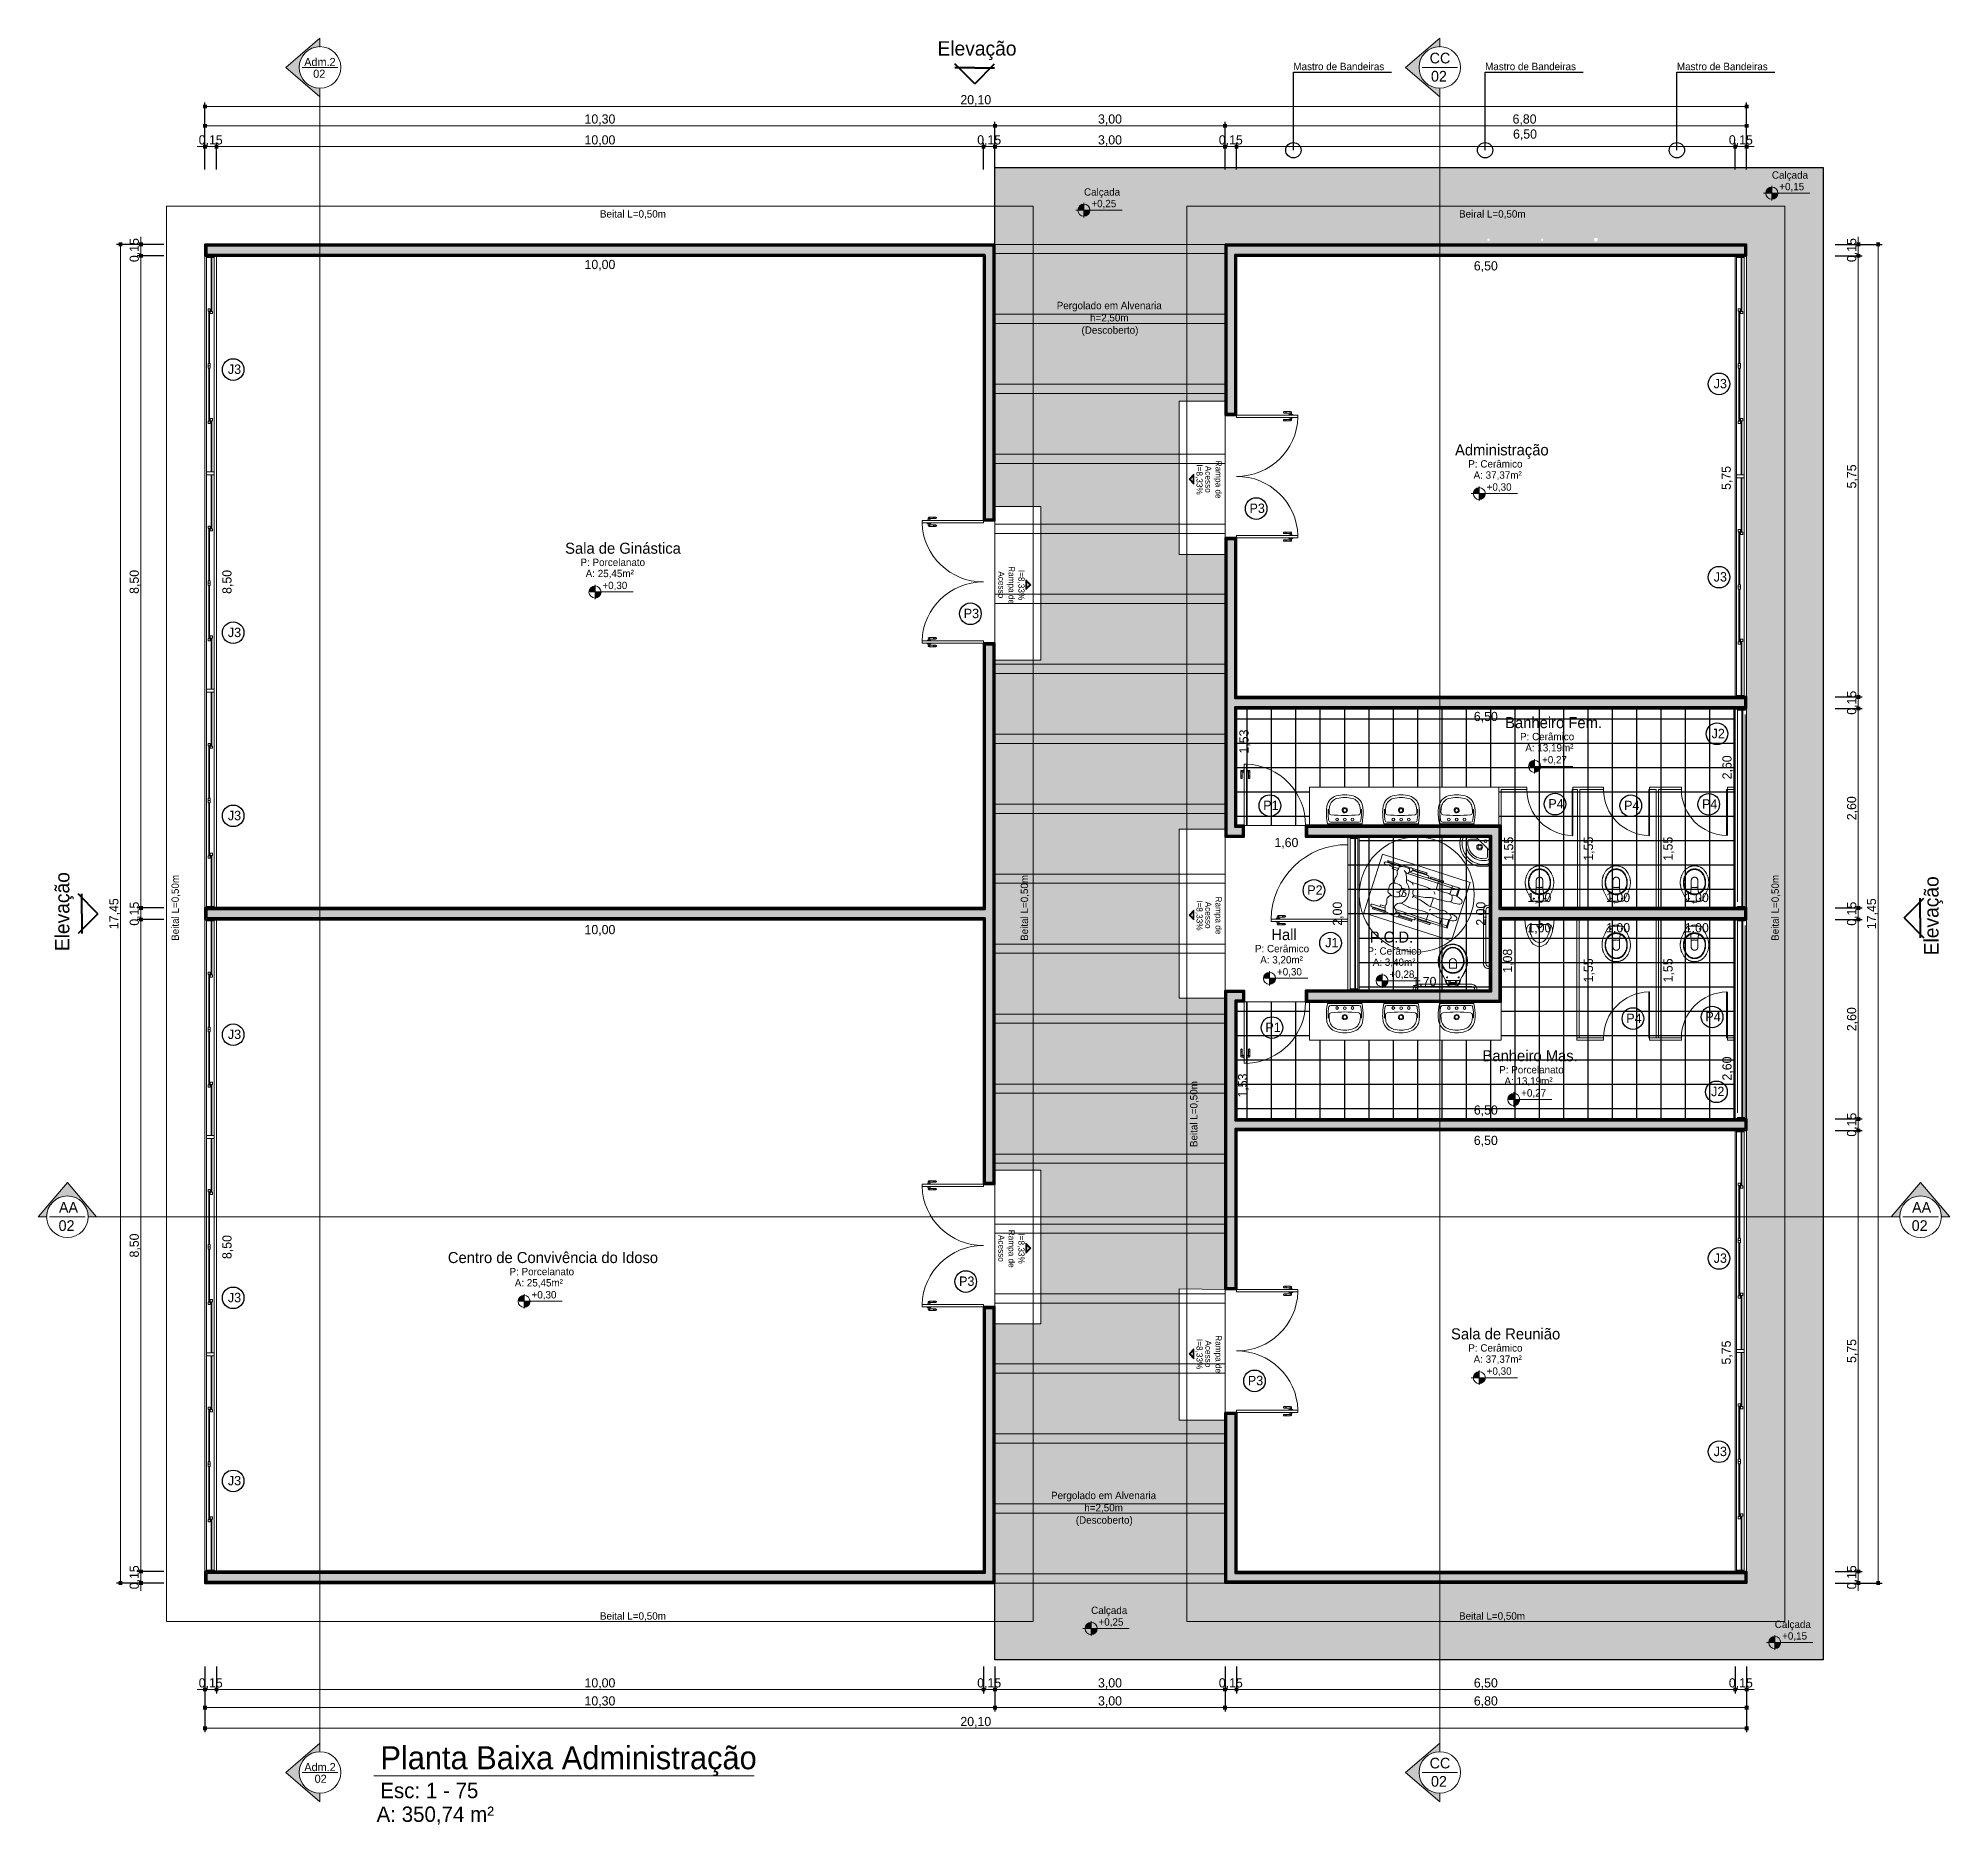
# Model space of a CAD drawing. Header units: millimetres. Extents: x 3006 to 6000, y 1661 to 3774.
# Drawn here: x 3654.56 to 3679.48, y 1802.05 to 1825.34 of the extents above; entities that cross this region are included whole.
import ezdxf

# ---------------------------------------------------------------- set-up
doc = ezdxf.new("R2010")
doc.units = ezdxf.units.MM
doc.header["$LTSCALE"] = 10
doc.linetypes.add('ACAD_ISO03W100', pattern=[30, 12, -18])
doc.linetypes.add('OCULTA', pattern=[0.375, 0.25, -0.125])
for name, color, linetype, lineweight in [('.10', 200, 'Continuous', 9), ('.10 ultra fina', 240, 'Continuous', 5), ('.15', 150, 'Continuous', 15), ('.20', 130, 'Continuous', 20), ('.30', 50, 'Continuous', 30), ('.40', 20, 'Continuous', 40), ('.40 Interno parede', 27, 'Continuous', 40), ('COTAS', 230, 'Continuous', 15), ('MARCAÇÕES', 230, 'Continuous', 15)]:
    doc.layers.add(name, color=color, linetype=linetype, lineweight=lineweight)
for name, color, linetype in [('.20 hachura', 185, 'Continuous'), ('ARQ-MASTRO', 2, 'Continuous'), ('Escrita', 34, 'Continuous')]:
    doc.layers.add(name, color=color, linetype=linetype)
doc.layers.add('Verde', color=7, linetype='Continuous', true_color=0x136734)
doc.styles.add('Texto Wilian', font='himalaya.ttf')
doc.dimstyles.new('Cota 1-75 Exter WMJ', dxfattribs={"dimtxt": 0.12, "dimasz": 0.05, "dimexe": 0.05, "dimexo": 0.1, "dimgap": 0.002, "dimtad": 1, "dimzin": 1, "dimtxsty": 'Texto Wilian', "dimblk": 'BOXFILLED', "dimcen": 2.5, "dimclrd": 230, "dimclre": 230, "dimclrt": 104, "dimazin": 0, "dimtfac": 1, "dimtix": 1, "dimtmove": 0, "dimatfit": 3, "dimfxl": 0.3, "dimfxlon": 1, "dimlwd": 20, "dimarcsym": 1})
doc.dimstyles.new('Cota 1-75 Interna WMJ', dxfattribs={"dimtxt": 0.12, "dimasz": 0.01, "dimexe": 1.25, "dimexo": 0.625, "dimgap": 0.05, "dimtad": 1, "dimzin": 1, "dimtxsty": 'Texto Wilian', "dimcen": 0, "dimse1": 1, "dimse2": 1, "dimsd1": 1, "dimsd2": 1, "dimclrd": 106, "dimclrt": 104, "dimazin": 0, "dimtfac": 1, "dimtix": 1, "dimtmove": 0, "dimatfit": 3, "dimfxl": 1, "dimlwd": 35, "dimarcsym": 2})
pattern_1 = [(90, (7.00355, -79.63952), (-0.3175, 0), []), (180, (7.00355, -79.63952), (-6e-17, -0.3175), [])]

msp = doc.modelspace()

# ---------------------------------------------------------------- texts
at = {"layer": 'Escrita', "style": 'Texto Wilian'}
for s, insert, char_height, width, attachment_point in [('{\\C34;Adm.2}', (3658.432, 1825.085), 0.1057, 2.56913, 3), ('{\\C34;Elevação}', (3666.28, 1825.303), 0.1872, 4.54985, 1), ('{\\C34;CC}', (3672.966, 1825.153), 0.1393, 3.38495, 3), ('{\\C34;02}', (3658.298, 1824.932), 0.1057, 2.56913, 3), ('\\pt0.192;{\\C34;Mastro de Bandeiras }', (3670.92, 1825.022), 0.096, 3.49988, 1), ('{\\C34;02}', (3672.921, 1824.916), 0.1393, 3.38495, 3), ('\\pt0.192;{\\C34;Mastro de Bandeiras }', (3673.42, 1825.022), 0.096, 3.49988, 1), ('\\pt0.192;{\\C34;Mastro de Bandeiras }', (3675.92, 1825.022), 0.096, 3.49988, 1), ('{\\C34;Calçada }', (3677.159, 1823.607), 0.096, 3.49988, 1), ('{\\C34;Calçada }', (3668.19, 1823.386), 0.096, 3.49988, 1), ('{\\C34;+0,15}', (3677.255, 1823.456), 0.096, 3.49988, 1), ('{\\C34;Beital L=0,50m}', (3661.879, 1823.1), 0.096, 3.49988, 1), ('{\\C34;+0,25}', (3668.286, 1823.235), 0.096, 3.49988, 1), ('\\pt0.192;{\\C34;Beiral L=0,50m}', (3673.08, 1823.1), 0.096, 3.49988, 1), ('\\pi1.06234;{\\C34;Pergolado em Alvenaria \\P\\pi1.49609;h=2,50m\\P\\pi1.38542;(Descoberto)}', (3666.772, 1821.906), 0.096, 3.49988, 1), ('{\\C34;J3}', (3657.028, 1821.089), 0.1223, 0.3489, 1), ('{\\C34;J3}', (3676.4, 1820.901), 0.1223, 0.3489, 1), ('{\\C34;Administração }', (3673.028, 1820.048), 0.144, 3.49988, 1), ('{\\C34;P: Cerâmico   }', (3673.201, 1819.842), 0.096, 3.49988, 1), ('{\\C34;A: 37,37m²}', (3673.27, 1819.696), 0.096, 3.49988, 1), ('{\\C34;+0,30}', (3673.44, 1819.54), 0.096, 3.49988, 1), ('{\\C34;P3}', (3670.348, 1819.276), 0.1223, 0.3489, 1), ('{\\C34;Sala de Ginástica }', (3661.425, 1818.766), 0.144, 3.49988, 1), ('{\\C34;P: Porcelanato  }', (3661.625, 1818.559), 0.096, 3.49988, 1), ('{\\C34;A: 25,45m²}', (3661.693, 1818.413), 0.096, 3.49988, 1), ('{\\C34;J3}', (3676.4, 1818.382), 0.1223, 0.3489, 1), ('{\\C34;+0,30}', (3661.911, 1818.257), 0.096, 3.49988, 1), ('{\\C34;P3}', (3666.622, 1817.905), 0.1223, 0.3489, 1), ('{\\C34;J3}', (3657.028, 1817.658), 0.1223, 0.3489, 1), ('{\\C34;Banheiro Fem.}', (3673.681, 1816.493), 0.144, 3.49988, 1), ('{\\C34;P: Cerâmico}', (3673.875, 1816.287), 0.096, 3.49988, 1), ('{\\C34;A: 13,19m²}', (3673.944, 1816.141), 0.096, 3.49988, 1), ('{\\C34;J2}', (3676.373, 1816.34), 0.1223, 0.3489, 1), ('{\\C34;+0,27}', (3674.162, 1815.985), 0.096, 3.49988, 1), ('{\\C34;P1}', (3670.527, 1815.404), 0.1223, 0.3489, 1), ('{\\C34;P4}', (3674.244, 1815.424), 0.1223, 0.3489, 1), ('{\\C34;P4}', (3675.232, 1815.402), 0.1223, 0.3489, 1), ('{\\C34;P4}', (3676.248, 1815.421), 0.1223, 0.3489, 1), ('{\\C34;J3}', (3657.028, 1815.271), 0.1223, 0.3489, 1), ('{\\C34;P2}', (3671.101, 1814.3), 0.1223, 0.3489, 1), ('{\\C34;Hall }', (3670.632, 1813.73), 0.144, 3.49988, 1), ('{\\C34;J1}', (3671.335, 1813.614), 0.1223, 0.3489, 1), ('{\\C34;P.C.D.}', (3671.915, 1813.698), 0.144, 3.49988, 1), ('{\\C34;P: Cerâmico   }', (3670.419, 1813.523), 0.096, 3.49988, 1), ('{\\C34;A: 3,20m²}', (3670.488, 1813.377), 0.096, 3.49988, 1), ('{\\C34;P: Cerâmico  }', (3671.886, 1813.492), 0.096, 3.49988, 1), ('{\\C34;+0,30}', (3670.706, 1813.221), 0.096, 3.49988, 1), ('{\\C34;A: 3,40m²}', (3671.955, 1813.346), 0.096, 3.49988, 1), ('{\\C34;+0,28}', (3672.173, 1813.19), 0.096, 3.49988, 1), ('{\\C34;P4}', (3675.26, 1812.628), 0.1223, 0.3489, 1), ('{\\C34;P4}', (3676.292, 1812.649), 0.1223, 0.3489, 1), ('{\\C34;J3}', (3657.028, 1812.419), 0.1223, 0.3489, 1), ('{\\C34;P1}', (3670.554, 1812.51), 0.1223, 0.3489, 1), ('{\\C34;Banheiro Mas.}', (3673.386, 1812.151), 0.144, 3.49988, 1), ('{\\C34;P: Porcelanato  }', (3673.603, 1811.944), 0.096, 3.49988, 1), ('{\\C34;A: 13,19m²}', (3673.672, 1811.798), 0.096, 3.49988, 1), ('{\\C34;+0,27}', (3673.89, 1811.642), 0.096, 3.49988, 1), ('{\\C34;J2}', (3676.366, 1811.674), 0.1223, 0.3489, 1), ('{\\C34;AA}', (3655.074, 1810.172), 0.1393, 3.38495, 3), ('{\\C34;AA}', (3679.235, 1810.172), 0.1393, 3.38495, 3), ('{\\C34;02}', (3655.028, 1809.934), 0.1393, 3.38495, 3), ('{\\C34;02}', (3679.189, 1809.934), 0.1393, 3.38495, 3), ('{\\C34;Centro de Convivência do Idoso }', (3659.896, 1809.52), 0.144, 3.49988, 1), ('{\\C34;J3}', (3676.4, 1809.501), 0.1223, 0.3489, 1), ('{\\C34;P: Porcelanato  }', (3660.7, 1809.313), 0.096, 3.49988, 1), ('{\\C34;A: 25,45m²}', (3660.769, 1809.167), 0.096, 3.49988, 1), ('{\\C34;P3}', (3666.561, 1809.201), 0.1223, 0.3489, 1), ('{\\C34;J3}', (3657.028, 1808.988), 0.1223, 0.3489, 1), ('{\\C34;+0,30}', (3660.987, 1809.011), 0.096, 3.49988, 1), ('{\\C34;Sala de Reunião }', (3672.975, 1808.525), 0.144, 3.49988, 1), ('{\\C34;P: Cerâmico   }', (3673.201, 1808.318), 0.096, 3.49988, 1), ('{\\C34;A: 37,37m²}', (3673.27, 1808.172), 0.096, 3.49988, 1), ('{\\C34;P3}', (3670.326, 1807.906), 0.1223, 0.3489, 1), ('{\\C34;+0,30}', (3673.44, 1808.016), 0.096, 3.49988, 1), ('{\\C34;J3}', (3676.4, 1806.982), 0.1223, 0.3489, 1), ('{\\C34;J3}', (3657.028, 1806.601), 0.1223, 0.3489, 1), ('\\pi1.06234;{\\C34;Pergolado em Alvenaria \\P\\pi1.49609;h=2,50m\\P\\pi1.38542;(Descoberto)}', (3666.698, 1806.395), 0.096, 3.49988, 1), ('{\\C34;Calçada }', (3668.283, 1804.898), 0.096, 3.49988, 1), ('{\\C34;Beital L=0,50m}', (3661.879, 1804.824), 0.096, 3.49988, 1), ('{\\C34;+0,25}', (3668.379, 1804.746), 0.096, 3.49988, 1), ('{\\C34;Beital L=0,50m}', (3673.08, 1804.824), 0.096, 3.49988, 1), ('{\\C34;Calçada }', (3677.196, 1804.715), 0.096, 3.49988, 1), ('{\\C34;+0,15}', (3677.292, 1804.564), 0.096, 3.49988, 1), ('{\\C50;Planta Baixa Administração }', (3659.017, 1803.078), 0.3, 7.44131, 1), ('{\\C34;CC}', (3672.966, 1802.928), 0.1393, 3.38495, 3), ('{\\C34;Adm.2}', (3658.025, 1802.859), 0.1057, 2.56913, 1), ('{\\C34;02}', (3658.159, 1802.707), 0.1057, 2.56913, 1), ('{\\C34;02}', (3672.921, 1802.69), 0.1393, 3.38495, 3), ('{\\C50;Esc: 1 - 75}', (3659.015, 1802.601), 0.2, 3.14298, 1), ('{\\C50;A: 350,74 m²}', (3658.967, 1802.292), 0.2, 3.14298, 1)]:
    msp.add_mtext(s, dxfattribs=dict(at, insert=insert, char_height=char_height, width=width, attachment_point=attachment_point))
for s, insert, char_height, width, attachment_point, rotation in [('{\\C34;I=8,33%}', (3669.737, 1819.787), 0.08, 3.49988, 1, 270), ('\\pi0.083;{\\C34;Rampa de \\P\\pi0.15004;Acesso }', (3669.985, 1819.918), 0.08, 0.63635, 1, 270), ('\\pi0.083;{\\C34;Rampa de \\P\\pi0.15004;Acesso }', (3667.072, 1818.543), 0.08, 0.63635, 7, 270), ('{\\C34;I=8,33%}', (3667.32, 1818.412), 0.08, 3.49988, 7, 270), ('{\\C34;Elevação}', (3654.774, 1813.442), 0.1872, 4.54985, 1, 90), ('{\\C34;Beital L=0,50m}', (3656.293, 1813.576), 0.096, 3.49988, 1, 90), ('{\\C34;Beital L=0,50m}', (3667.365, 1813.576), 0.096, 3.49988, 1, 90), ('{\\C34;Beital L=0,50m}', (3677.153, 1813.576), 0.096, 3.49988, 1, 90), ('{\\C34;Elevação}', (3679.144, 1813.388), 0.1872, 4.54985, 1, 90), ('\\pi0.083;{\\C34;Rampa de \\P\\pi0.15004;Acesso }', (3669.985, 1814.237), 0.08, 0.63635, 1, 270), ('{\\C34;I=8,33%}', (3669.737, 1814.106), 0.08, 3.49988, 1, 270), ('{\\C34;Beital L=0,50m}', (3669.573, 1810.888), 0.096, 3.49988, 1, 90), ('\\pi0.083;{\\C34;Rampa de \\P\\pi0.15004;Acesso }', (3667.072, 1809.893), 0.08, 0.63635, 7, 270), ('{\\C34;I=8,33%}', (3667.32, 1809.762), 0.08, 3.49988, 7, 270), ('{\\C34;I=8,33%}', (3669.737, 1808.387), 0.08, 3.49988, 1, 270), ('\\pi0.083;{\\C34;Rampa de \\P\\pi0.15004;Acesso }', (3669.985, 1808.518), 0.08, 0.63635, 1, 270)]:
    msp.add_mtext(s, dxfattribs=dict(at, insert=insert, char_height=char_height, width=width, attachment_point=attachment_point, rotation=rotation))

# ---------------------------------------------------------------- blocks, each defined once
blk = doc.blocks.new('vaso sanitário')
at = {"layer": 'Verde', "color": 106, "lineweight": 9}
for p, q in [((3634.691, 1893.601), (3634.695, 1893.612)), ((3634.695, 1893.612), (3634.699, 1893.622)), ((3634.699, 1893.622), (3634.702, 1893.63)), ((3634.702, 1893.63), (3634.71, 1893.648)), ((3634.71, 1893.648), (3634.719, 1893.666)), ((3634.719, 1893.666), (3634.728, 1893.683)), ((3634.728, 1893.683), (3634.737, 1893.701)), ((3634.737, 1893.701), (3634.747, 1893.718)), ((3634.75, 1893.614), (3634.745, 1893.608)), ((3634.747, 1893.718), (3634.757, 1893.735)), ((3634.755, 1893.619), (3634.75, 1893.614)), ((3634.76, 1893.625), (3634.755, 1893.619)), ((3634.755, 1893.607), (3634.76, 1893.612)), ((3634.757, 1893.735), (3634.759, 1893.738)), ((3634.759, 1893.738), (3634.761, 1893.741)), ((3634.766, 1893.63), (3634.76, 1893.625)), ((3634.76, 1893.612), (3634.766, 1893.617)), ((3634.761, 1893.741), (3634.762, 1893.742)), ((3634.762, 1893.742), (3634.764, 1893.743)), ((3634.764, 1893.743), (3634.765, 1893.744)), ((3634.765, 1893.744), (3634.766, 1893.745)), ((3634.766, 1893.745), (3634.768, 1893.746)), ((3634.772, 1893.634), (3634.766, 1893.63)), ((3634.766, 1893.617), (3634.771, 1893.622)), ((3634.768, 1893.746), (3634.771, 1893.748)), ((3634.771, 1893.748), (3634.774, 1893.749)), ((3634.771, 1893.622), (3634.774, 1893.625)), ((3634.775, 1893.637), (3634.772, 1893.634)), ((3634.774, 1893.749), (3634.776, 1893.749)), ((3634.774, 1893.625), (3634.777, 1893.627)), ((3634.778, 1893.639), (3634.775, 1893.637)), ((3634.776, 1893.749), (3634.777, 1893.75)), ((3634.777, 1893.75), (3634.779, 1893.75)), ((3634.778, 1893.719), (3634.777, 1893.718)), ((3634.777, 1893.718), (3634.777, 1893.716)), ((3634.777, 1893.716), (3634.777, 1893.715)), ((3634.777, 1893.715), (3634.777, 1893.714)), ((3634.777, 1893.714), (3634.778, 1893.713)), ((3634.777, 1893.627), (3634.78, 1893.629)), ((3634.779, 1893.721), (3634.778, 1893.719)), ((3634.778, 1893.713), (3634.778, 1893.712)), ((3634.778, 1893.712), (3634.779, 1893.712)), ((3634.781, 1893.641), (3634.778, 1893.639)), ((3634.779, 1893.75), (3634.781, 1893.75)), ((3634.78, 1893.722), (3634.779, 1893.721)), ((3634.779, 1893.721), (3634.779, 1893.721)), ((3634.779, 1893.712), (3634.779, 1893.711)), ((3634.779, 1893.711), (3634.78, 1893.71)), ((3634.781, 1893.722), (3634.78, 1893.722)), ((3634.78, 1893.71), (3634.781, 1893.709)), ((3634.78, 1893.629), (3634.783, 1893.631)), ((3634.781, 1893.75), (3634.783, 1893.75)), ((3634.782, 1893.723), (3634.781, 1893.722)), ((3634.781, 1893.709), (3634.783, 1893.709)), ((3634.784, 1893.643), (3634.781, 1893.641)), ((3634.783, 1893.723), (3634.782, 1893.723)), ((3634.782, 1893.723), (3634.782, 1893.723)), ((3634.783, 1893.75), (3634.809, 1893.75)), ((3634.785, 1893.724), (3634.783, 1893.723)), ((3634.783, 1893.709), (3634.785, 1893.709)), ((3634.783, 1893.631), (3634.786, 1893.633)), ((3634.787, 1893.645), (3634.784, 1893.643)), ((3634.786, 1893.723), (3634.785, 1893.724)), ((3634.785, 1893.709), (3634.786, 1893.709)), ((3634.788, 1893.723), (3634.786, 1893.723)), ((3634.786, 1893.709), (3634.787, 1893.709)), ((3634.786, 1893.633), (3634.789, 1893.635)), ((3634.787, 1893.709), (3634.788, 1893.709)), ((3634.791, 1893.647), (3634.787, 1893.645)), ((3634.789, 1893.722), (3634.788, 1893.723)), ((3634.788, 1893.709), (3634.788, 1893.71)), ((3634.788, 1893.71), (3634.789, 1893.71)), ((3634.79, 1893.721), (3634.789, 1893.722)), ((3634.789, 1893.71), (3634.79, 1893.711)), ((3634.789, 1893.635), (3634.792, 1893.637)), ((3634.791, 1893.72), (3634.79, 1893.721)), ((3634.79, 1893.721), (3634.79, 1893.721)), ((3634.79, 1893.711), (3634.791, 1893.713)), ((3634.79, 1893.711), (3634.79, 1893.711)), ((3634.791, 1893.719), (3634.791, 1893.72)), ((3634.792, 1893.718), (3634.791, 1893.719)), ((3634.791, 1893.713), (3634.792, 1893.714)), ((3634.794, 1893.649), (3634.791, 1893.647)), ((3634.792, 1893.717), (3634.792, 1893.718)), ((3634.792, 1893.716), (3634.792, 1893.717)), ((3634.792, 1893.714), (3634.792, 1893.716)), ((3634.792, 1893.637), (3634.796, 1893.639)), ((3634.798, 1893.65), (3634.794, 1893.649)), ((3634.796, 1893.639), (3634.799, 1893.64)), ((3634.801, 1893.652), (3634.798, 1893.65)), ((3634.799, 1893.64), (3634.802, 1893.642)), ((3634.804, 1893.653), (3634.801, 1893.652)), ((3634.802, 1893.642), (3634.806, 1893.643)), ((3634.808, 1893.655), (3634.804, 1893.653)), ((3634.806, 1893.643), (3634.809, 1893.645)), ((3634.812, 1893.656), (3634.808, 1893.655)), ((3634.909, 1893.75), (3634.809, 1893.75)), ((3634.809, 1893.645), (3634.813, 1893.646)), ((3634.809, 1893.644), (3634.815, 1893.565)), ((3634.815, 1893.657), (3634.812, 1893.656)), ((3634.813, 1893.646), (3634.816, 1893.647)), ((3634.819, 1893.658), (3634.815, 1893.657)), ((3634.816, 1893.647), (3634.82, 1893.648)), ((3634.822, 1893.659), (3634.819, 1893.658)), ((3634.82, 1893.648), (3634.823, 1893.649)), ((3634.826, 1893.66), (3634.822, 1893.659)), ((3634.823, 1893.649), (3634.827, 1893.65)), ((3634.83, 1893.661), (3634.826, 1893.66)), ((3634.827, 1893.65), (3634.83, 1893.651)), ((3634.833, 1893.662), (3634.83, 1893.661)), ((3634.83, 1893.651), (3634.834, 1893.652)), ((3634.837, 1893.662), (3634.833, 1893.662)), ((3634.834, 1893.652), (3634.838, 1893.653)), ((3634.841, 1893.663), (3634.837, 1893.662)), ((3634.838, 1893.653), (3634.841, 1893.653)), ((3634.845, 1893.663), (3634.841, 1893.663)), ((3634.841, 1893.653), (3634.845, 1893.653)), ((3634.848, 1893.664), (3634.845, 1893.663)), ((3634.845, 1893.653), (3634.849, 1893.654)), ((3634.852, 1893.664), (3634.848, 1893.664)), ((3634.849, 1893.654), (3634.852, 1893.654)), ((3634.856, 1893.664), (3634.852, 1893.664)), ((3634.852, 1893.654), (3634.859, 1893.654)), ((3634.859, 1893.664), (3634.856, 1893.664)), ((3634.867, 1893.664), (3634.859, 1893.664)), ((3634.859, 1893.654), (3634.867, 1893.654)), ((3634.874, 1893.663), (3634.867, 1893.664)), ((3634.867, 1893.654), (3634.874, 1893.653)), ((3634.882, 1893.662), (3634.874, 1893.663)), ((3634.874, 1893.653), (3634.881, 1893.652)), ((3634.881, 1893.652), (3634.888, 1893.651)), ((3634.889, 1893.661), (3634.882, 1893.662)), ((3634.888, 1893.651), (3634.896, 1893.649)), ((3634.896, 1893.659), (3634.889, 1893.661)), ((3634.904, 1893.657), (3634.896, 1893.659)), ((3634.896, 1893.649), (3634.903, 1893.647)), ((3634.903, 1893.647), (3634.91, 1893.645)), ((3634.903, 1893.565), (3634.91, 1893.644)), ((3634.911, 1893.655), (3634.904, 1893.657)), ((3634.909, 1893.75), (3634.936, 1893.75)), ((3634.91, 1893.645), (3634.916, 1893.642)), ((3634.918, 1893.652), (3634.911, 1893.655)), ((3634.916, 1893.642), (3634.923, 1893.639)), ((3634.924, 1893.648), (3634.918, 1893.652)), ((3634.923, 1893.639), (3634.929, 1893.635)), ((3634.931, 1893.645), (3634.924, 1893.648)), ((3634.927, 1893.719), (3634.926, 1893.718)), ((3634.926, 1893.718), (3634.926, 1893.716)), ((3634.926, 1893.716), (3634.926, 1893.715)), ((3634.926, 1893.715), (3634.927, 1893.714)), ((3634.928, 1893.721), (3634.927, 1893.719)), ((3634.927, 1893.714), (3634.927, 1893.713)), ((3634.927, 1893.713), (3634.927, 1893.712)), ((3634.927, 1893.712), (3634.928, 1893.712)), ((3634.929, 1893.721), (3634.928, 1893.721)), ((3634.928, 1893.712), (3634.928, 1893.711)), ((3634.928, 1893.711), (3634.929, 1893.71)), ((3634.93, 1893.722), (3634.929, 1893.722)), ((3634.929, 1893.722), (3634.929, 1893.721)), ((3634.929, 1893.71), (3634.93, 1893.709)), ((3634.929, 1893.635), (3634.936, 1893.631)), ((3634.931, 1893.723), (3634.93, 1893.722)), ((3634.93, 1893.709), (3634.932, 1893.709)), ((3634.932, 1893.723), (3634.931, 1893.723)), ((3634.938, 1893.641), (3634.931, 1893.645)), ((3634.934, 1893.724), (3634.932, 1893.723)), ((3634.932, 1893.723), (3634.932, 1893.723)), ((3634.932, 1893.709), (3634.934, 1893.709)), ((3634.935, 1893.723), (3634.934, 1893.724)), ((3634.934, 1893.709), (3634.935, 1893.709)), ((3634.937, 1893.723), (3634.935, 1893.723)), ((3634.935, 1893.709), (3634.936, 1893.709)), ((3634.936, 1893.75), (3634.939, 1893.75)), ((3634.936, 1893.709), (3634.937, 1893.709)), ((3634.936, 1893.631), (3634.942, 1893.627)), ((3634.938, 1893.722), (3634.937, 1893.723)), ((3634.937, 1893.709), (3634.938, 1893.71)), ((3634.939, 1893.721), (3634.938, 1893.722)), ((3634.938, 1893.71), (3634.939, 1893.711)), ((3634.938, 1893.71), (3634.938, 1893.71)), ((3634.944, 1893.637), (3634.938, 1893.641)), ((3634.939, 1893.75), (3634.943, 1893.749)), ((3634.94, 1893.721), (3634.939, 1893.721)), ((3634.939, 1893.711), (3634.94, 1893.711)), ((3634.94, 1893.72), (3634.94, 1893.721)), ((3634.941, 1893.719), (3634.94, 1893.72)), ((3634.94, 1893.713), (3634.941, 1893.714)), ((3634.94, 1893.711), (3634.94, 1893.713)), ((3634.941, 1893.718), (3634.941, 1893.719)), ((3634.941, 1893.717), (3634.941, 1893.718)), ((3634.941, 1893.716), (3634.941, 1893.717)), ((3634.941, 1893.714), (3634.941, 1893.716)), ((3634.942, 1893.627), (3634.947, 1893.622)), ((3634.943, 1893.749), (3634.944, 1893.749)), ((3634.944, 1893.749), (3634.946, 1893.748)), ((3634.95, 1893.632), (3634.944, 1893.637)), ((3634.946, 1893.748), (3634.948, 1893.748)), ((3634.947, 1893.622), (3634.95, 1893.62)), ((3634.948, 1893.748), (3634.949, 1893.747)), ((3634.949, 1893.747), (3634.951, 1893.746)), ((3634.953, 1893.63), (3634.95, 1893.632)), ((3634.95, 1893.62), (3634.953, 1893.617)), ((3634.951, 1893.746), (3634.953, 1893.744)), ((3634.953, 1893.744), (3634.956, 1893.742)), ((3634.956, 1893.627), (3634.953, 1893.63)), ((3634.953, 1893.617), (3634.956, 1893.615)), ((3634.956, 1893.742), (3634.957, 1893.741)), ((3634.958, 1893.624), (3634.956, 1893.627)), ((3634.956, 1893.615), (3634.958, 1893.612)), ((3634.957, 1893.741), (3634.958, 1893.74)), ((3634.958, 1893.74), (3634.96, 1893.738)), ((3634.961, 1893.622), (3634.958, 1893.624)), ((3634.958, 1893.612), (3634.961, 1893.609)), ((3634.96, 1893.738), (3634.961, 1893.737)), ((3634.961, 1893.737), (3634.961, 1893.735)), ((3634.961, 1893.735), (3634.971, 1893.718)), ((3634.964, 1893.619), (3634.961, 1893.622)), ((3634.966, 1893.616), (3634.964, 1893.619)), ((3634.969, 1893.613), (3634.966, 1893.616)), ((3634.971, 1893.611), (3634.969, 1893.613)), ((3634.971, 1893.718), (3634.981, 1893.701)), ((3634.981, 1893.701), (3634.99, 1893.683)), ((3634.99, 1893.683), (3634.999, 1893.666)), ((3634.999, 1893.666), (3635.008, 1893.648)), ((3635.008, 1893.648), (3635.016, 1893.63)), ((3635.016, 1893.63), (3635.016, 1893.63)), ((3635.016, 1893.63), (3635.016, 1893.63)), ((3635.016, 1893.63), (3635.016, 1893.63)), ((3635.016, 1893.63), (3635.016, 1893.63)), ((3635.016, 1893.63), (3635.016, 1893.63)), ((3635.016, 1893.63), (3635.016, 1893.63)), ((3635.016, 1893.63), (3635.016, 1893.63)), ((3635.016, 1893.63), (3635.016, 1893.629)), ((3635.016, 1893.629), (3635.017, 1893.63)), ((3635.017, 1893.63), (3635.016, 1893.63)), ((3635.016, 1893.63), (3635.016, 1893.63)), ((3635.016, 1893.63), (3635.016, 1893.63)), ((3635.016, 1893.63), (3635.021, 1893.619)), ((3635.016, 1893.629), (3635.016, 1893.629)), ((3635.016, 1893.629), (3635.016, 1893.629)), ((3635.017, 1893.63), (3635.017, 1893.63)), ((3635.017, 1893.63), (3635.017, 1893.63)), ((3635.017, 1893.63), (3635.017, 1893.63)), ((3635.017, 1893.63), (3635.017, 1893.63)), ((3635.017, 1893.63), (3635.017, 1893.63)), ((3635.017, 1893.63), (3635.017, 1893.63)), ((3635.021, 1893.619), (3635.025, 1893.609)), ((3634.674, 1893.525), (3634.675, 1893.53)), ((3634.674, 1893.515), (3634.674, 1893.525)), ((3634.674, 1893.505), (3634.674, 1893.515)), ((3634.674, 1893.495), (3634.674, 1893.505)), ((3634.674, 1893.485), (3634.674, 1893.495)), ((3634.675, 1893.476), (3634.674, 1893.485)), ((3634.675, 1893.535), (3634.676, 1893.54)), ((3634.675, 1893.53), (3634.675, 1893.535)), ((3634.677, 1893.466), (3634.675, 1893.476)), ((3634.676, 1893.54), (3634.677, 1893.545)), ((3634.677, 1893.545), (3634.678, 1893.55)), ((3634.679, 1893.456), (3634.677, 1893.466)), ((3634.678, 1893.55), (3634.679, 1893.555)), ((3634.679, 1893.555), (3634.68, 1893.56)), ((3634.68, 1893.449), (3634.679, 1893.456)), ((3634.68, 1893.56), (3634.681, 1893.564)), ((3634.681, 1893.444), (3634.68, 1893.449)), ((3634.681, 1893.564), (3634.682, 1893.571)), ((3634.683, 1893.439), (3634.681, 1893.444)), ((3634.682, 1893.571), (3634.685, 1893.582)), ((3634.684, 1893.435), (3634.683, 1893.439)), ((3634.686, 1893.43), (3634.684, 1893.435)), ((3634.685, 1893.582), (3634.688, 1893.593)), ((3634.687, 1893.425), (3634.686, 1893.43)), ((3634.689, 1893.42), (3634.687, 1893.425)), ((3634.688, 1893.593), (3634.691, 1893.601)), ((3634.69, 1893.416), (3634.689, 1893.42)), ((3634.692, 1893.411), (3634.69, 1893.416)), ((3634.696, 1893.402), (3634.692, 1893.411)), ((3634.701, 1893.393), (3634.696, 1893.402)), ((3634.705, 1893.384), (3634.701, 1893.393)), ((3634.71, 1893.376), (3634.705, 1893.384)), ((3634.716, 1893.367), (3634.71, 1893.376)), ((3634.715, 1893.524), (3634.714, 1893.519)), ((3634.714, 1893.519), (3634.714, 1893.515)), ((3634.714, 1893.515), (3634.714, 1893.506)), ((3634.714, 1893.506), (3634.714, 1893.497)), ((3634.714, 1893.497), (3634.715, 1893.487)), ((3634.716, 1893.533), (3634.715, 1893.528)), ((3634.715, 1893.528), (3634.715, 1893.524)), ((3634.715, 1893.487), (3634.716, 1893.478)), ((3634.717, 1893.542), (3634.716, 1893.537)), ((3634.716, 1893.537), (3634.716, 1893.533)), ((3634.716, 1893.478), (3634.717, 1893.469)), ((3634.721, 1893.359), (3634.716, 1893.367)), ((3634.718, 1893.546), (3634.717, 1893.542)), ((3634.717, 1893.469), (3634.719, 1893.46)), ((3634.719, 1893.551), (3634.718, 1893.546)), ((3634.721, 1893.561), (3634.719, 1893.554)), ((3634.719, 1893.554), (3634.719, 1893.551)), ((3634.719, 1893.46), (3634.719, 1893.458)), ((3634.719, 1893.458), (3634.721, 1893.453)), ((3634.724, 1893.568), (3634.721, 1893.561)), ((3634.721, 1893.519), (3634.722, 1893.523)), ((3634.721, 1893.514), (3634.721, 1893.519)), ((3634.721, 1893.51), (3634.721, 1893.514)), ((3634.721, 1893.501), (3634.721, 1893.51)), ((3634.721, 1893.492), (3634.721, 1893.501)), ((3634.722, 1893.483), (3634.721, 1893.492)), ((3634.721, 1893.453), (3634.722, 1893.449)), ((3634.722, 1893.527), (3634.723, 1893.532)), ((3634.722, 1893.523), (3634.722, 1893.527)), ((3634.723, 1893.474), (3634.722, 1893.483)), ((3634.722, 1893.449), (3634.723, 1893.444)), ((3634.723, 1893.536), (3634.724, 1893.541)), ((3634.723, 1893.532), (3634.723, 1893.536)), ((3634.725, 1893.465), (3634.723, 1893.474)), ((3634.723, 1893.444), (3634.724, 1893.44)), ((3634.726, 1893.575), (3634.724, 1893.568)), ((3634.724, 1893.541), (3634.725, 1893.548)), ((3634.724, 1893.44), (3634.726, 1893.436)), ((3634.725, 1893.548), (3634.727, 1893.555)), ((3634.727, 1893.456), (3634.725, 1893.465)), ((3634.729, 1893.582), (3634.726, 1893.575)), ((3634.726, 1893.436), (3634.728, 1893.431)), ((3634.727, 1893.555), (3634.73, 1893.562)), ((3634.728, 1893.452), (3634.727, 1893.456)), ((3634.729, 1893.448), (3634.728, 1893.452)), ((3634.728, 1893.431), (3634.729, 1893.427)), ((3634.733, 1893.589), (3634.729, 1893.582)), ((3634.731, 1893.443), (3634.729, 1893.448)), ((3634.729, 1893.427), (3634.731, 1893.423)), ((3634.73, 1893.562), (3634.732, 1893.569)), ((3634.732, 1893.439), (3634.731, 1893.443)), ((3634.731, 1893.423), (3634.735, 1893.415)), ((3634.732, 1893.569), (3634.735, 1893.576)), ((3634.734, 1893.435), (3634.732, 1893.439)), ((3634.737, 1893.595), (3634.733, 1893.589)), ((3634.735, 1893.431), (3634.734, 1893.435)), ((3634.735, 1893.576), (3634.738, 1893.583)), ((3634.737, 1893.427), (3634.735, 1893.431)), ((3634.735, 1893.415), (3634.739, 1893.407)), ((3634.741, 1893.602), (3634.737, 1893.595)), ((3634.741, 1893.418), (3634.737, 1893.427)), ((3634.738, 1893.583), (3634.742, 1893.589)), ((3634.739, 1893.407), (3634.743, 1893.399)), ((3634.745, 1893.608), (3634.741, 1893.602)), ((3634.745, 1893.41), (3634.741, 1893.418)), ((3634.742, 1893.589), (3634.746, 1893.595)), ((3634.743, 1893.399), (3634.748, 1893.391)), ((3634.749, 1893.403), (3634.745, 1893.41)), ((3634.746, 1893.595), (3634.751, 1893.601)), ((3634.748, 1893.391), (3634.753, 1893.383)), ((3634.754, 1893.395), (3634.749, 1893.403)), ((3634.751, 1893.601), (3634.755, 1893.607)), ((3634.753, 1893.383), (3634.759, 1893.376)), ((3634.759, 1893.388), (3634.754, 1893.395)), ((3634.764, 1893.381), (3634.759, 1893.388)), ((3634.759, 1893.376), (3634.759, 1893.376)), ((3634.759, 1893.376), (3634.762, 1893.373)), ((3634.762, 1893.373), (3634.764, 1893.37)), ((3634.768, 1893.376), (3634.764, 1893.381)), ((3634.764, 1893.37), (3634.766, 1893.368)), ((3634.766, 1893.368), (3634.769, 1893.365)), ((3634.77, 1893.373), (3634.768, 1893.376)), ((3634.769, 1893.365), (3634.771, 1893.363)), ((3634.773, 1893.371), (3634.77, 1893.373)), ((3634.771, 1893.363), (3634.774, 1893.36)), ((3634.775, 1893.368), (3634.773, 1893.371)), ((3634.778, 1893.366), (3634.775, 1893.368)), ((3634.78, 1893.364), (3634.778, 1893.366)), ((3634.783, 1893.362), (3634.78, 1893.364)), ((3634.815, 1893.565), (3634.814, 1893.551)), ((3634.814, 1893.551), (3634.814, 1893.535)), ((3634.814, 1893.535), (3634.814, 1893.52)), ((3634.814, 1893.52), (3634.815, 1893.505)), ((3634.815, 1893.565), (3634.823, 1893.567)), ((3634.815, 1893.505), (3634.816, 1893.49)), ((3634.816, 1893.49), (3634.817, 1893.474)), ((3634.817, 1893.474), (3634.817, 1893.472)), ((3634.817, 1893.472), (3634.818, 1893.47)), ((3634.818, 1893.47), (3634.818, 1893.468)), ((3634.818, 1893.468), (3634.819, 1893.466)), ((3634.819, 1893.466), (3634.819, 1893.464)), ((3634.819, 1893.464), (3634.82, 1893.462)), ((3634.82, 1893.462), (3634.821, 1893.46)), ((3634.821, 1893.46), (3634.823, 1893.457)), ((3634.823, 1893.567), (3634.832, 1893.569)), ((3634.823, 1893.457), (3634.825, 1893.453)), ((3634.825, 1893.453), (3634.828, 1893.45)), ((3634.828, 1893.45), (3634.831, 1893.447)), ((3634.831, 1893.447), (3634.833, 1893.445)), ((3634.832, 1893.569), (3634.84, 1893.57)), ((3634.833, 1893.445), (3634.834, 1893.444)), ((3634.834, 1893.444), (3634.836, 1893.443)), ((3634.836, 1893.443), (3634.838, 1893.442)), ((3634.838, 1893.442), (3634.839, 1893.441)), ((3634.839, 1893.441), (3634.841, 1893.44)), ((3634.84, 1893.57), (3634.844, 1893.57)), ((3634.841, 1893.44), (3634.843, 1893.439)), ((3634.843, 1893.439), (3634.847, 1893.438)), ((3634.844, 1893.57), (3634.849, 1893.57)), ((3634.847, 1893.438), (3634.851, 1893.437)), ((3634.849, 1893.57), (3634.853, 1893.571)), ((3634.851, 1893.437), (3634.855, 1893.436)), ((3634.853, 1893.571), (3634.857, 1893.571)), ((3634.855, 1893.436), (3634.859, 1893.436)), ((3634.857, 1893.571), (3634.859, 1893.571)), ((3634.859, 1893.571), (3634.868, 1893.57)), ((3634.859, 1893.436), (3634.862, 1893.436)), ((3634.862, 1893.436), (3634.864, 1893.436)), ((3634.864, 1893.436), (3634.866, 1893.437)), ((3634.866, 1893.437), (3634.868, 1893.437)), ((3634.868, 1893.57), (3634.876, 1893.57)), ((3634.868, 1893.437), (3634.87, 1893.437)), ((3634.87, 1893.437), (3634.872, 1893.438)), ((3634.872, 1893.438), (3634.874, 1893.439)), ((3634.874, 1893.439), (3634.878, 1893.44)), ((3634.876, 1893.57), (3634.885, 1893.569)), ((3634.878, 1893.44), (3634.881, 1893.442)), ((3634.881, 1893.442), (3634.885, 1893.444)), ((3634.885, 1893.569), (3634.889, 1893.568)), ((3634.885, 1893.444), (3634.888, 1893.447)), ((3634.888, 1893.447), (3634.889, 1893.449)), ((3634.889, 1893.568), (3634.893, 1893.567)), ((3634.889, 1893.449), (3634.891, 1893.45)), ((3634.891, 1893.45), (3634.892, 1893.452)), ((3634.892, 1893.452), (3634.893, 1893.454)), ((3634.893, 1893.567), (3634.897, 1893.567)), ((3634.893, 1893.454), (3634.895, 1893.455)), ((3634.895, 1893.455), (3634.896, 1893.457)), ((3634.896, 1893.457), (3634.897, 1893.459)), ((3634.897, 1893.567), (3634.902, 1893.566)), ((3634.897, 1893.459), (3634.898, 1893.463)), ((3634.898, 1893.463), (3634.9, 1893.466)), ((3634.9, 1893.466), (3634.901, 1893.47)), ((3634.901, 1893.474), (3634.903, 1893.489)), ((3634.901, 1893.47), (3634.901, 1893.474)), ((3634.902, 1893.566), (3634.903, 1893.565)), ((3634.904, 1893.55), (3634.903, 1893.565)), ((3634.903, 1893.489), (3634.904, 1893.504)), ((3634.904, 1893.535), (3634.904, 1893.55)), ((3634.904, 1893.52), (3634.904, 1893.535)), ((3634.904, 1893.504), (3634.904, 1893.52)), ((3634.94, 1893.365), (3634.934, 1893.361)), ((3634.945, 1893.37), (3634.94, 1893.365)), ((3634.95, 1893.375), (3634.945, 1893.37)), ((3634.945, 1893.361), (3634.95, 1893.366)), ((3634.954, 1893.381), (3634.95, 1893.375)), ((3634.95, 1893.366), (3634.955, 1893.371)), ((3634.957, 1893.384), (3634.954, 1893.381)), ((3634.955, 1893.371), (3634.959, 1893.376)), ((3634.959, 1893.388), (3634.957, 1893.384)), ((3634.962, 1893.391), (3634.959, 1893.388)), ((3634.959, 1893.376), (3634.961, 1893.379)), ((3634.961, 1893.609), (3634.963, 1893.606)), ((3634.961, 1893.379), (3634.964, 1893.382)), ((3634.965, 1893.395), (3634.962, 1893.391)), ((3634.963, 1893.606), (3634.966, 1893.604)), ((3634.964, 1893.382), (3634.967, 1893.386)), ((3634.967, 1893.399), (3634.965, 1893.395)), ((3634.966, 1893.604), (3634.968, 1893.601)), ((3634.969, 1893.403), (3634.967, 1893.399)), ((3634.967, 1893.386), (3634.969, 1893.39)), ((3634.968, 1893.601), (3634.97, 1893.598)), ((3634.972, 1893.407), (3634.969, 1893.403)), ((3634.969, 1893.39), (3634.972, 1893.394)), ((3634.97, 1893.598), (3634.972, 1893.595)), ((3634.973, 1893.608), (3634.971, 1893.611)), ((3634.972, 1893.595), (3634.974, 1893.592)), ((3634.976, 1893.415), (3634.972, 1893.407)), ((3634.972, 1893.394), (3634.974, 1893.397)), ((3634.976, 1893.605), (3634.973, 1893.608)), ((3634.974, 1893.592), (3634.976, 1893.589)), ((3634.974, 1893.397), (3634.976, 1893.401)), ((3634.978, 1893.601), (3634.976, 1893.605)), ((3634.976, 1893.589), (3634.978, 1893.585)), ((3634.98, 1893.423), (3634.976, 1893.415)), ((3634.976, 1893.401), (3634.979, 1893.405)), ((3634.98, 1893.598), (3634.978, 1893.601)), ((3634.978, 1893.585), (3634.98, 1893.582)), ((3634.979, 1893.405), (3634.981, 1893.409)), ((3634.982, 1893.595), (3634.98, 1893.598)), ((3634.98, 1893.582), (3634.982, 1893.579)), ((3634.983, 1893.431), (3634.98, 1893.423)), ((3634.981, 1893.409), (3634.985, 1893.417)), ((3634.984, 1893.592), (3634.982, 1893.595)), ((3634.982, 1893.579), (3634.983, 1893.576)), ((3634.983, 1893.576), (3634.985, 1893.572)), ((3634.986, 1893.439), (3634.983, 1893.431)), ((3634.986, 1893.588), (3634.984, 1893.592)), ((3634.985, 1893.572), (3634.986, 1893.569)), ((3634.985, 1893.417), (3634.989, 1893.426)), ((3634.987, 1893.585), (3634.986, 1893.588)), ((3634.986, 1893.569), (3634.988, 1893.565)), ((3634.989, 1893.448), (3634.986, 1893.439)), ((3634.989, 1893.582), (3634.987, 1893.585)), ((3634.988, 1893.565), (3634.989, 1893.562)), ((3634.991, 1893.578), (3634.989, 1893.582)), ((3634.989, 1893.562), (3634.99, 1893.558)), ((3634.991, 1893.456), (3634.989, 1893.448)), ((3634.989, 1893.426), (3634.992, 1893.434)), ((3634.99, 1893.558), (3634.991, 1893.555)), ((3634.992, 1893.575), (3634.991, 1893.578)), ((3634.991, 1893.555), (3634.992, 1893.551)), ((3634.992, 1893.461), (3634.991, 1893.456)), ((3634.993, 1893.571), (3634.992, 1893.575)), ((3634.992, 1893.551), (3634.993, 1893.548)), ((3634.993, 1893.465), (3634.992, 1893.461)), ((3634.992, 1893.434), (3634.995, 1893.443)), ((3634.995, 1893.568), (3634.993, 1893.571)), ((3634.993, 1893.548), (3634.994, 1893.541)), ((3634.994, 1893.47), (3634.993, 1893.465)), ((3634.994, 1893.541), (3634.996, 1893.532)), ((3634.995, 1893.474), (3634.994, 1893.47)), ((3634.996, 1893.564), (3634.995, 1893.568)), ((3634.996, 1893.479), (3634.995, 1893.474)), ((3634.995, 1893.443), (3634.997, 1893.452)), ((3634.997, 1893.56), (3634.996, 1893.564)), ((3634.996, 1893.532), (3634.997, 1893.523)), ((3634.997, 1893.487), (3634.996, 1893.483)), ((3634.996, 1893.483), (3634.996, 1893.479)), ((3634.998, 1893.557), (3634.997, 1893.56)), ((3634.997, 1893.523), (3634.997, 1893.514)), ((3634.997, 1893.514), (3634.998, 1893.505)), ((3634.998, 1893.505), (3634.997, 1893.496)), ((3634.997, 1893.496), (3634.997, 1893.487)), ((3634.997, 1893.452), (3635, 1893.46)), ((3634.999, 1893.554), (3634.998, 1893.557)), ((3635.001, 1893.365), (3634.998, 1893.361)), ((3635.001, 1893.545), (3634.999, 1893.554)), ((3635, 1893.463), (3635.001, 1893.468)), ((3635, 1893.46), (3635, 1893.463)), ((3635.002, 1893.536), (3635.001, 1893.545)), ((3635.001, 1893.468), (3635.002, 1893.472)), ((3635.004, 1893.369), (3635.001, 1893.365)), ((3635.003, 1893.527), (3635.002, 1893.536)), ((3635.002, 1893.477), (3635.003, 1893.481)), ((3635.002, 1893.472), (3635.002, 1893.477)), ((3635.004, 1893.518), (3635.003, 1893.527)), ((3635.003, 1893.481), (3635.004, 1893.486)), ((3635.004, 1893.509), (3635.004, 1893.518)), ((3635.004, 1893.5), (3635.004, 1893.509)), ((3635.004, 1893.495), (3635.004, 1893.5)), ((3635.004, 1893.49), (3635.004, 1893.495)), ((3635.004, 1893.486), (3635.004, 1893.49)), ((3635.007, 1893.373), (3635.004, 1893.369)), ((3635.009, 1893.378), (3635.007, 1893.373)), ((3635.012, 1893.382), (3635.009, 1893.378)), ((3635.014, 1893.386), (3635.012, 1893.382)), ((3635.016, 1893.391), (3635.014, 1893.386)), ((3635.021, 1893.399), (3635.016, 1893.391)), ((3635.025, 1893.409), (3635.021, 1893.399)), ((3635.025, 1893.609), (3635.027, 1893.601)), ((3635.029, 1893.418), (3635.025, 1893.409)), ((3635.027, 1893.601), (3635.031, 1893.59)), ((3635.032, 1893.427), (3635.029, 1893.418)), ((3635.031, 1893.59), (3635.032, 1893.585)), ((3635.032, 1893.585), (3635.034, 1893.579)), ((3635.035, 1893.437), (3635.032, 1893.427)), ((3635.034, 1893.579), (3635.036, 1893.571)), ((3635.037, 1893.446), (3635.035, 1893.437)), ((3635.036, 1893.571), (3635.038, 1893.562)), ((3635.04, 1893.456), (3635.037, 1893.446)), ((3635.038, 1893.562), (3635.04, 1893.552)), ((3635.04, 1893.552), (3635.042, 1893.542)), ((3635.041, 1893.463), (3635.04, 1893.456)), ((3635.042, 1893.468), (3635.041, 1893.463)), ((3635.042, 1893.542), (3635.043, 1893.532)), ((3635.043, 1893.478), (3635.042, 1893.473)), ((3635.042, 1893.473), (3635.042, 1893.468)), ((3635.043, 1893.532), (3635.044, 1893.522)), ((3635.044, 1893.483), (3635.043, 1893.478)), ((3635.044, 1893.522), (3635.045, 1893.512)), ((3635.045, 1893.498), (3635.044, 1893.493)), ((3635.044, 1893.493), (3635.044, 1893.488)), ((3635.044, 1893.488), (3635.044, 1893.483)), ((3635.045, 1893.512), (3635.045, 1893.503)), ((3635.045, 1893.503), (3635.045, 1893.498)), ((3634.727, 1893.351), (3634.721, 1893.359)), ((3634.729, 1893.35), (3634.727, 1893.351)), ((3634.731, 1893.346), (3634.729, 1893.35)), ((3634.734, 1893.343), (3634.731, 1893.346)), ((3634.737, 1893.34), (3634.734, 1893.343)), ((3634.74, 1893.337), (3634.737, 1893.34)), ((3634.743, 1893.335), (3634.74, 1893.337)), ((3634.746, 1893.332), (3634.743, 1893.335)), ((3634.749, 1893.329), (3634.746, 1893.332)), ((3634.752, 1893.326), (3634.749, 1893.329)), ((3634.758, 1893.321), (3634.752, 1893.326)), ((3634.765, 1893.317), (3634.758, 1893.321)), ((3634.772, 1893.312), (3634.765, 1893.317)), ((3634.779, 1893.308), (3634.772, 1893.312)), ((3634.774, 1893.36), (3634.777, 1893.358)), ((3634.777, 1893.358), (3634.779, 1893.356)), ((3634.779, 1893.356), (3634.785, 1893.351)), ((3634.786, 1893.304), (3634.779, 1893.308)), ((3634.789, 1893.357), (3634.783, 1893.362)), ((3634.785, 1893.351), (3634.791, 1893.347)), ((3634.788, 1893.303), (3634.786, 1893.304)), ((3634.792, 1893.302), (3634.788, 1893.303)), ((3634.794, 1893.353), (3634.789, 1893.357)), ((3634.791, 1893.347), (3634.797, 1893.344)), ((3634.795, 1893.3), (3634.792, 1893.302)), ((3634.8, 1893.35), (3634.794, 1893.353)), ((3634.799, 1893.299), (3634.795, 1893.3)), ((3634.797, 1893.344), (3634.803, 1893.34)), ((3634.803, 1893.297), (3634.799, 1893.299)), ((3634.807, 1893.347), (3634.8, 1893.35)), ((3634.803, 1893.34), (3634.804, 1893.34)), ((3634.807, 1893.296), (3634.803, 1893.297)), ((3634.804, 1893.34), (3634.807, 1893.339)), ((3634.812, 1893.344), (3634.807, 1893.347)), ((3634.807, 1893.339), (3634.81, 1893.337)), ((3634.811, 1893.295), (3634.807, 1893.296)), ((3634.81, 1893.337), (3634.814, 1893.336)), ((3634.815, 1893.294), (3634.811, 1893.295)), ((3634.815, 1893.343), (3634.812, 1893.344)), ((3634.814, 1893.336), (3634.817, 1893.335)), ((3634.818, 1893.342), (3634.815, 1893.343)), ((3634.819, 1893.292), (3634.815, 1893.294)), ((3634.817, 1893.335), (3634.821, 1893.334)), ((3634.822, 1893.341), (3634.818, 1893.342)), ((3634.827, 1893.291), (3634.819, 1893.292)), ((3634.821, 1893.334), (3634.824, 1893.333)), ((3634.825, 1893.34), (3634.822, 1893.341)), ((3634.824, 1893.333), (3634.827, 1893.332)), ((3634.828, 1893.339), (3634.825, 1893.34)), ((3634.827, 1893.332), (3634.831, 1893.331)), ((3634.835, 1893.289), (3634.827, 1893.291)), ((3634.832, 1893.338), (3634.828, 1893.339)), ((3634.831, 1893.331), (3634.838, 1893.33)), ((3634.838, 1893.336), (3634.832, 1893.338)), ((3634.843, 1893.288), (3634.835, 1893.289)), ((3634.845, 1893.335), (3634.838, 1893.336)), ((3634.838, 1893.33), (3634.845, 1893.329)), ((3634.851, 1893.288), (3634.843, 1893.288)), ((3634.852, 1893.335), (3634.845, 1893.335)), ((3634.845, 1893.329), (3634.852, 1893.328)), ((3634.859, 1893.288), (3634.851, 1893.288)), ((3634.859, 1893.335), (3634.852, 1893.335)), ((3634.852, 1893.328), (3634.859, 1893.328)), ((3634.865, 1893.335), (3634.859, 1893.335)), ((3634.859, 1893.328), (3634.86, 1893.328)), ((3634.861, 1893.288), (3634.859, 1893.288)), ((3634.86, 1893.328), (3634.863, 1893.328)), ((3634.865, 1893.288), (3634.861, 1893.288)), ((3634.863, 1893.328), (3634.867, 1893.328)), ((3634.869, 1893.335), (3634.865, 1893.335)), ((3634.869, 1893.288), (3634.865, 1893.288)), ((3634.867, 1893.328), (3634.87, 1893.328)), ((3634.872, 1893.335), (3634.869, 1893.335)), ((3634.874, 1893.288), (3634.869, 1893.288)), ((3634.87, 1893.328), (3634.874, 1893.329)), ((3634.875, 1893.336), (3634.872, 1893.335)), ((3634.874, 1893.329), (3634.878, 1893.329)), ((3634.878, 1893.289), (3634.874, 1893.288)), ((3634.879, 1893.336), (3634.875, 1893.336)), ((3634.878, 1893.329), (3634.881, 1893.33)), ((3634.882, 1893.289), (3634.878, 1893.289)), ((3634.882, 1893.337), (3634.879, 1893.336)), ((3634.881, 1893.33), (3634.885, 1893.33)), ((3634.886, 1893.338), (3634.882, 1893.337)), ((3634.886, 1893.29), (3634.882, 1893.289)), ((3634.885, 1893.33), (3634.888, 1893.331)), ((3634.892, 1893.339), (3634.886, 1893.338)), ((3634.89, 1893.29), (3634.886, 1893.29)), ((3634.888, 1893.331), (3634.895, 1893.333)), ((3634.894, 1893.291), (3634.89, 1893.29)), ((3634.899, 1893.341), (3634.892, 1893.339)), ((3634.902, 1893.293), (3634.894, 1893.291)), ((3634.895, 1893.333), (3634.902, 1893.335)), ((3634.906, 1893.344), (3634.899, 1893.341)), ((3634.902, 1893.335), (3634.908, 1893.338)), ((3634.91, 1893.295), (3634.902, 1893.293)), ((3634.912, 1893.347), (3634.906, 1893.344)), ((3634.908, 1893.338), (3634.915, 1893.34)), ((3634.917, 1893.298), (3634.91, 1893.295)), ((3634.917, 1893.349), (3634.912, 1893.347)), ((3634.915, 1893.341), (3634.919, 1893.342)), ((3634.915, 1893.34), (3634.915, 1893.341)), ((3634.92, 1893.351), (3634.917, 1893.349)), ((3634.925, 1893.301), (3634.917, 1893.298)), ((3634.919, 1893.342), (3634.922, 1893.344)), ((3634.923, 1893.353), (3634.92, 1893.351)), ((3634.922, 1893.344), (3634.925, 1893.346)), ((3634.926, 1893.355), (3634.923, 1893.353)), ((3634.925, 1893.346), (3634.928, 1893.348)), ((3634.932, 1893.304), (3634.925, 1893.301)), ((3634.929, 1893.357), (3634.926, 1893.355)), ((3634.928, 1893.348), (3634.931, 1893.35)), ((3634.932, 1893.359), (3634.929, 1893.357)), ((3634.931, 1893.35), (3634.934, 1893.352)), ((3634.934, 1893.361), (3634.932, 1893.359)), ((3634.934, 1893.305), (3634.932, 1893.304)), ((3634.934, 1893.352), (3634.937, 1893.354)), ((3634.938, 1893.307), (3634.934, 1893.305)), ((3634.937, 1893.354), (3634.939, 1893.356)), ((3634.941, 1893.309), (3634.938, 1893.307)), ((3634.939, 1893.356), (3634.945, 1893.361)), ((3634.945, 1893.311), (3634.941, 1893.309)), ((3634.949, 1893.313), (3634.945, 1893.311)), ((3634.952, 1893.315), (3634.949, 1893.313)), ((3634.955, 1893.318), (3634.952, 1893.315)), ((3634.959, 1893.32), (3634.955, 1893.318)), ((3634.962, 1893.323), (3634.959, 1893.32)), ((3634.968, 1893.328), (3634.962, 1893.323)), ((3634.974, 1893.333), (3634.968, 1893.328)), ((3634.98, 1893.339), (3634.974, 1893.333)), ((3634.986, 1893.345), (3634.98, 1893.339)), ((3634.991, 1893.351), (3634.986, 1893.345)), ((3634.995, 1893.357), (3634.991, 1893.351)), ((3634.998, 1893.361), (3634.995, 1893.357))]:
    blk.add_line(p, q, dxfattribs=at)
blk.add_arc((3634.859, 1893.685), 0.0822, 52.7523, 127.2477, dxfattribs=at)
blk = doc.blocks.new('mictório')
at = {"layer": 'Verde', "color": 106, "lineweight": 9}
for p, q in [((3633.677, 1893.838), (3633.672, 1893.838)), ((3633.677, 1893.838), (3634.042, 1893.838)), ((3634.042, 1893.838), (3634.046, 1893.838))]:
    blk.add_line(p, q, dxfattribs=at)
for centre, radius, start, end in [((3633.672, 1893.834), 0.00309, 91.0459, 182.731), ((3634.372, 1893.856), 0.703, 181.7408, 195.4703), ((3633.799, 1893.7), 0.109, 154.2311, 196.9366), ((3634.103, 1893.786), 0.425, 196.0693, 215.2541), ((3633.733, 1893.732), 0.0364, 94.9991, 154.2305), ((3633.859, 1892.294), 1.48, 91.2604, 94.9997), ((3633.84, 1893.707), 0.109, 144.6656, 196.9366), ((3634.105, 1893.781), 0.385, 194.138, 210.2421), ((3633.859, 1893.765), 0.0337, 164.838, 270), ((3633.859, 1892.294), 1.48, 90, 91.2604), ((3633.859, 1893.806), 0.00751, 90, 270), ((3633.859, 1893.806), 0.00751, 270, 90), ((3633.859, 1892.294), 1.48, 88.7396, 90), ((3633.859, 1893.765), 0.0337, 270, 15.162), ((3633.859, 1892.294), 1.48, 85.0003, 88.7396), ((3633.614, 1893.781), 0.385, 329.758, 345.8621), ((3633.616, 1893.786), 0.425, 324.7459, 343.9307), ((3633.879, 1893.707), 0.109, 343.0634, 35.3344), ((3633.985, 1893.732), 0.0364, 25.7689, 85.0003), ((3633.919, 1893.7), 0.109, 343.0634, 25.7689), ((3633.347, 1893.856), 0.703, 344.5296, 358.2591), ((3634.046, 1893.834), 0.00309, 357.269, 88.9541), ((3633.859, 1893.614), 0.127, 215.2541, 324.746), ((3633.859, 1893.638), 0.1, 210.2422, 329.7579)]:
    blk.add_arc(centre, radius, start, end, dxfattribs=at)
blk = doc.blocks.new('pia')
at = {"layer": 'Verde', "color": 106, "lineweight": 9}
for p, q in [((3632.539, 1892.763), (3632.98, 1892.763)), ((3632.576, 1892.739), (3632.943, 1892.739)), ((3632.519, 1892.585), (3632.519, 1892.585))]:
    blk.add_line(p, q, dxfattribs=at)
for centre, radius, start, end in [((3633.345, 1892.604), 0.826, 169.2541, 180.6498), ((3632.539, 1892.757), 0.00506, 90.0042, 169.2583), ((3633.228, 1892.609), 0.687, 174.5181, 181.1215), ((3633.225, 1892.597), 0.685, 169.7827, 173.4949), ((3632.576, 1892.714), 0.0253, 90, 169.783), ((3632.972, 1892.607), 0.418, 178.3832, 181.481), ((3632.58, 1892.618), 0.0253, 96.4549, 178.7674), ((3632.759, 1891.033), 1.62, 83.5451, 96.4549), ((3632.658, 1892.705), 0.0177, 90, 270), ((3632.658, 1892.705), 0.0177, 270, 90), ((3632.759, 1892.585), 0.0339, 355.6714, 355.6007), ((3632.759, 1892.704), 0.0177, 90, 270), ((3632.759, 1892.704), 0.0177, 270, 90), ((3632.86, 1892.705), 0.0177, 90, 270), ((3632.86, 1892.705), 0.0177, 270, 90), ((3632.938, 1892.618), 0.0253, 1.2326, 83.5451), ((3632.943, 1892.714), 0.0253, 10.2166, 89.9995), ((3632.546, 1892.607), 0.418, 358.5187, 1.6165), ((3632.293, 1892.597), 0.685, 6.5048, 10.217), ((3632.291, 1892.609), 0.687, 358.8786, 5.482), ((3632.98, 1892.757), 0.00506, 10.7281, 89.9972), ((3632.172, 1892.604), 0.827, 359.3495, 10.731), ((3632.873, 1892.602), 0.354, 181.1211, 192.3163), ((3632.695, 1892.563), 0.172, 192.3168, 254.1028), ((3632.873, 1892.602), 0.332, 181.1217, 185.2926), ((3632.873, 1892.602), 0.319, 181.1216, 192.3168), ((3632.695, 1892.563), 0.137, 192.3168, 254.1027), ((3632.759, 1892.787), 0.405, 254.1028, 285.8972), ((3632.759, 1892.787), 0.37, 254.1028, 285.8972), ((3632.759, 1892.585), 0.0228, 90, 270), ((3632.759, 1892.585), 0.0228, 270, 90), ((3632.823, 1892.563), 0.137, 285.8973, 347.6832), ((3632.823, 1892.563), 0.172, 285.8972, 347.6832), ((3632.645, 1892.602), 0.319, 347.6831, 358.8784), ((3632.645, 1892.602), 0.332, 354.7074, 358.8783), ((3632.645, 1892.602), 0.354, 347.6833, 358.8785)]:
    blk.add_arc(centre, radius, start, end, dxfattribs=at)
blk = doc.blocks.new('eqeqerq')
at = {"layer": 'Verde', "color": 106, "lineweight": 9}
for p, q in [((3671.837, 1894.144), (3671.852, 1894.144)), ((3671.837, 1894.114), (3671.837, 1894.144)), ((3671.852, 1894.114), (3671.837, 1894.114)), ((3671.887, 1893.381), (3671.887, 1894.079)), ((3671.917, 1894.079), (3671.917, 1893.381)), ((3671.837, 1893.316), (3671.837, 1893.346)), ((3671.837, 1893.346), (3671.852, 1893.346)), ((3671.852, 1893.316), (3671.837, 1893.316))]:
    blk.add_line(p, q, dxfattribs=at)
for centre, radius, start, end in [((3671.852, 1894.079), 0.065, 360, 90), ((3671.852, 1894.079), 0.035, 360, 90), ((3671.852, 1893.381), 0.065, 270, 360), ((3671.852, 1893.381), 0.035, 270, 360)]:
    blk.add_arc(centre, radius, start, end, dxfattribs=at)
blk = doc.blocks.new('werqwerqwer')
at = {"layer": 'Verde', "color": 106, "lineweight": 9}
for p, q in [((3672.004, 1894.414), (3672.004, 1894.429)), ((3672.004, 1894.429), (3672.034, 1894.429)), ((3672.034, 1894.429), (3672.034, 1894.414)), ((3672.069, 1894.379), (3672.768, 1894.379)), ((3672.803, 1894.414), (3672.803, 1894.429)), ((3672.803, 1894.429), (3672.833, 1894.429)), ((3672.833, 1894.429), (3672.833, 1894.414)), ((3672.768, 1894.349), (3672.069, 1894.349))]:
    blk.add_line(p, q, dxfattribs=at)
for centre, radius, start, end in [((3672.069, 1894.414), 0.065, 180, 270), ((3672.069, 1894.414), 0.035, 180, 270), ((3672.768, 1894.414), 0.065, 270, 360), ((3672.768, 1894.414), 0.035, 270, 360)]:
    blk.add_arc(centre, radius, start, end, dxfattribs=at)
blk = doc.blocks.new('qwerwqrwerqwer')
at = {"layer": 'Verde', "color": 106, "lineweight": 9}
for p, q in [((3672.248, 1894.359), (3672.256, 1894.364)), ((3672.256, 1894.364), (3672.266, 1894.367)), ((3672.266, 1894.367), (3672.276, 1894.37)), ((3672.276, 1894.37), (3672.281, 1894.371)), ((3672.276, 1894.37), (3672.276, 1894.37)), ((3672.281, 1894.371), (3672.286, 1894.372)), ((3672.286, 1894.372), (3672.291, 1894.372)), ((3672.291, 1894.372), (3672.297, 1894.373)), ((3672.297, 1894.373), (3672.302, 1894.373)), ((3672.302, 1894.373), (3672.307, 1894.374)), ((3672.307, 1894.374), (3672.312, 1894.374)), ((3672.312, 1894.374), (3672.317, 1894.374)), ((3672.317, 1894.374), (3672.317, 1894.374)), ((3672.317, 1894.374), (3672.322, 1894.374)), ((3672.322, 1894.374), (3672.327, 1894.374)), ((3672.327, 1894.374), (3672.332, 1894.373)), ((3672.332, 1894.373), (3672.337, 1894.373)), ((3672.337, 1894.373), (3672.342, 1894.372)), ((3672.342, 1894.372), (3672.347, 1894.372)), ((3672.347, 1894.372), (3672.352, 1894.371)), ((3672.352, 1894.371), (3672.357, 1894.37)), ((3672.357, 1894.37), (3672.357, 1894.37)), ((3672.357, 1894.37), (3672.367, 1894.367)), ((3672.367, 1894.367), (3672.377, 1894.364)), ((3672.377, 1894.364), (3672.385, 1894.359)), ((3672.134, 1894.115), (3672.131, 1894.102)), ((3672.137, 1894.127), (3672.134, 1894.115)), ((3672.138, 1894.115), (3672.136, 1894.102)), ((3672.139, 1894.135), (3672.137, 1894.127)), ((3672.137, 1894.127), (3672.137, 1894.127)), ((3672.141, 1894.127), (3672.138, 1894.115)), ((3672.142, 1894.143), (3672.139, 1894.135)), ((3672.143, 1894.135), (3672.141, 1894.127)), ((3672.141, 1894.127), (3672.141, 1894.127)), ((3672.145, 1894.151), (3672.142, 1894.143)), ((3672.146, 1894.143), (3672.143, 1894.135)), ((3672.148, 1894.159), (3672.145, 1894.151)), ((3672.148, 1894.151), (3672.146, 1894.143)), ((3672.151, 1894.166), (3672.148, 1894.159)), ((3672.151, 1894.158), (3672.148, 1894.151)), ((3672.154, 1894.173), (3672.151, 1894.166)), ((3672.155, 1894.166), (3672.151, 1894.158)), ((3672.158, 1894.181), (3672.154, 1894.173)), ((3672.158, 1894.173), (3672.155, 1894.166)), ((3672.162, 1894.188), (3672.158, 1894.181)), ((3672.162, 1894.181), (3672.158, 1894.173)), ((3672.164, 1894.193), (3672.162, 1894.188)), ((3672.162, 1894.188), (3672.162, 1894.188)), ((3672.165, 1894.188), (3672.162, 1894.181)), ((3672.167, 1894.198), (3672.164, 1894.193)), ((3672.167, 1894.193), (3672.165, 1894.188)), ((3672.165, 1894.188), (3672.165, 1894.188)), ((3672.17, 1894.203), (3672.167, 1894.198)), ((3672.17, 1894.198), (3672.167, 1894.193)), ((3672.172, 1894.208), (3672.17, 1894.203)), ((3672.172, 1894.203), (3672.17, 1894.198)), ((3672.175, 1894.213), (3672.172, 1894.208)), ((3672.174, 1894.208), (3672.172, 1894.203)), ((3672.176, 1894.213), (3672.174, 1894.208)), ((3672.178, 1894.218), (3672.175, 1894.213)), ((3672.179, 1894.218), (3672.176, 1894.213)), ((3672.181, 1894.116), (3672.177, 1894.103)), ((3672.181, 1894.223), (3672.178, 1894.218)), ((3672.181, 1894.223), (3672.179, 1894.218)), ((3672.183, 1894.228), (3672.181, 1894.223)), ((3672.184, 1894.228), (3672.181, 1894.223)), ((3672.187, 1894.127), (3672.181, 1894.116)), ((3672.186, 1894.233), (3672.183, 1894.228)), ((3672.183, 1894.228), (3672.183, 1894.228)), ((3672.195, 1894.248), (3672.184, 1894.228)), ((3672.184, 1894.228), (3672.184, 1894.228)), ((3672.19, 1894.116), (3672.185, 1894.103)), ((3672.189, 1894.238), (3672.186, 1894.233)), ((3672.192, 1894.136), (3672.187, 1894.127)), ((3672.187, 1894.127), (3672.187, 1894.127)), ((3672.192, 1894.243), (3672.189, 1894.238)), ((3672.197, 1894.127), (3672.19, 1894.116)), ((3672.195, 1894.248), (3672.192, 1894.243)), ((3672.197, 1894.145), (3672.192, 1894.136)), ((3672.216, 1894.286), (3672.195, 1894.248)), ((3672.195, 1894.248), (3672.195, 1894.248)), ((3672.204, 1894.152), (3672.197, 1894.145)), ((3672.202, 1894.135), (3672.197, 1894.127)), ((3672.197, 1894.127), (3672.197, 1894.127)), ((3672.207, 1894.143), (3672.202, 1894.135)), ((3672.21, 1894.16), (3672.204, 1894.152)), ((3672.213, 1894.15), (3672.207, 1894.143)), ((3672.217, 1894.167), (3672.21, 1894.16)), ((3672.218, 1894.156), (3672.213, 1894.15)), ((3672.216, 1894.286), (3672.221, 1894.316)), ((3672.218, 1894.289), (3672.216, 1894.286)), ((3672.216, 1894.286), (3672.216, 1894.286)), ((3672.216, 1894.286), (3672.216, 1894.286)), ((3672.216, 1894.286), (3672.216, 1894.286)), ((3672.216, 1894.286), (3672.216, 1894.286)), ((3672.216, 1894.286), (3672.216, 1894.286)), ((3672.216, 1894.286), (3672.216, 1894.286)), ((3672.216, 1894.286), (3672.216, 1894.286)), ((3672.216, 1894.286), (3672.216, 1894.286)), ((3672.216, 1894.286), (3672.216, 1894.286)), ((3672.216, 1894.286), (3672.216, 1894.286)), ((3672.224, 1894.173), (3672.217, 1894.167)), ((3672.221, 1894.294), (3672.218, 1894.289)), ((3672.225, 1894.162), (3672.218, 1894.156)), ((3672.221, 1894.316), (3672.224, 1894.326)), ((3672.221, 1894.316), (3672.221, 1894.316)), ((3672.225, 1894.297), (3672.221, 1894.294)), ((3672.224, 1894.326), (3672.228, 1894.336)), ((3672.232, 1894.179), (3672.224, 1894.173)), ((3672.23, 1894.299), (3672.225, 1894.297)), ((3672.232, 1894.168), (3672.225, 1894.162)), ((3672.228, 1894.336), (3672.234, 1894.344)), ((3672.231, 1894.315), (3672.229, 1894.307)), ((3672.229, 1894.307), (3672.229, 1894.298)), ((3672.235, 1894.299), (3672.23, 1894.299)), ((3672.232, 1894.321), (3672.231, 1894.315)), ((3672.236, 1894.328), (3672.232, 1894.321)), ((3672.241, 1894.185), (3672.232, 1894.179)), ((3672.24, 1894.174), (3672.232, 1894.168)), ((3672.234, 1894.344), (3672.24, 1894.352)), ((3672.271, 1894.299), (3672.235, 1894.299)), ((3672.235, 1894.299), (3672.235, 1894.299)), ((3672.24, 1894.335), (3672.236, 1894.328)), ((3672.24, 1894.352), (3672.248, 1894.359)), ((3672.246, 1894.343), (3672.24, 1894.335)), ((3672.247, 1894.178), (3672.24, 1894.174)), ((3672.249, 1894.19), (3672.241, 1894.185)), ((3672.253, 1894.349), (3672.246, 1894.343)), ((3672.255, 1894.183), (3672.247, 1894.178)), ((3672.259, 1894.194), (3672.249, 1894.19)), ((3672.258, 1894.353), (3672.253, 1894.349)), ((3672.263, 1894.186), (3672.255, 1894.183)), ((3672.261, 1894.355), (3672.258, 1894.353)), ((3672.258, 1894.353), (3672.258, 1894.353)), ((3672.267, 1894.198), (3672.259, 1894.194)), ((3672.264, 1894.354), (3672.261, 1894.355)), ((3672.272, 1894.19), (3672.263, 1894.186)), ((3672.265, 1894.353), (3672.264, 1894.354)), ((3672.266, 1894.35), (3672.265, 1894.353)), ((3672.266, 1894.332), (3672.266, 1894.35)), ((3672.266, 1894.35), (3672.266, 1894.35)), ((3672.266, 1894.336), (3672.267, 1894.34)), ((3672.266, 1894.299), (3672.266, 1894.332)), ((3672.267, 1894.34), (3672.271, 1894.346)), ((3672.277, 1894.201), (3672.267, 1894.198)), ((3672.271, 1894.346), (3672.278, 1894.35)), ((3672.271, 1894.299), (3672.275, 1894.3)), ((3672.271, 1894.299), (3672.271, 1894.299)), ((3672.271, 1894.299), (3672.317, 1894.299)), ((3672.271, 1894.059), (3672.271, 1894.139)), ((3672.271, 1894.139), (3672.317, 1894.139)), ((3672.28, 1894.193), (3672.272, 1894.19)), ((3672.275, 1894.3), (3672.278, 1894.302)), ((3672.287, 1894.203), (3672.277, 1894.201)), ((3672.278, 1894.35), (3672.286, 1894.352)), ((3672.278, 1894.332), (3672.279, 1894.334)), ((3672.278, 1894.33), (3672.278, 1894.332)), ((3672.278, 1894.328), (3672.278, 1894.33)), ((3672.28, 1894.326), (3672.278, 1894.328)), ((3672.278, 1894.328), (3672.278, 1894.328)), ((3672.278, 1894.302), (3672.28, 1894.305)), ((3672.279, 1894.334), (3672.281, 1894.334)), ((3672.28, 1894.325), (3672.28, 1894.326)), ((3672.28, 1894.326), (3672.317, 1894.326)), ((3672.281, 1894.324), (3672.28, 1894.325)), ((3672.28, 1894.305), (3672.281, 1894.309)), ((3672.289, 1894.195), (3672.28, 1894.193)), ((3672.281, 1894.334), (3672.317, 1894.334)), ((3672.281, 1894.322), (3672.281, 1894.324)), ((3672.281, 1894.309), (3672.281, 1894.322)), ((3672.281, 1894.322), (3672.281, 1894.322)), ((3672.286, 1894.352), (3672.317, 1894.352)), ((3672.297, 1894.205), (3672.287, 1894.203)), ((3672.298, 1894.197), (3672.289, 1894.195)), ((3672.307, 1894.206), (3672.297, 1894.205)), ((3672.307, 1894.197), (3672.298, 1894.197)), ((3672.317, 1894.207), (3672.307, 1894.206)), ((3672.317, 1894.198), (3672.307, 1894.197)), ((3672.317, 1894.352), (3672.348, 1894.352)), ((3672.317, 1894.334), (3672.352, 1894.334)), ((3672.317, 1894.326), (3672.353, 1894.326)), ((3672.362, 1894.299), (3672.317, 1894.299)), ((3672.327, 1894.206), (3672.317, 1894.207)), ((3672.317, 1894.207), (3672.317, 1894.207)), ((3672.326, 1894.197), (3672.317, 1894.198)), ((3672.317, 1894.198), (3672.317, 1894.198)), ((3672.362, 1894.139), (3672.317, 1894.139)), ((3672.335, 1894.197), (3672.326, 1894.197)), ((3672.337, 1894.205), (3672.327, 1894.206)), ((3672.345, 1894.195), (3672.335, 1894.197)), ((3672.347, 1894.203), (3672.337, 1894.205)), ((3672.353, 1894.193), (3672.345, 1894.195)), ((3672.356, 1894.201), (3672.347, 1894.203)), ((3672.348, 1894.352), (3672.348, 1894.352)), ((3672.348, 1894.352), (3672.356, 1894.35)), ((3672.352, 1894.334), (3672.352, 1894.334)), ((3672.352, 1894.334), (3672.354, 1894.334)), ((3672.353, 1894.325), (3672.352, 1894.324)), ((3672.352, 1894.324), (3672.352, 1894.322)), ((3672.352, 1894.322), (3672.352, 1894.309)), ((3672.352, 1894.309), (3672.352, 1894.309)), ((3672.352, 1894.309), (3672.353, 1894.305)), ((3672.355, 1894.328), (3672.353, 1894.326)), ((3672.353, 1894.326), (3672.353, 1894.325)), ((3672.353, 1894.305), (3672.355, 1894.302)), ((3672.362, 1894.19), (3672.353, 1894.193)), ((3672.354, 1894.334), (3672.356, 1894.332)), ((3672.356, 1894.33), (3672.355, 1894.328)), ((3672.355, 1894.328), (3672.355, 1894.328)), ((3672.355, 1894.302), (3672.358, 1894.3)), ((3672.356, 1894.35), (3672.362, 1894.346)), ((3672.356, 1894.332), (3672.356, 1894.33)), ((3672.366, 1894.198), (3672.356, 1894.201)), ((3672.358, 1894.3), (3672.362, 1894.299)), ((3672.362, 1894.346), (3672.367, 1894.34)), ((3672.398, 1894.299), (3672.362, 1894.299)), ((3672.37, 1894.186), (3672.362, 1894.19)), ((3672.362, 1894.059), (3672.362, 1894.139)), ((3672.375, 1894.194), (3672.366, 1894.198)), ((3672.367, 1894.34), (3672.368, 1894.332)), ((3672.368, 1894.35), (3672.369, 1894.353)), ((3672.368, 1894.332), (3672.368, 1894.35)), ((3672.368, 1894.35), (3672.368, 1894.35)), ((3672.368, 1894.299), (3672.368, 1894.332)), ((3672.369, 1894.353), (3672.37, 1894.354)), ((3672.37, 1894.354), (3672.372, 1894.355)), ((3672.378, 1894.183), (3672.37, 1894.186)), ((3672.372, 1894.355), (3672.376, 1894.353)), ((3672.384, 1894.19), (3672.375, 1894.194)), ((3672.376, 1894.353), (3672.376, 1894.353)), ((3672.376, 1894.353), (3672.38, 1894.349)), ((3672.386, 1894.178), (3672.378, 1894.183)), ((3672.38, 1894.349), (3672.387, 1894.343)), ((3672.392, 1894.185), (3672.384, 1894.19)), ((3672.385, 1894.359), (3672.393, 1894.352)), ((3672.394, 1894.174), (3672.386, 1894.178)), ((3672.387, 1894.343), (3672.394, 1894.335)), ((3672.401, 1894.179), (3672.392, 1894.185)), ((3672.393, 1894.352), (3672.399, 1894.344)), ((3672.394, 1894.335), (3672.398, 1894.328)), ((3672.402, 1894.168), (3672.394, 1894.174)), ((3672.398, 1894.328), (3672.401, 1894.321)), ((3672.403, 1894.299), (3672.398, 1894.299)), ((3672.399, 1894.344), (3672.405, 1894.336)), ((3672.401, 1894.321), (3672.403, 1894.315)), ((3672.409, 1894.173), (3672.401, 1894.179)), ((3672.408, 1894.162), (3672.402, 1894.168)), ((3672.403, 1894.315), (3672.405, 1894.307)), ((3672.408, 1894.297), (3672.403, 1894.299)), ((3672.405, 1894.336), (3672.41, 1894.326)), ((3672.405, 1894.307), (3672.405, 1894.298)), ((3672.412, 1894.294), (3672.408, 1894.297)), ((3672.415, 1894.156), (3672.408, 1894.162)), ((3672.416, 1894.167), (3672.409, 1894.173)), ((3672.41, 1894.326), (3672.412, 1894.316)), ((3672.412, 1894.316), (3672.417, 1894.286)), ((3672.415, 1894.289), (3672.412, 1894.294)), ((3672.418, 1894.286), (3672.415, 1894.289)), ((3672.415, 1894.289), (3672.415, 1894.289)), ((3672.421, 1894.15), (3672.415, 1894.156)), ((3672.423, 1894.16), (3672.416, 1894.167)), ((3672.417, 1894.286), (3672.417, 1894.286)), ((3672.417, 1894.286), (3672.417, 1894.286)), ((3672.417, 1894.286), (3672.417, 1894.286)), ((3672.417, 1894.286), (3672.417, 1894.286)), ((3672.417, 1894.286), (3672.418, 1894.286)), ((3672.438, 1894.248), (3672.418, 1894.286)), ((3672.418, 1894.286), (3672.418, 1894.286)), ((3672.418, 1894.286), (3672.418, 1894.286)), ((3672.418, 1894.286), (3672.418, 1894.286)), ((3672.418, 1894.286), (3672.418, 1894.286)), ((3672.418, 1894.286), (3672.418, 1894.286)), ((3672.427, 1894.143), (3672.421, 1894.15)), ((3672.429, 1894.152), (3672.423, 1894.16)), ((3672.432, 1894.135), (3672.427, 1894.143)), ((3672.436, 1894.145), (3672.429, 1894.152)), ((3672.437, 1894.127), (3672.432, 1894.135)), ((3672.441, 1894.136), (3672.436, 1894.145)), ((3672.437, 1894.127), (3672.437, 1894.127)), ((3672.444, 1894.116), (3672.437, 1894.127)), ((3672.441, 1894.243), (3672.438, 1894.248)), ((3672.449, 1894.228), (3672.438, 1894.248)), ((3672.445, 1894.238), (3672.441, 1894.243)), ((3672.446, 1894.127), (3672.441, 1894.136)), ((3672.449, 1894.103), (3672.444, 1894.116)), ((3672.448, 1894.233), (3672.445, 1894.238)), ((3672.446, 1894.127), (3672.446, 1894.127)), ((3672.452, 1894.116), (3672.446, 1894.127)), ((3672.45, 1894.228), (3672.448, 1894.233)), ((3672.452, 1894.223), (3672.449, 1894.228)), ((3672.453, 1894.223), (3672.45, 1894.228)), ((3672.45, 1894.228), (3672.45, 1894.228)), ((3672.454, 1894.218), (3672.452, 1894.223)), ((3672.456, 1894.103), (3672.452, 1894.116)), ((3672.456, 1894.218), (3672.453, 1894.223)), ((3672.457, 1894.213), (3672.454, 1894.218)), ((3672.458, 1894.213), (3672.456, 1894.218)), ((3672.459, 1894.208), (3672.457, 1894.213)), ((3672.461, 1894.208), (3672.458, 1894.213)), ((3672.462, 1894.203), (3672.459, 1894.208)), ((3672.464, 1894.203), (3672.461, 1894.208)), ((3672.464, 1894.198), (3672.462, 1894.203)), ((3672.466, 1894.198), (3672.464, 1894.203)), ((3672.466, 1894.193), (3672.464, 1894.198)), ((3672.469, 1894.193), (3672.466, 1894.198)), ((3672.469, 1894.188), (3672.466, 1894.193)), ((3672.472, 1894.188), (3672.469, 1894.193)), ((3672.472, 1894.181), (3672.469, 1894.188)), ((3672.469, 1894.188), (3672.469, 1894.188)), ((3672.475, 1894.181), (3672.472, 1894.188)), ((3672.472, 1894.188), (3672.472, 1894.188)), ((3672.475, 1894.173), (3672.472, 1894.181)), ((3672.479, 1894.173), (3672.475, 1894.181)), ((3672.479, 1894.166), (3672.475, 1894.173)), ((3672.483, 1894.166), (3672.479, 1894.173)), ((3672.482, 1894.158), (3672.479, 1894.166)), ((3672.485, 1894.151), (3672.482, 1894.158)), ((3672.485, 1894.159), (3672.483, 1894.166)), ((3672.488, 1894.151), (3672.485, 1894.159)), ((3672.487, 1894.143), (3672.485, 1894.151)), ((3672.49, 1894.135), (3672.487, 1894.143)), ((3672.491, 1894.143), (3672.488, 1894.151)), ((3672.492, 1894.127), (3672.49, 1894.135)), ((3672.494, 1894.135), (3672.491, 1894.143)), ((3672.495, 1894.115), (3672.492, 1894.127)), ((3672.492, 1894.127), (3672.492, 1894.127)), ((3672.496, 1894.127), (3672.494, 1894.135)), ((3672.497, 1894.102), (3672.495, 1894.115)), ((3672.499, 1894.115), (3672.496, 1894.127)), ((3672.496, 1894.127), (3672.496, 1894.127)), ((3672.502, 1894.102), (3672.499, 1894.115)), ((3672.127, 1894.077), (3672.126, 1894.065)), ((3672.126, 1894.065), (3672.126, 1894.051)), ((3672.126, 1894.051), (3672.126, 1894.039)), ((3672.126, 1894.039), (3672.127, 1894.026)), ((3672.129, 1894.09), (3672.127, 1894.077)), ((3672.127, 1894.026), (3672.127, 1894.026)), ((3672.127, 1894.026), (3672.129, 1894.013)), ((3672.131, 1894.102), (3672.129, 1894.09)), ((3672.129, 1894.013), (3672.131, 1894)), ((3672.131, 1894), (3672.135, 1893.986)), ((3672.134, 1894.09), (3672.132, 1894.077)), ((3672.132, 1894.077), (3672.132, 1894.065)), ((3672.132, 1894.065), (3672.132, 1894.051)), ((3672.132, 1894.051), (3672.132, 1894.039)), ((3672.132, 1894.039), (3672.133, 1894.026)), ((3672.133, 1894.026), (3672.133, 1894.026)), ((3672.133, 1894.026), (3672.135, 1894.013)), ((3672.136, 1894.102), (3672.134, 1894.09)), ((3672.135, 1894.013), (3672.137, 1894)), ((3672.135, 1893.986), (3672.138, 1893.973)), ((3672.137, 1894), (3672.141, 1893.986)), ((3672.138, 1893.973), (3672.143, 1893.961)), ((3672.141, 1893.986), (3672.145, 1893.973)), ((3672.143, 1893.961), (3672.148, 1893.949)), ((3672.145, 1893.973), (3672.15, 1893.961)), ((3672.148, 1893.949), (3672.153, 1893.936)), ((3672.15, 1893.961), (3672.155, 1893.949)), ((3672.153, 1893.936), (3672.159, 1893.924)), ((3672.155, 1893.949), (3672.161, 1893.936)), ((3672.159, 1893.924), (3672.159, 1893.924)), ((3672.159, 1893.924), (3672.165, 1893.915)), ((3672.161, 1893.936), (3672.167, 1893.924)), ((3672.165, 1893.915), (3672.171, 1893.906)), ((3672.167, 1893.924), (3672.167, 1893.924)), ((3672.167, 1893.924), (3672.173, 1893.916)), ((3672.171, 1894.078), (3672.17, 1894.065)), ((3672.17, 1894.065), (3672.17, 1894.052)), ((3672.17, 1894.052), (3672.17, 1894.039)), ((3672.17, 1894.039), (3672.173, 1894.026)), ((3672.174, 1894.091), (3672.171, 1894.078)), ((3672.171, 1893.906), (3672.178, 1893.898)), ((3672.173, 1894.026), (3672.173, 1894.026)), ((3672.173, 1894.026), (3672.175, 1894.013)), ((3672.173, 1893.916), (3672.178, 1893.909)), ((3672.177, 1894.103), (3672.174, 1894.091)), ((3672.175, 1894.013), (3672.179, 1894)), ((3672.178, 1894.078), (3672.176, 1894.065)), ((3672.176, 1894.065), (3672.176, 1894.052)), ((3672.176, 1894.052), (3672.176, 1894.039)), ((3672.176, 1894.039), (3672.178, 1894.026)), ((3672.181, 1894.091), (3672.178, 1894.078)), ((3672.178, 1894.026), (3672.178, 1894.026)), ((3672.178, 1894.026), (3672.181, 1894.012)), ((3672.178, 1893.909), (3672.183, 1893.901)), ((3672.178, 1893.898), (3672.184, 1893.889)), ((3672.179, 1894), (3672.183, 1893.986)), ((3672.185, 1894.103), (3672.181, 1894.091)), ((3672.181, 1894.012), (3672.185, 1893.999)), ((3672.183, 1893.986), (3672.188, 1893.973)), ((3672.183, 1893.901), (3672.189, 1893.894)), ((3672.184, 1893.889), (3672.191, 1893.881)), ((3672.185, 1893.999), (3672.189, 1893.986)), ((3672.188, 1893.973), (3672.193, 1893.961)), ((3672.189, 1893.986), (3672.194, 1893.973)), ((3672.189, 1893.894), (3672.195, 1893.887)), ((3672.191, 1893.881), (3672.199, 1893.873)), ((3672.193, 1893.961), (3672.199, 1893.949)), ((3672.194, 1893.973), (3672.199, 1893.96)), ((3672.195, 1893.887), (3672.202, 1893.88)), ((3672.199, 1893.96), (3672.206, 1893.948)), ((3672.199, 1893.949), (3672.206, 1893.936)), ((3672.199, 1893.873), (3672.208, 1893.866)), ((3672.202, 1893.88), (3672.208, 1893.873)), ((3672.206, 1893.948), (3672.213, 1893.936)), ((3672.206, 1893.936), (3672.213, 1893.924)), ((3672.208, 1893.873), (3672.216, 1893.867)), ((3672.208, 1893.866), (3672.216, 1893.859)), ((3672.213, 1893.936), (3672.221, 1893.924)), ((3672.213, 1893.924), (3672.213, 1893.924)), ((3672.213, 1893.924), (3672.223, 1893.912)), ((3672.216, 1893.867), (3672.216, 1893.867)), ((3672.216, 1893.867), (3672.226, 1893.858)), ((3672.221, 1893.924), (3672.221, 1893.924)), ((3672.221, 1893.924), (3672.229, 1893.913)), ((3672.223, 1893.912), (3672.233, 1893.901)), ((3672.229, 1893.913), (3672.239, 1893.903)), ((3672.233, 1893.901), (3672.245, 1893.891)), ((3672.239, 1893.903), (3672.25, 1893.894)), ((3672.245, 1893.891), (3672.258, 1893.883)), ((3672.25, 1893.894), (3672.262, 1893.887)), ((3672.258, 1893.883), (3672.272, 1893.876)), ((3672.262, 1893.887), (3672.275, 1893.881)), ((3672.272, 1893.876), (3672.286, 1893.871)), ((3672.275, 1893.881), (3672.288, 1893.876)), ((3672.286, 1893.871), (3672.302, 1893.868)), ((3672.288, 1893.876), (3672.302, 1893.873)), ((3672.302, 1893.873), (3672.317, 1893.872)), ((3672.302, 1893.868), (3672.317, 1893.867)), ((3672.317, 1893.872), (3672.332, 1893.873)), ((3672.317, 1893.872), (3672.317, 1893.872)), ((3672.317, 1893.867), (3672.332, 1893.868)), ((3672.317, 1893.867), (3672.317, 1893.867)), ((3672.332, 1893.873), (3672.345, 1893.876)), ((3672.332, 1893.868), (3672.348, 1893.871)), ((3672.345, 1893.876), (3672.359, 1893.881)), ((3672.348, 1893.871), (3672.361, 1893.876)), ((3672.359, 1893.881), (3672.371, 1893.887)), ((3672.361, 1893.876), (3672.375, 1893.883)), ((3672.371, 1893.887), (3672.383, 1893.894)), ((3672.375, 1893.883), (3672.388, 1893.891)), ((3672.383, 1893.894), (3672.394, 1893.903)), ((3672.388, 1893.891), (3672.4, 1893.901)), ((3672.394, 1893.903), (3672.404, 1893.913)), ((3672.4, 1893.901), (3672.41, 1893.912)), ((3672.404, 1893.913), (3672.412, 1893.924)), ((3672.407, 1893.858), (3672.418, 1893.867)), ((3672.41, 1893.912), (3672.42, 1893.924)), ((3672.412, 1893.924), (3672.42, 1893.936)), ((3672.412, 1893.924), (3672.412, 1893.924)), ((3672.418, 1893.867), (3672.425, 1893.873)), ((3672.418, 1893.867), (3672.418, 1893.867)), ((3672.418, 1893.859), (3672.426, 1893.866)), ((3672.42, 1893.936), (3672.427, 1893.948)), ((3672.42, 1893.924), (3672.427, 1893.936)), ((3672.42, 1893.924), (3672.42, 1893.924)), ((3672.425, 1893.873), (3672.431, 1893.88)), ((3672.426, 1893.866), (3672.434, 1893.873)), ((3672.427, 1893.948), (3672.434, 1893.96)), ((3672.427, 1893.936), (3672.434, 1893.949)), ((3672.431, 1893.88), (3672.438, 1893.887)), ((3672.434, 1893.96), (3672.439, 1893.973)), ((3672.434, 1893.949), (3672.44, 1893.961)), ((3672.434, 1893.873), (3672.442, 1893.881)), ((3672.438, 1893.887), (3672.444, 1893.894)), ((3672.439, 1893.973), (3672.444, 1893.986)), ((3672.44, 1893.961), (3672.445, 1893.973)), ((3672.442, 1893.881), (3672.449, 1893.889)), ((3672.444, 1893.986), (3672.448, 1893.999)), ((3672.444, 1893.894), (3672.45, 1893.901)), ((3672.445, 1893.973), (3672.45, 1893.986)), ((3672.448, 1893.999), (3672.452, 1894.012)), ((3672.453, 1894.091), (3672.449, 1894.103)), ((3672.449, 1893.889), (3672.456, 1893.898)), ((3672.45, 1893.986), (3672.454, 1894)), ((3672.45, 1893.901), (3672.456, 1893.909)), ((3672.452, 1894.012), (3672.455, 1894.026)), ((3672.456, 1894.078), (3672.453, 1894.091)), ((3672.454, 1894), (3672.458, 1894.013)), ((3672.455, 1894.026), (3672.457, 1894.039)), ((3672.455, 1894.026), (3672.455, 1894.026)), ((3672.459, 1894.091), (3672.456, 1894.103)), ((3672.457, 1894.065), (3672.456, 1894.078)), ((3672.456, 1893.909), (3672.461, 1893.916)), ((3672.456, 1893.898), (3672.462, 1893.906)), ((3672.458, 1894.052), (3672.457, 1894.065)), ((3672.457, 1894.039), (3672.458, 1894.052)), ((3672.458, 1894.013), (3672.461, 1894.026)), ((3672.462, 1894.078), (3672.459, 1894.091)), ((3672.461, 1894.026), (3672.463, 1894.039)), ((3672.461, 1894.026), (3672.461, 1894.026)), ((3672.461, 1893.916), (3672.466, 1893.924)), ((3672.463, 1894.065), (3672.462, 1894.078)), ((3672.462, 1893.906), (3672.468, 1893.915)), ((3672.464, 1894.052), (3672.463, 1894.065)), ((3672.463, 1894.039), (3672.464, 1894.052)), ((3672.466, 1893.924), (3672.472, 1893.936)), ((3672.466, 1893.924), (3672.466, 1893.924)), ((3672.468, 1893.915), (3672.474, 1893.924)), ((3672.472, 1893.936), (3672.478, 1893.949)), ((3672.474, 1893.924), (3672.48, 1893.936)), ((3672.474, 1893.924), (3672.474, 1893.924)), ((3672.478, 1893.949), (3672.483, 1893.961)), ((3672.48, 1893.936), (3672.485, 1893.949)), ((3672.483, 1893.961), (3672.488, 1893.973)), ((3672.485, 1893.949), (3672.491, 1893.961)), ((3672.488, 1893.973), (3672.492, 1893.986)), ((3672.491, 1893.961), (3672.495, 1893.973)), ((3672.492, 1893.986), (3672.496, 1894)), ((3672.495, 1893.973), (3672.499, 1893.986)), ((3672.496, 1894), (3672.498, 1894.013)), ((3672.499, 1894.09), (3672.497, 1894.102)), ((3672.498, 1894.013), (3672.5, 1894.026)), ((3672.501, 1894.077), (3672.499, 1894.09)), ((3672.499, 1893.986), (3672.502, 1894)), ((3672.5, 1894.026), (3672.501, 1894.038)), ((3672.5, 1894.026), (3672.5, 1894.026)), ((3672.501, 1894.065), (3672.501, 1894.077)), ((3672.501, 1894.051), (3672.501, 1894.065)), ((3672.501, 1894.038), (3672.501, 1894.051)), ((3672.504, 1894.09), (3672.502, 1894.102)), ((3672.502, 1894), (3672.504, 1894.013)), ((3672.506, 1894.077), (3672.504, 1894.09)), ((3672.504, 1894.013), (3672.507, 1894.026)), ((3672.507, 1894.065), (3672.506, 1894.077)), ((3672.507, 1894.051), (3672.507, 1894.065)), ((3672.507, 1894.039), (3672.507, 1894.051)), ((3672.507, 1894.026), (3672.507, 1894.039)), ((3672.507, 1894.026), (3672.507, 1894.026)), ((3672.216, 1893.859), (3672.216, 1893.859)), ((3672.216, 1893.859), (3672.226, 1893.851)), ((3672.226, 1893.858), (3672.238, 1893.851)), ((3672.226, 1893.851), (3672.238, 1893.844)), ((3672.238, 1893.851), (3672.251, 1893.845)), ((3672.238, 1893.844), (3672.251, 1893.838)), ((3672.251, 1893.845), (3672.263, 1893.84)), ((3672.251, 1893.838), (3672.263, 1893.833)), ((3672.263, 1893.84), (3672.276, 1893.836)), ((3672.263, 1893.833), (3672.276, 1893.829)), ((3672.276, 1893.836), (3672.289, 1893.833)), ((3672.276, 1893.829), (3672.289, 1893.826)), ((3672.289, 1893.833), (3672.303, 1893.831)), ((3672.289, 1893.826), (3672.303, 1893.825)), ((3672.303, 1893.831), (3672.317, 1893.83)), ((3672.303, 1893.825), (3672.317, 1893.824)), ((3672.317, 1893.83), (3672.331, 1893.831)), ((3672.317, 1893.83), (3672.317, 1893.83)), ((3672.317, 1893.824), (3672.331, 1893.825)), ((3672.317, 1893.824), (3672.317, 1893.824)), ((3672.331, 1893.831), (3672.344, 1893.833)), ((3672.331, 1893.825), (3672.344, 1893.826)), ((3672.344, 1893.833), (3672.358, 1893.836)), ((3672.344, 1893.826), (3672.357, 1893.829)), ((3672.357, 1893.829), (3672.37, 1893.833)), ((3672.358, 1893.836), (3672.37, 1893.84)), ((3672.37, 1893.84), (3672.383, 1893.845)), ((3672.37, 1893.833), (3672.383, 1893.838)), ((3672.383, 1893.845), (3672.395, 1893.851)), ((3672.383, 1893.838), (3672.395, 1893.844)), ((3672.395, 1893.851), (3672.407, 1893.858)), ((3672.395, 1893.844), (3672.407, 1893.851)), ((3672.407, 1893.851), (3672.418, 1893.859)), ((3672.418, 1893.859), (3672.418, 1893.859))]:
    blk.add_line(p, q, dxfattribs=at)
for centre in [(3672.241, 1894.259), (3672.393, 1894.259)]:
    blk.add_circle(centre, 0.00672, dxfattribs=at)
blk.add_arc((3672.317, 1894.059), 0.0456, 180, 0, dxfattribs=at)
blk = doc.blocks.new('rwrwrdf')
at = {"layer": 'Verde', "color": 106, "lineweight": 9}
for p, q in [((3673.837, 1893.105), (3673.837, 1893.074)), ((3673.492, 1892.729), (3673.461, 1892.729))]:
    blk.add_line(p, q, dxfattribs=at)
for radius, start, end in [(0.305, 74.2288, 195.7711), (0.275, 72.4541, 197.5458)]:
    blk.add_arc((3673.754, 1892.812), radius, start, end, dxfattribs=at)
blk = doc.blocks.new('sdsersd')
at = {"layer": 'Verde', "color": 106, "lineweight": 9}
for p, q in [((3673.831, 1892.899), (3673.667, 1892.735)), ((3673.81, 1892.879), (3673.809, 1892.984)), ((3673.834, 1893.012), (3673.837, 1892.729)), ((3673.837, 1892.729), (3673.554, 1892.732)), ((3673.582, 1892.757), (3673.687, 1892.756))]:
    blk.add_line(p, q, dxfattribs=at)
for centre, radius, start, end in [((3673.754, 1892.812), 0.225, 135, 197.89), ((3673.754, 1892.812), 0.2, 135, 189.817), ((3673.754, 1892.812), 0.225, 72.11, 135), ((3673.754, 1892.812), 0.2, 80.183, 135), ((3673.706, 1892.86), 0.0375, 135, 315), ((3673.706, 1892.86), 0.0375, 315, 135), ((3673.706, 1892.86), 0.0225, 135, 315), ((3673.706, 1892.86), 0.0225, 315, 135), ((3673.784, 1892.984), 0.025, 0.6897, 80.1824), ((3673.819, 1893.011), 0.015, 0.6903, 72.11), ((3673.832, 1892.897), 0.0025, 0.6903, 135), ((3673.554, 1892.747), 0.015, 197.89, 269.3097), ((3673.582, 1892.782), 0.025, 189.8165, 269.3092), ((3673.668, 1892.733), 0.0025, 135, 269.3097), ((3673.784, 1892.782), 0.0175, 135, 225), ((3673.784, 1892.782), 0.0175, 45, 135), ((3673.784, 1892.782), 0.0175, 225, 315), ((3673.784, 1892.782), 0.0175, 315, 45), ((3673.827, 1892.739), 0.00999, 269.3097, 315), ((3673.827, 1892.739), 0.00999, 315, 0.6903)]:
    blk.add_arc(centre, radius, start, end, dxfattribs=at)
blk = doc.blocks.new('qweqweqe')
at = {"layer": 'Verde', "color": 106, "linetype": 'OCULTA', "lineweight": 9}
for p, q in [((3672.28, 1893.161), (3671.48, 1893.161)), ((3671.48, 1893.161), (3671.48, 1891.961)), ((3672.28, 1891.961), (3672.28, 1893.161)), ((3671.48, 1891.961), (3672.28, 1891.961))]:
    blk.add_line(p, q, dxfattribs=at)
at = {"layer": 'Verde', "color": 106, "lineweight": 9}
for p, q in [((3671.73, 1893.055), (3671.621, 1893.055)), ((3671.621, 1892.609), (3671.621, 1893.055)), ((3671.73, 1893.043), (3671.621, 1893.043)), ((3671.721, 1892.953), (3671.621, 1892.953)), ((3671.646, 1892.342), (3671.646, 1893.055)), ((3671.728, 1893.037), (3671.717, 1892.913)), ((3671.753, 1893.062), (3671.737, 1893.051)), ((3671.78, 1893.06), (3671.802, 1893.041)), ((3671.966, 1893.108), (3671.958, 1893.037)), ((3672.052, 1893.055), (3672.166, 1893.055)), ((3672.054, 1893.043), (3672.166, 1893.043)), ((3672.054, 1892.953), (3672.166, 1892.953)), ((3672.14, 1892.321), (3672.14, 1893.055)), ((3672.166, 1892.609), (3672.166, 1893.055)), ((3671.597, 1892.659), (3671.597, 1892.82)), ((3671.614, 1892.659), (3671.614, 1892.82)), ((3671.621, 1892.765), (3671.732, 1892.765)), ((3671.823, 1892.834), (3671.822, 1892.765)), ((3671.822, 1892.765), (3671.941, 1892.765)), ((3671.828, 1892.728), (3671.86, 1892.624)), ((3672.048, 1892.429), (3672.047, 1892.627)), ((3672.055, 1892.765), (3672.166, 1892.765)), ((3672.173, 1892.659), (3672.173, 1892.82)), ((3672.19, 1892.659), (3672.19, 1892.82)), ((3671.558, 1892.379), (3671.558, 1892.356)), ((3671.563, 1892.394), (3671.563, 1892.582)), ((3671.579, 1892.406), (3671.579, 1892.582)), ((3671.589, 1892.409), (3671.589, 1892.609)), ((3671.621, 1892.392), (3671.621, 1892.609)), ((3671.621, 1892.361), (3671.621, 1892.381)), ((3671.748, 1892.384), (3671.731, 1892.486)), ((3671.87, 1892.367), (3671.847, 1892.364)), ((3671.881, 1892.508), (3671.866, 1892.596)), ((3671.872, 1892.367), (3671.896, 1892.366)), ((3671.892, 1892.505), (3671.905, 1892.611)), ((3671.905, 1892.364), (3671.912, 1892.378)), ((3671.937, 1892.336), (3671.938, 1892.372)), ((3672.166, 1892.36), (3672.166, 1892.609)), ((3672.198, 1892.398), (3672.198, 1892.609)), ((3672.208, 1892.399), (3672.208, 1892.582)), ((3672.224, 1892.392), (3672.224, 1892.582)), ((3672.225, 1892.389), (3672.227, 1892.375)), ((3671.563, 1892.059), (3671.563, 1892.341)), ((3671.57, 1892.313), (3671.579, 1892.232)), ((3671.579, 1892.059), (3671.579, 1892.231)), ((3671.589, 1892.032), (3671.589, 1892.218)), ((3671.621, 1892.136), (3671.621, 1892.208)), ((3671.646, 1892.136), (3671.621, 1892.136)), ((3671.621, 1892.032), (3671.621, 1892.136)), ((3671.646, 1892.136), (3671.646, 1892.201)), ((3671.822, 1892.334), (3671.833, 1892.354)), ((3671.929, 1892.33), (3671.904, 1892.329)), ((3671.941, 1892.329), (3671.933, 1892.343)), ((3671.968, 1892.216), (3672.035, 1892.214)), ((3672.155, 1892.309), (3672.127, 1892.331)), ((3672.14, 1892.136), (3672.14, 1892.209)), ((3672.14, 1892.136), (3672.166, 1892.136)), ((3672.166, 1892.291), (3672.145, 1892.326)), ((3672.15, 1892.313), (3672.153, 1892.313)), ((3672.166, 1892.136), (3672.166, 1892.217)), ((3672.166, 1892.032), (3672.166, 1892.136)), ((3672.198, 1892.032), (3672.198, 1892.23)), ((3672.208, 1892.059), (3672.208, 1892.267)), ((3672.225, 1892.365), (3672.219, 1892.357)), ((3672.224, 1892.059), (3672.224, 1892.363))]:
    blk.add_line(p, q, dxfattribs=at)
for centre, radius, start, end in [((3671.814, 1893.072), 0.0856, 137.1659, 197.4034), ((3671.772, 1893.111), 0.0283, 29.1731, 137.1659), ((3671.692, 1893.067), 0.119, 354.8934, 29.1731), ((3672.001, 1893.104), 0.035, 21.9692, 173.7627), ((3671.704, 1892.985), 0.355, 11.3967, 21.9692), ((3671.833, 1892.903), 0.117, 174.8929, 189.4895), ((3670.495, 1892.679), 1.24, 354.1619, 9.4895), ((3671.748, 1893.035), 0.0196, 122.0961, 174.8929), ((3671.765, 1893.043), 0.0225, 50.0692, 122.0961), ((3671.786, 1893.022), 0.0248, 349.8776, 50.0692), ((3671.77, 1893.06), 0.0411, 327.7219, 354.8934), ((3671.864, 1893.008), 0.0546, 169.8776, 212.0847), ((3671.867, 1892.888), 0.054, 151.1107, 200.1272), ((3671.72, 1892.834), 0.103, 359.7461, 20.1272), ((3671.764, 1892.945), 0.0635, 331.1107, 32.0847), ((3674.222, 1892.659), 2.288, 171.839, 175.583), ((3671.979, 1892.981), 0.0223, 135.4711, 171.839), ((3672.047, 1893.027), 0.0899, 173.7627, 199.5493), ((3671.979, 1892.981), 0.0223, 91.2881, 135.4711), ((3671.982, 1892.849), 0.154, 73.4823, 91.2881), ((3672.015, 1892.962), 0.0365, 14.8355, 73.4823), ((3671.966, 1893.023), 0.0906, 332.6529, 8.261), ((3671.859, 1892.921), 0.198, 356.3024, 14.8355), ((3671.704, 1892.985), 0.355, 8.261, 11.3967), ((3672.728, 1892.865), 0.673, 176.3024, 184.4975), ((3671.605, 1892.609), 0.0159, 0, 180), ((3671.605, 1892.82), 0.00864, 0, 180), ((3671.605, 1892.659), 0.00864, 180, 0), ((3671.773, 1892.794), 0.0256, 259.3771, 315.3134), ((3671.949, 1892.765), 0.126, 179.7461, 196.9445), ((3671.648, 1892.559), 0.222, 9.5756, 16.9445), ((3672.231, 1892.583), 0.327, 157.5954, 175.0478), ((3671.768, 1892.774), 0.173, 337.3879, 356.9641), ((3672.176, 1892.817), 0.237, 175.583, 186.056), ((3671.768, 1892.774), 0.173, 356.9641, 6.056), ((3671.978, 1892.72), 0.0518, 28.693, 74.3358), ((3672.241, 1892.689), 0.199, 164.1699, 187.4493), ((3671.752, 1892.625), 0.295, 0.312, 7.4493), ((3671.863, 1892.797), 0.195, 344.1699, 4.4975), ((3672.182, 1892.609), 0.0159, 0, 180), ((3672.182, 1892.82), 0.00864, 0, 180), ((3672.182, 1892.659), 0.00864, 180, 0), ((3671.581, 1892.38), 0.0233, 140.9982, 180.3734), ((3671.571, 1892.582), 0.00794, 0, 180), ((3671.594, 1892.37), 0.0392, 111.8909, 140.9982), ((3671.594, 1892.37), 0.0392, 96.5163, 111.8909), ((3671.594, 1892.37), 0.0392, 66.7071, 96.5163), ((3671.601, 1892.386), 0.0209, 344.409, 66.7071), ((3671.657, 1892.371), 0.0369, 164.409, 203.6829), ((3671.659, 1892.405), 0.0916, 289.9444, 346.9452), ((3671.973, 1892.528), 0.246, 174.1619, 189.6849), ((3671.878, 1892.266), 0.179, 40.6612, 136.6858), ((3671.946, 1892.359), 0.11, 158.468, 180.2381), ((3671.867, 1892.39), 0.0246, 27.295, 158.468), ((3671.801, 1892.668), 0.179, 289.3703, 297.8163), ((3671.872, 1892.357), 0.00943, 87.1058, 97.5231), ((3671.983, 1892.664), 0.183, 237.274, 261.2195), ((3671.807, 1892.36), 0.0912, 3.7076, 27.295), ((3671.894, 1892.32), 0.0452, 29.7251, 87.1058), ((3671.924, 1892.372), 0.014, 357.8272, 154.231), ((3672.056, 1892.419), 0.0567, 220.6612, 255.644), ((3671.998, 1892.411), 0.0554, 25.1049, 68.8275), ((3671.829, 1892.357), 0.23, 0.5698, 18.0744), ((3672.157, 1892.377), 0.0245, 319.4894, 7.8265), ((3672.194, 1892.382), 0.0134, 127.78, 187.8265), ((3672.206, 1892.367), 0.032, 64.4064, 127.78), ((3672.216, 1892.582), 0.00794, 0, 180), ((3672.215, 1892.387), 0.00949, 10.699, 64.4064), ((3672.215, 1892.373), 0.013, 323.805, 10.699), ((3671.584, 1892.356), 0.026, 180.3734, 216.1191), ((3671.584, 1892.356), 0.026, 216.1191, 244.0963), ((3671.61, 1892.318), 0.0403, 68.1434, 186.1738), ((3671.597, 1892.234), 0.0178, 186.1738, 245.7407), ((3671.597, 1892.234), 0.0178, 245.7407, 258.553), ((3671.557, 1892.036), 0.184, 67.1485, 78.553), ((3671.598, 1892.288), 0.0729, 34.5485, 68.1434), ((3671.649, 1892.256), 0.0545, 247.1485, 286.5694), ((3671.681, 1892.345), 0.0276, 214.5485, 289.9444), ((3671.688, 1892.124), 0.0827, 63.5166, 106.5694), ((3671.748, 1892.243), 0.0503, 243.5166, 307.5222), ((3671.85, 1892.11), 0.119, 109.7257, 127.5222), ((3671.982, 1892.261), 0.18, 159.5864, 186.4099), ((3671.849, 1892.246), 0.0458, 186.4099, 212.8016), ((3671.849, 1892.246), 0.0458, 212.8016, 221.3289), ((3671.834, 1892.316), 0.022, 59.1701, 159.5864), ((3671.788, 1892.192), 0.0351, 0.9535, 41.3289), ((3671.842, 1892.193), 0.0187, 180.9535, 260.2167), ((3671.849, 1892.345), 0.0189, 97.5231, 151.3712), ((3671.882, 1892.425), 0.253, 260.2167, 280.0443), ((3672.033, 1892.649), 0.366, 239.1701, 244.8848), ((3671.904, 1892.292), 0.0364, 90, 195.4377), ((3671.917, 1892.226), 0.0513, 280.0443, 338.1335), ((3671.931, 1892.294), 0.0364, 22.3739, 93.0345), ((3671.84, 1892.257), 0.134, 342.351, 22.3739), ((3671.84, 1892.257), 0.134, 338.1335, 342.351), ((3672.036, 1892.271), 0.0567, 268.7191, 296.463), ((3671.931, 1891.931), 0.447, 65.8172, 75.644), ((3672.082, 1892.179), 0.0463, 53.1315, 116.463), ((3672.132, 1892.247), 0.0382, 233.1315, 282.1076), ((3672.091, 1892.286), 0.0578, 51.1007, 65.8172), ((3672.132, 1892.247), 0.0382, 282.1076, 295.2149), ((3672.163, 1892.337), 0.0216, 104.3528, 211.0291), ((3672.172, 1892.162), 0.0555, 86.2268, 115.2149), ((3672.178, 1892.279), 0.0817, 76.2891, 104.3528), ((3672.177, 1892.238), 0.0213, 266.2268, 325.4123), ((3672.138, 1892.266), 0.0693, 325.4123, 329.4259), ((3672.193, 1892.34), 0.0187, 359.2953, 76.2891), ((3672.138, 1892.266), 0.0693, 329.4259, 353.5457), ((3672.21, 1892.363), 0.0112, 256.4185, 323.805), ((3671.392, 1892.35), 0.82, 353.5457, 359.2953), ((3671.571, 1892.059), 0.00794, 180, 0), ((3671.605, 1892.032), 0.0159, 180, 0), ((3672.182, 1892.032), 0.0159, 180, 0), ((3672.216, 1892.059), 0.00794, 180, 0)]:
    blk.add_arc(centre, radius, start, end, dxfattribs=at)
blk = doc.blocks.new('_BoxFilled')
at = {"color": 0, "linetype": 'ByBlock', "lineweight": -2}
blk.add_line((-0.5, 0), (-1, 0), dxfattribs=at)
at = {"color": 0, "linetype": 'ByBlock'}
blk.add_solid([(-0.5, 0.5), (0.5, 0.5), (-0.5, -0.5), (0.5, -0.5)], dxfattribs=at)
blk = doc.blocks.new('*D120')
at = {"layer": 'COTAS', "color": 230, "linetype": 'Continuous', "lineweight": 20, "transparency": 16777216}
for p, q in [((3655.895, 1805.405), (3655.895, 1805.455)), ((3655.895, 1805.205), (3655.895, 1805.355)), ((3655.895, 1805.155), (3655.895, 1805.105))]:
    blk.add_line(p, q, dxfattribs=at)
at = {"layer": 'COTAS', "color": 230, "lineweight": -2, "transparency": 16777216}
for p, q in [((3656.195, 1805.355), (3655.845, 1805.355)), ((3656.195, 1805.205), (3655.845, 1805.205))]:
    blk.add_line(p, q, dxfattribs=at)
at = {"layer": 'Defpoints', "color": 0, "transparency": 16777216}
for p in [(3655.895, 1805.355), (3656.47, 1805.355), (3656.47, 1805.205)]:
    blk.add_point(p, dxfattribs=at)
at = {"layer": 'COTAS', "color": 230, "lineweight": 20, "transparency": 16777216, "xscale": 0.05, "yscale": 0.05, "zscale": 0.05}
for p, rotation in [((3655.895, 1805.355), 270), ((3655.895, 1805.205), 90)]:
    blk.add_blockref('_BoxFilled', p, dxfattribs=dict(at, rotation=rotation))
at = {"layer": 'COTAS', "color": 104, "transparency": 16777216, "insert": (3655.818, 1805.28), "char_height": 0.12, "attachment_point": 5, "rotation": 90, "style": 'Texto Wilian'}
blk.add_mtext('0,15', dxfattribs=at)
blk = doc.blocks.new('*D87')
at = {"layer": 'COTAS', "color": 230, "lineweight": -2, "transparency": 16777216}
for p, q in [((3656.195, 1813.855), (3655.845, 1813.855)), ((3656.195, 1805.355), (3655.845, 1805.355))]:
    blk.add_line(p, q, dxfattribs=at)
at = {"layer": 'COTAS', "color": 230, "linetype": 'Continuous', "lineweight": 20, "transparency": 16777216}
blk.add_line((3655.895, 1805.405), (3655.895, 1813.805), dxfattribs=at)
at = {"layer": 'Defpoints', "color": 0, "transparency": 16777216}
for p in [(3655.895, 1813.855), (3656.47, 1813.855), (3656.47, 1805.355)]:
    blk.add_point(p, dxfattribs=at)
at = {"layer": 'COTAS', "color": 230, "lineweight": 20, "transparency": 16777216, "xscale": 0.05, "yscale": 0.05, "zscale": 0.05}
for p, rotation in [((3655.895, 1813.855), 90), ((3655.895, 1805.355), 270)]:
    blk.add_blockref('_BoxFilled', p, dxfattribs=dict(at, rotation=rotation))
at = {"layer": 'COTAS', "color": 104, "transparency": 16777216, "insert": (3655.818, 1809.605), "char_height": 0.12, "attachment_point": 5, "rotation": 90, "style": 'Texto Wilian'}
blk.add_mtext('8,50', dxfattribs=at)
blk = doc.blocks.new('*D88')
at = {"layer": 'COTAS', "color": 230, "lineweight": -2, "transparency": 16777216}
for p, q in [((3656.195, 1814.005), (3655.845, 1814.005)), ((3656.195, 1813.855), (3655.845, 1813.855))]:
    blk.add_line(p, q, dxfattribs=at)
at = {"layer": 'COTAS', "color": 230, "linetype": 'Continuous', "lineweight": 20, "transparency": 16777216}
for p, q in [((3655.895, 1814.055), (3655.895, 1814.105)), ((3655.895, 1813.855), (3655.895, 1814.005)), ((3655.895, 1813.805), (3655.895, 1813.755))]:
    blk.add_line(p, q, dxfattribs=at)
at = {"layer": 'Defpoints', "color": 0, "transparency": 16777216}
for p in [(3655.895, 1814.005), (3656.47, 1814.005), (3656.47, 1813.855)]:
    blk.add_point(p, dxfattribs=at)
at = {"layer": 'COTAS', "color": 230, "lineweight": 20, "transparency": 16777216, "xscale": 0.05, "yscale": 0.05, "zscale": 0.05}
for p, rotation in [((3655.895, 1814.005), 270), ((3655.895, 1813.855), 90)]:
    blk.add_blockref('_BoxFilled', p, dxfattribs=dict(at, rotation=rotation))
at = {"layer": 'COTAS', "color": 104, "transparency": 16777216, "insert": (3655.818, 1813.93), "char_height": 0.12, "attachment_point": 5, "rotation": 90, "style": 'Texto Wilian'}
blk.add_mtext('0,15', dxfattribs=at)
blk = doc.blocks.new('*D89')
at = {"layer": 'COTAS', "color": 230, "lineweight": -2, "transparency": 16777216}
for p, q in [((3656.195, 1822.505), (3655.845, 1822.505)), ((3656.195, 1814.005), (3655.845, 1814.005))]:
    blk.add_line(p, q, dxfattribs=at)
at = {"layer": 'COTAS', "color": 230, "linetype": 'Continuous', "lineweight": 20, "transparency": 16777216}
blk.add_line((3655.895, 1814.055), (3655.895, 1822.455), dxfattribs=at)
at = {"layer": 'Defpoints', "color": 0, "transparency": 16777216}
for p in [(3655.895, 1822.505), (3656.729, 1822.505), (3656.729, 1814.005)]:
    blk.add_point(p, dxfattribs=at)
at = {"layer": 'COTAS', "color": 230, "lineweight": 20, "transparency": 16777216, "xscale": 0.05, "yscale": 0.05, "zscale": 0.05}
for p, rotation in [((3655.895, 1822.505), 90), ((3655.895, 1814.005), 270)]:
    blk.add_blockref('_BoxFilled', p, dxfattribs=dict(at, rotation=rotation))
at = {"layer": 'COTAS', "color": 104, "transparency": 16777216, "insert": (3655.818, 1818.255), "char_height": 0.12, "attachment_point": 5, "rotation": 90, "style": 'Texto Wilian'}
blk.add_mtext('8,50', dxfattribs=at)
blk = doc.blocks.new('*D90')
at = {"layer": 'COTAS', "color": 230, "lineweight": -2, "transparency": 16777216}
for p, q in [((3656.195, 1822.655), (3655.845, 1822.655)), ((3656.195, 1822.505), (3655.845, 1822.505))]:
    blk.add_line(p, q, dxfattribs=at)
at = {"layer": 'COTAS', "color": 230, "linetype": 'Continuous', "lineweight": 20, "transparency": 16777216}
for p, q in [((3655.895, 1822.705), (3655.895, 1822.755)), ((3655.895, 1822.505), (3655.895, 1822.655)), ((3655.895, 1822.455), (3655.895, 1822.405))]:
    blk.add_line(p, q, dxfattribs=at)
at = {"layer": 'Defpoints', "color": 0, "transparency": 16777216}
for p in [(3655.895, 1822.655), (3656.47, 1822.655), (3656.47, 1822.505)]:
    blk.add_point(p, dxfattribs=at)
at = {"layer": 'COTAS', "color": 230, "lineweight": 20, "transparency": 16777216, "xscale": 0.05, "yscale": 0.05, "zscale": 0.05}
for p, rotation in [((3655.895, 1822.655), 270), ((3655.895, 1822.505), 90)]:
    blk.add_blockref('_BoxFilled', p, dxfattribs=dict(at, rotation=rotation))
at = {"layer": 'COTAS', "color": 104, "transparency": 16777216, "insert": (3655.818, 1822.58), "char_height": 0.12, "attachment_point": 5, "rotation": 90, "style": 'Texto Wilian'}
blk.add_mtext('0,15', dxfattribs=at)
blk = doc.blocks.new('*D83')
at = {"layer": 'COTAS', "color": 230, "lineweight": -2, "transparency": 16777216}
for p, q in [((3655.928, 1822.655), (3655.578, 1822.655)), ((3655.928, 1805.205), (3655.578, 1805.205))]:
    blk.add_line(p, q, dxfattribs=at)
at = {"layer": 'COTAS', "color": 230, "linetype": 'Continuous', "lineweight": 20, "transparency": 16777216}
blk.add_line((3655.628, 1822.605), (3655.628, 1805.255), dxfattribs=at)
at = {"layer": 'Defpoints', "color": 0, "transparency": 16777216}
for p in [(3656.47, 1822.655), (3655.628, 1805.205), (3656.47, 1805.205)]:
    blk.add_point(p, dxfattribs=at)
at = {"layer": 'COTAS', "color": 230, "lineweight": 20, "transparency": 16777216, "xscale": 0.05, "yscale": 0.05, "zscale": 0.05}
for p, rotation in [((3655.628, 1822.655), 90), ((3655.628, 1805.205), 270)]:
    blk.add_blockref('_BoxFilled', p, dxfattribs=dict(at, rotation=rotation))
at = {"layer": 'COTAS', "color": 104, "transparency": 16777216, "insert": (3655.552, 1813.93), "char_height": 0.12, "attachment_point": 5, "rotation": 90, "style": 'Texto Wilian'}
blk.add_mtext('17,45', dxfattribs=at)
blk = doc.blocks.new('*D91')
at = {"layer": 'COTAS', "color": 230, "lineweight": -2, "transparency": 16777216}
for p, q in [((3656.729, 1804.117), (3656.729, 1803.767)), ((3656.879, 1804.117), (3656.879, 1803.767))]:
    blk.add_line(p, q, dxfattribs=at)
at = {"layer": 'COTAS', "color": 230, "linetype": 'Continuous', "lineweight": 20, "transparency": 16777216}
for p, q in [((3656.679, 1803.817), (3656.629, 1803.817)), ((3656.729, 1803.817), (3656.879, 1803.817)), ((3656.929, 1803.817), (3656.979, 1803.817))]:
    blk.add_line(p, q, dxfattribs=at)
at = {"layer": 'Defpoints', "color": 0, "transparency": 16777216}
for p in [(3656.729, 1804.39), (3656.879, 1804.54), (3656.879, 1803.817)]:
    blk.add_point(p, dxfattribs=at)
at = {"layer": 'COTAS', "color": 230, "lineweight": 20, "transparency": 16777216, "xscale": 0.05, "yscale": 0.05, "zscale": 0.05}
blk.add_blockref('_BoxFilled', (3656.729, 1803.817), dxfattribs=at)
at = {"layer": 'COTAS', "color": 230, "lineweight": 20, "transparency": 16777216, "xscale": 0.05, "yscale": 0.05, "zscale": 0.05, "rotation": 180}
blk.add_blockref('_BoxFilled', (3656.879, 1803.817), dxfattribs=at)
at = {"layer": 'COTAS', "color": 104, "transparency": 16777216, "insert": (3656.804, 1803.893), "char_height": 0.12, "attachment_point": 5, "style": 'Texto Wilian'}
blk.add_mtext('0,15', dxfattribs=at)
blk = doc.blocks.new('*D92')
at = {"layer": 'COTAS', "color": 230, "lineweight": -2, "transparency": 16777216}
for p, q in [((3656.879, 1804.117), (3656.879, 1803.767)), ((3666.879, 1804.117), (3666.879, 1803.767))]:
    blk.add_line(p, q, dxfattribs=at)
at = {"layer": 'COTAS', "color": 230, "linetype": 'Continuous', "lineweight": 20, "transparency": 16777216}
blk.add_line((3656.929, 1803.817), (3666.829, 1803.817), dxfattribs=at)
at = {"layer": 'Defpoints', "color": 0, "transparency": 16777216}
for p in [(3656.879, 1804.54), (3666.879, 1804.54), (3666.879, 1803.817)]:
    blk.add_point(p, dxfattribs=at)
at = {"layer": 'COTAS', "color": 230, "lineweight": 20, "transparency": 16777216, "xscale": 0.05, "yscale": 0.05, "zscale": 0.05, "rotation": 180}
blk.add_blockref('_BoxFilled', (3656.879, 1803.817), dxfattribs=at)
at = {"layer": 'COTAS', "color": 230, "lineweight": 20, "transparency": 16777216, "xscale": 0.05, "yscale": 0.05, "zscale": 0.05}
blk.add_blockref('_BoxFilled', (3666.879, 1803.817), dxfattribs=at)
at = {"layer": 'COTAS', "color": 104, "transparency": 16777216, "insert": (3661.879, 1803.893), "char_height": 0.12, "attachment_point": 5, "style": 'Texto Wilian'}
blk.add_mtext('10,00', dxfattribs=at)
blk = doc.blocks.new('*D93')
at = {"layer": 'COTAS', "color": 230, "lineweight": -2, "transparency": 16777216}
for p, q in [((3666.879, 1804.117), (3666.879, 1803.767)), ((3667.029, 1804.117), (3667.029, 1803.767))]:
    blk.add_line(p, q, dxfattribs=at)
at = {"layer": 'COTAS', "color": 230, "linetype": 'Continuous', "lineweight": 20, "transparency": 16777216}
for p, q in [((3666.829, 1803.817), (3666.779, 1803.817)), ((3666.879, 1803.817), (3667.029, 1803.817)), ((3667.079, 1803.817), (3667.129, 1803.817))]:
    blk.add_line(p, q, dxfattribs=at)
at = {"layer": 'Defpoints', "color": 0, "transparency": 16777216}
for p in [(3666.879, 1804.54), (3667.029, 1804.39), (3667.029, 1803.817)]:
    blk.add_point(p, dxfattribs=at)
at = {"layer": 'COTAS', "color": 230, "lineweight": 20, "transparency": 16777216, "xscale": 0.05, "yscale": 0.05, "zscale": 0.05}
blk.add_blockref('_BoxFilled', (3666.879, 1803.817), dxfattribs=at)
at = {"layer": 'COTAS', "color": 230, "lineweight": 20, "transparency": 16777216, "xscale": 0.05, "yscale": 0.05, "zscale": 0.05, "rotation": 180}
blk.add_blockref('_BoxFilled', (3667.029, 1803.817), dxfattribs=at)
at = {"layer": 'COTAS', "color": 104, "transparency": 16777216, "insert": (3666.954, 1803.893), "char_height": 0.12, "attachment_point": 5, "style": 'Texto Wilian'}
blk.add_mtext('0,15', dxfattribs=at)
blk = doc.blocks.new('*D94')
at = {"layer": 'COTAS', "color": 230, "lineweight": -2, "transparency": 16777216}
for p, q in [((3667.029, 1804.117), (3667.029, 1803.767)), ((3670.029, 1804.117), (3670.029, 1803.767))]:
    blk.add_line(p, q, dxfattribs=at)
at = {"layer": 'COTAS', "color": 230, "linetype": 'Continuous', "lineweight": 20, "transparency": 16777216}
blk.add_line((3667.079, 1803.817), (3669.979, 1803.817), dxfattribs=at)
at = {"layer": 'Defpoints', "color": 0, "transparency": 16777216}
for p in [(3667.029, 1804.39), (3670.029, 1804.39), (3670.029, 1803.817)]:
    blk.add_point(p, dxfattribs=at)
at = {"layer": 'COTAS', "color": 230, "lineweight": 20, "transparency": 16777216, "xscale": 0.05, "yscale": 0.05, "zscale": 0.05, "rotation": 180}
blk.add_blockref('_BoxFilled', (3667.029, 1803.817), dxfattribs=at)
at = {"layer": 'COTAS', "color": 230, "lineweight": 20, "transparency": 16777216, "xscale": 0.05, "yscale": 0.05, "zscale": 0.05}
blk.add_blockref('_BoxFilled', (3670.029, 1803.817), dxfattribs=at)
at = {"layer": 'COTAS', "color": 104, "transparency": 16777216, "insert": (3668.529, 1803.893), "char_height": 0.12, "attachment_point": 5, "style": 'Texto Wilian'}
blk.add_mtext('3,00', dxfattribs=at)
blk = doc.blocks.new('*D95')
at = {"layer": 'COTAS', "color": 230, "lineweight": -2, "transparency": 16777216}
for p, q in [((3670.029, 1804.117), (3670.029, 1803.767)), ((3670.179, 1804.117), (3670.179, 1803.767))]:
    blk.add_line(p, q, dxfattribs=at)
at = {"layer": 'COTAS', "color": 230, "linetype": 'Continuous', "lineweight": 20, "transparency": 16777216}
for p, q in [((3669.979, 1803.817), (3669.929, 1803.817)), ((3670.029, 1803.817), (3670.179, 1803.817)), ((3670.229, 1803.817), (3670.279, 1803.817))]:
    blk.add_line(p, q, dxfattribs=at)
at = {"layer": 'Defpoints', "color": 0, "transparency": 16777216}
for p in [(3670.029, 1804.39), (3670.179, 1804.54), (3670.179, 1803.817)]:
    blk.add_point(p, dxfattribs=at)
at = {"layer": 'COTAS', "color": 230, "lineweight": 20, "transparency": 16777216, "xscale": 0.05, "yscale": 0.05, "zscale": 0.05}
blk.add_blockref('_BoxFilled', (3670.029, 1803.817), dxfattribs=at)
at = {"layer": 'COTAS', "color": 230, "lineweight": 20, "transparency": 16777216, "xscale": 0.05, "yscale": 0.05, "zscale": 0.05, "rotation": 180}
blk.add_blockref('_BoxFilled', (3670.179, 1803.817), dxfattribs=at)
at = {"layer": 'COTAS', "color": 104, "transparency": 16777216, "insert": (3670.104, 1803.893), "char_height": 0.12, "attachment_point": 5, "style": 'Texto Wilian'}
blk.add_mtext('0,15', dxfattribs=at)
blk = doc.blocks.new('*D96')
at = {"layer": 'COTAS', "color": 230, "lineweight": -2, "transparency": 16777216}
for p, q in [((3670.179, 1804.117), (3670.179, 1803.767)), ((3676.679, 1804.117), (3676.679, 1803.767))]:
    blk.add_line(p, q, dxfattribs=at)
at = {"layer": 'COTAS', "color": 230, "linetype": 'Continuous', "lineweight": 20, "transparency": 16777216}
blk.add_line((3670.229, 1803.817), (3676.629, 1803.817), dxfattribs=at)
at = {"layer": 'Defpoints', "color": 0, "transparency": 16777216}
for p in [(3670.179, 1804.54), (3676.679, 1804.54), (3676.679, 1803.817)]:
    blk.add_point(p, dxfattribs=at)
at = {"layer": 'COTAS', "color": 230, "lineweight": 20, "transparency": 16777216, "xscale": 0.05, "yscale": 0.05, "zscale": 0.05, "rotation": 180}
blk.add_blockref('_BoxFilled', (3670.179, 1803.817), dxfattribs=at)
at = {"layer": 'COTAS', "color": 230, "lineweight": 20, "transparency": 16777216, "xscale": 0.05, "yscale": 0.05, "zscale": 0.05}
blk.add_blockref('_BoxFilled', (3676.679, 1803.817), dxfattribs=at)
at = {"layer": 'COTAS', "color": 104, "transparency": 16777216, "insert": (3673.429, 1803.893), "char_height": 0.12, "attachment_point": 5, "style": 'Texto Wilian'}
blk.add_mtext('6,50', dxfattribs=at)
blk = doc.blocks.new('*D97')
at = {"layer": 'COTAS', "color": 230, "lineweight": -2, "transparency": 16777216}
for p, q in [((3676.679, 1804.117), (3676.679, 1803.767)), ((3676.829, 1804.117), (3676.829, 1803.767))]:
    blk.add_line(p, q, dxfattribs=at)
at = {"layer": 'COTAS', "color": 230, "linetype": 'Continuous', "lineweight": 20, "transparency": 16777216}
for p, q in [((3676.629, 1803.817), (3676.579, 1803.817)), ((3676.679, 1803.817), (3676.829, 1803.817)), ((3676.879, 1803.817), (3676.929, 1803.817))]:
    blk.add_line(p, q, dxfattribs=at)
at = {"layer": 'Defpoints', "color": 0, "transparency": 16777216}
for p in [(3676.679, 1804.54), (3676.829, 1804.54), (3676.829, 1803.817)]:
    blk.add_point(p, dxfattribs=at)
at = {"layer": 'COTAS', "color": 230, "lineweight": 20, "transparency": 16777216, "xscale": 0.05, "yscale": 0.05, "zscale": 0.05}
blk.add_blockref('_BoxFilled', (3676.679, 1803.817), dxfattribs=at)
at = {"layer": 'COTAS', "color": 230, "lineweight": 20, "transparency": 16777216, "xscale": 0.05, "yscale": 0.05, "zscale": 0.05, "rotation": 180}
blk.add_blockref('_BoxFilled', (3676.829, 1803.817), dxfattribs=at)
at = {"layer": 'COTAS', "color": 104, "transparency": 16777216, "insert": (3676.754, 1803.893), "char_height": 0.12, "attachment_point": 5, "style": 'Texto Wilian'}
blk.add_mtext('0,15', dxfattribs=at)
blk = doc.blocks.new('*D98')
at = {"layer": 'COTAS', "color": 230, "lineweight": -2, "transparency": 16777216}
for p, q in [((3656.729, 1803.881), (3656.729, 1803.531)), ((3667.029, 1803.881), (3667.029, 1803.531))]:
    blk.add_line(p, q, dxfattribs=at)
at = {"layer": 'COTAS', "color": 230, "linetype": 'Continuous', "lineweight": 20, "transparency": 16777216}
blk.add_line((3656.779, 1803.581), (3666.979, 1803.581), dxfattribs=at)
at = {"layer": 'Defpoints', "color": 0, "transparency": 16777216}
for p in [(3656.729, 1804.39), (3667.029, 1804.39), (3667.029, 1803.581)]:
    blk.add_point(p, dxfattribs=at)
at = {"layer": 'COTAS', "color": 230, "lineweight": 20, "transparency": 16777216, "xscale": 0.05, "yscale": 0.05, "zscale": 0.05, "rotation": 180}
blk.add_blockref('_BoxFilled', (3656.729, 1803.581), dxfattribs=at)
at = {"layer": 'COTAS', "color": 230, "lineweight": 20, "transparency": 16777216, "xscale": 0.05, "yscale": 0.05, "zscale": 0.05}
blk.add_blockref('_BoxFilled', (3667.029, 1803.581), dxfattribs=at)
at = {"layer": 'COTAS', "color": 104, "transparency": 16777216, "insert": (3661.879, 1803.658), "char_height": 0.12, "attachment_point": 5, "style": 'Texto Wilian'}
blk.add_mtext('10,30', dxfattribs=at)
blk = doc.blocks.new('*D99')
at = {"layer": 'COTAS', "color": 230, "lineweight": -2, "transparency": 16777216}
for p, q in [((3667.029, 1803.881), (3667.029, 1803.531)), ((3670.029, 1803.881), (3670.029, 1803.531))]:
    blk.add_line(p, q, dxfattribs=at)
at = {"layer": 'COTAS', "color": 230, "linetype": 'Continuous', "lineweight": 20, "transparency": 16777216}
blk.add_line((3667.079, 1803.581), (3669.979, 1803.581), dxfattribs=at)
at = {"layer": 'Defpoints', "color": 0, "transparency": 16777216}
for p in [(3667.029, 1804.39), (3670.029, 1804.39), (3670.029, 1803.581)]:
    blk.add_point(p, dxfattribs=at)
at = {"layer": 'COTAS', "color": 230, "lineweight": 20, "transparency": 16777216, "xscale": 0.05, "yscale": 0.05, "zscale": 0.05, "rotation": 180}
blk.add_blockref('_BoxFilled', (3667.029, 1803.581), dxfattribs=at)
at = {"layer": 'COTAS', "color": 230, "lineweight": 20, "transparency": 16777216, "xscale": 0.05, "yscale": 0.05, "zscale": 0.05}
blk.add_blockref('_BoxFilled', (3670.029, 1803.581), dxfattribs=at)
at = {"layer": 'COTAS', "color": 104, "transparency": 16777216, "insert": (3668.529, 1803.658), "char_height": 0.12, "attachment_point": 5, "style": 'Texto Wilian'}
blk.add_mtext('3,00', dxfattribs=at)
blk = doc.blocks.new('*D100')
at = {"layer": 'COTAS', "color": 230, "lineweight": -2, "transparency": 16777216}
for p, q in [((3670.029, 1803.881), (3670.029, 1803.531)), ((3676.829, 1803.881), (3676.829, 1803.531))]:
    blk.add_line(p, q, dxfattribs=at)
at = {"layer": 'COTAS', "color": 230, "linetype": 'Continuous', "lineweight": 20, "transparency": 16777216}
blk.add_line((3676.779, 1803.581), (3670.079, 1803.581), dxfattribs=at)
at = {"layer": 'Defpoints', "color": 0, "transparency": 16777216}
for p in [(3670.029, 1804.39), (3676.829, 1804.39), (3670.029, 1803.581)]:
    blk.add_point(p, dxfattribs=at)
at = {"layer": 'COTAS', "color": 230, "lineweight": 20, "transparency": 16777216, "xscale": 0.05, "yscale": 0.05, "zscale": 0.05, "rotation": 180}
blk.add_blockref('_BoxFilled', (3670.029, 1803.581), dxfattribs=at)
at = {"layer": 'COTAS', "color": 230, "lineweight": 20, "transparency": 16777216, "xscale": 0.05, "yscale": 0.05, "zscale": 0.05}
blk.add_blockref('_BoxFilled', (3676.829, 1803.581), dxfattribs=at)
at = {"layer": 'COTAS', "color": 104, "transparency": 16777216, "insert": (3673.429, 1803.658), "char_height": 0.12, "attachment_point": 5, "style": 'Texto Wilian'}
blk.add_mtext('6,80', dxfattribs=at)
blk = doc.blocks.new('*D84')
at = {"layer": 'COTAS', "color": 230, "lineweight": -2, "transparency": 16777216}
for p, q in [((3656.729, 1803.612), (3656.729, 1803.262)), ((3676.829, 1803.612), (3676.829, 1803.262))]:
    blk.add_line(p, q, dxfattribs=at)
at = {"layer": 'COTAS', "color": 230, "linetype": 'Continuous', "lineweight": 20, "transparency": 16777216}
blk.add_line((3676.779, 1803.312), (3656.779, 1803.312), dxfattribs=at)
at = {"layer": 'Defpoints', "color": 0, "transparency": 16777216}
for p in [(3656.729, 1804.39), (3676.829, 1804.39), (3656.729, 1803.312)]:
    blk.add_point(p, dxfattribs=at)
at = {"layer": 'COTAS', "color": 230, "lineweight": 20, "transparency": 16777216, "xscale": 0.05, "yscale": 0.05, "zscale": 0.05, "rotation": 180}
blk.add_blockref('_BoxFilled', (3656.729, 1803.312), dxfattribs=at)
at = {"layer": 'COTAS', "color": 230, "lineweight": 20, "transparency": 16777216, "xscale": 0.05, "yscale": 0.05, "zscale": 0.05}
blk.add_blockref('_BoxFilled', (3676.829, 1803.312), dxfattribs=at)
at = {"layer": 'COTAS', "color": 104, "transparency": 16777216, "insert": (3666.779, 1803.389), "char_height": 0.12, "attachment_point": 5, "style": 'Texto Wilian'}
blk.add_mtext('20,10', dxfattribs=at)
blk = doc.blocks.new('*D101')
at = {"layer": 'COTAS', "color": 230, "linetype": 'Continuous', "lineweight": 20, "transparency": 16777216}
for p, q in [((3678.285, 1805.405), (3678.285, 1805.455)), ((3678.285, 1805.205), (3678.285, 1805.355)), ((3678.285, 1805.155), (3678.285, 1805.105))]:
    blk.add_line(p, q, dxfattribs=at)
at = {"layer": 'COTAS', "color": 230, "lineweight": -2, "transparency": 16777216}
for p, q in [((3677.985, 1805.355), (3678.335, 1805.355)), ((3677.985, 1805.205), (3678.335, 1805.205))]:
    blk.add_line(p, q, dxfattribs=at)
at = {"layer": 'Defpoints', "color": 0, "transparency": 16777216}
for p in [(3677.485, 1805.355), (3677.485, 1805.205), (3678.285, 1805.355)]:
    blk.add_point(p, dxfattribs=at)
at = {"layer": 'COTAS', "color": 230, "lineweight": 20, "transparency": 16777216, "xscale": 0.05, "yscale": 0.05, "zscale": 0.05}
for p, rotation in [((3678.285, 1805.355), 270), ((3678.285, 1805.205), 90)]:
    blk.add_blockref('_BoxFilled', p, dxfattribs=dict(at, rotation=rotation))
at = {"layer": 'COTAS', "color": 104, "transparency": 16777216, "insert": (3678.209, 1805.28), "char_height": 0.12, "attachment_point": 5, "rotation": 90, "style": 'Texto Wilian'}
blk.add_mtext('0,15', dxfattribs=at)
blk = doc.blocks.new('*D102')
at = {"layer": 'COTAS', "color": 230, "lineweight": -2, "transparency": 16777216}
for p, q in [((3677.985, 1811.105), (3678.335, 1811.105)), ((3677.985, 1805.355), (3678.335, 1805.355))]:
    blk.add_line(p, q, dxfattribs=at)
at = {"layer": 'COTAS', "color": 230, "linetype": 'Continuous', "lineweight": 20, "transparency": 16777216}
blk.add_line((3678.285, 1805.405), (3678.285, 1811.055), dxfattribs=at)
at = {"layer": 'Defpoints', "color": 0, "transparency": 16777216}
for p in [(3677.485, 1811.105), (3678.285, 1811.105), (3677.485, 1805.355)]:
    blk.add_point(p, dxfattribs=at)
at = {"layer": 'COTAS', "color": 230, "lineweight": 20, "transparency": 16777216, "xscale": 0.05, "yscale": 0.05, "zscale": 0.05}
for p, rotation in [((3678.285, 1811.105), 90), ((3678.285, 1805.355), 270)]:
    blk.add_blockref('_BoxFilled', p, dxfattribs=dict(at, rotation=rotation))
at = {"layer": 'COTAS', "color": 104, "transparency": 16777216, "insert": (3678.209, 1808.23), "char_height": 0.12, "attachment_point": 5, "rotation": 90, "style": 'Texto Wilian'}
blk.add_mtext('5,75', dxfattribs=at)
blk = doc.blocks.new('*D103')
at = {"layer": 'COTAS', "color": 230, "lineweight": -2, "transparency": 16777216}
for p, q in [((3677.985, 1811.255), (3678.335, 1811.255)), ((3677.985, 1811.105), (3678.335, 1811.105))]:
    blk.add_line(p, q, dxfattribs=at)
at = {"layer": 'COTAS', "color": 230, "linetype": 'Continuous', "lineweight": 20, "transparency": 16777216}
for p, q in [((3678.285, 1811.305), (3678.285, 1811.355)), ((3678.285, 1811.105), (3678.285, 1811.255)), ((3678.285, 1811.055), (3678.285, 1811.005))]:
    blk.add_line(p, q, dxfattribs=at)
at = {"layer": 'Defpoints', "color": 0, "transparency": 16777216}
for p in [(3677.485, 1811.255), (3678.285, 1811.255), (3677.485, 1811.105)]:
    blk.add_point(p, dxfattribs=at)
at = {"layer": 'COTAS', "color": 230, "lineweight": 20, "transparency": 16777216, "xscale": 0.05, "yscale": 0.05, "zscale": 0.05}
for p, rotation in [((3678.285, 1811.255), 270), ((3678.285, 1811.105), 90)]:
    blk.add_blockref('_BoxFilled', p, dxfattribs=dict(at, rotation=rotation))
at = {"layer": 'COTAS', "color": 104, "transparency": 16777216, "insert": (3678.209, 1811.18), "char_height": 0.12, "attachment_point": 5, "rotation": 90, "style": 'Texto Wilian'}
blk.add_mtext('0,15', dxfattribs=at)
blk = doc.blocks.new('*D104')
at = {"layer": 'COTAS', "color": 230, "lineweight": -2, "transparency": 16777216}
for p, q in [((3677.985, 1813.855), (3678.335, 1813.855)), ((3677.985, 1811.255), (3678.335, 1811.255))]:
    blk.add_line(p, q, dxfattribs=at)
at = {"layer": 'COTAS', "color": 230, "linetype": 'Continuous', "lineweight": 20, "transparency": 16777216}
blk.add_line((3678.285, 1811.305), (3678.285, 1813.805), dxfattribs=at)
at = {"layer": 'Defpoints', "color": 0, "transparency": 16777216}
for p in [(3677.485, 1813.855), (3678.285, 1813.855), (3677.485, 1811.255)]:
    blk.add_point(p, dxfattribs=at)
at = {"layer": 'COTAS', "color": 230, "lineweight": 20, "transparency": 16777216, "xscale": 0.05, "yscale": 0.05, "zscale": 0.05}
for p, rotation in [((3678.285, 1813.855), 90), ((3678.285, 1811.255), 270)]:
    blk.add_blockref('_BoxFilled', p, dxfattribs=dict(at, rotation=rotation))
at = {"layer": 'COTAS', "color": 104, "transparency": 16777216, "insert": (3678.209, 1812.555), "char_height": 0.12, "attachment_point": 5, "rotation": 90, "style": 'Texto Wilian'}
blk.add_mtext('2,60', dxfattribs=at)
blk = doc.blocks.new('*D105')
at = {"layer": 'COTAS', "color": 230, "lineweight": -2, "transparency": 16777216}
for p, q in [((3677.985, 1814.005), (3678.335, 1814.005)), ((3677.985, 1813.855), (3678.335, 1813.855))]:
    blk.add_line(p, q, dxfattribs=at)
at = {"layer": 'COTAS', "color": 230, "linetype": 'Continuous', "lineweight": 20, "transparency": 16777216}
for p, q in [((3678.285, 1814.055), (3678.285, 1814.105)), ((3678.285, 1813.855), (3678.285, 1814.005)), ((3678.285, 1813.805), (3678.285, 1813.755))]:
    blk.add_line(p, q, dxfattribs=at)
at = {"layer": 'Defpoints', "color": 0, "transparency": 16777216}
for p in [(3677.485, 1814.005), (3678.285, 1814.005), (3677.485, 1813.855)]:
    blk.add_point(p, dxfattribs=at)
at = {"layer": 'COTAS', "color": 230, "lineweight": 20, "transparency": 16777216, "xscale": 0.05, "yscale": 0.05, "zscale": 0.05}
for p, rotation in [((3678.285, 1814.005), 270), ((3678.285, 1813.855), 90)]:
    blk.add_blockref('_BoxFilled', p, dxfattribs=dict(at, rotation=rotation))
at = {"layer": 'COTAS', "color": 104, "transparency": 16777216, "insert": (3678.209, 1813.93), "char_height": 0.12, "attachment_point": 5, "rotation": 90, "style": 'Texto Wilian'}
blk.add_mtext('0,15', dxfattribs=at)
blk = doc.blocks.new('*D106')
at = {"layer": 'COTAS', "color": 230, "lineweight": -2, "transparency": 16777216}
for p, q in [((3677.985, 1816.605), (3678.335, 1816.605)), ((3677.985, 1814.005), (3678.335, 1814.005))]:
    blk.add_line(p, q, dxfattribs=at)
at = {"layer": 'COTAS', "color": 230, "linetype": 'Continuous', "lineweight": 20, "transparency": 16777216}
blk.add_line((3678.285, 1814.055), (3678.285, 1816.555), dxfattribs=at)
at = {"layer": 'Defpoints', "color": 0, "transparency": 16777216}
for p in [(3677.485, 1816.605), (3678.285, 1816.605), (3677.485, 1814.005)]:
    blk.add_point(p, dxfattribs=at)
at = {"layer": 'COTAS', "color": 230, "lineweight": 20, "transparency": 16777216, "xscale": 0.05, "yscale": 0.05, "zscale": 0.05}
for p, rotation in [((3678.285, 1816.605), 90), ((3678.285, 1814.005), 270)]:
    blk.add_blockref('_BoxFilled', p, dxfattribs=dict(at, rotation=rotation))
at = {"layer": 'COTAS', "color": 104, "transparency": 16777216, "insert": (3678.209, 1815.305), "char_height": 0.12, "attachment_point": 5, "rotation": 90, "style": 'Texto Wilian'}
blk.add_mtext('2,60', dxfattribs=at)
blk = doc.blocks.new('*D107')
at = {"layer": 'COTAS', "color": 230, "linetype": 'Continuous', "lineweight": 20, "transparency": 16777216}
for p, q in [((3678.285, 1816.805), (3678.285, 1816.855)), ((3678.285, 1816.605), (3678.285, 1816.755)), ((3678.285, 1816.555), (3678.285, 1816.505))]:
    blk.add_line(p, q, dxfattribs=at)
at = {"layer": 'COTAS', "color": 230, "lineweight": -2, "transparency": 16777216}
for p, q in [((3677.985, 1816.755), (3678.335, 1816.755)), ((3677.985, 1816.605), (3678.335, 1816.605))]:
    blk.add_line(p, q, dxfattribs=at)
at = {"layer": 'Defpoints', "color": 0, "transparency": 16777216}
for p in [(3677.485, 1816.755), (3677.485, 1816.605), (3678.285, 1816.755)]:
    blk.add_point(p, dxfattribs=at)
at = {"layer": 'COTAS', "color": 230, "lineweight": 20, "transparency": 16777216, "xscale": 0.05, "yscale": 0.05, "zscale": 0.05}
for p, rotation in [((3678.285, 1816.755), 270), ((3678.285, 1816.605), 90)]:
    blk.add_blockref('_BoxFilled', p, dxfattribs=dict(at, rotation=rotation))
at = {"layer": 'COTAS', "color": 104, "transparency": 16777216, "insert": (3678.209, 1816.68), "char_height": 0.12, "attachment_point": 5, "rotation": 90, "style": 'Texto Wilian'}
blk.add_mtext('0,15', dxfattribs=at)
blk = doc.blocks.new('*D108')
at = {"layer": 'COTAS', "color": 230, "lineweight": -2, "transparency": 16777216}
for p, q in [((3677.985, 1822.505), (3678.335, 1822.505)), ((3677.985, 1816.755), (3678.335, 1816.755))]:
    blk.add_line(p, q, dxfattribs=at)
at = {"layer": 'COTAS', "color": 230, "linetype": 'Continuous', "lineweight": 20, "transparency": 16777216}
blk.add_line((3678.285, 1816.805), (3678.285, 1822.455), dxfattribs=at)
at = {"layer": 'Defpoints', "color": 0, "transparency": 16777216}
for p in [(3677.485, 1822.505), (3678.285, 1822.505), (3677.485, 1816.755)]:
    blk.add_point(p, dxfattribs=at)
at = {"layer": 'COTAS', "color": 230, "lineweight": 20, "transparency": 16777216, "xscale": 0.05, "yscale": 0.05, "zscale": 0.05}
for p, rotation in [((3678.285, 1822.505), 90), ((3678.285, 1816.755), 270)]:
    blk.add_blockref('_BoxFilled', p, dxfattribs=dict(at, rotation=rotation))
at = {"layer": 'COTAS', "color": 104, "transparency": 16777216, "insert": (3678.209, 1819.63), "char_height": 0.12, "attachment_point": 5, "rotation": 90, "style": 'Texto Wilian'}
blk.add_mtext('5,75', dxfattribs=at)
blk = doc.blocks.new('*D109')
at = {"layer": 'COTAS', "color": 230, "lineweight": -2, "transparency": 16777216}
for p, q in [((3677.985, 1822.655), (3678.335, 1822.655)), ((3677.985, 1822.505), (3678.335, 1822.505))]:
    blk.add_line(p, q, dxfattribs=at)
at = {"layer": 'COTAS', "color": 230, "linetype": 'Continuous', "lineweight": 20, "transparency": 16777216}
for p, q in [((3678.285, 1822.705), (3678.285, 1822.755)), ((3678.285, 1822.505), (3678.285, 1822.655)), ((3678.285, 1822.455), (3678.285, 1822.405))]:
    blk.add_line(p, q, dxfattribs=at)
at = {"layer": 'Defpoints', "color": 0, "transparency": 16777216}
for p in [(3676.829, 1822.655), (3678.285, 1822.655), (3676.829, 1822.505)]:
    blk.add_point(p, dxfattribs=at)
at = {"layer": 'COTAS', "color": 230, "lineweight": 20, "transparency": 16777216, "xscale": 0.05, "yscale": 0.05, "zscale": 0.05}
for p, rotation in [((3678.285, 1822.655), 270), ((3678.285, 1822.505), 90)]:
    blk.add_blockref('_BoxFilled', p, dxfattribs=dict(at, rotation=rotation))
at = {"layer": 'COTAS', "color": 104, "transparency": 16777216, "insert": (3678.209, 1822.58), "char_height": 0.12, "attachment_point": 5, "rotation": 90, "style": 'Texto Wilian'}
blk.add_mtext('0,15', dxfattribs=at)
blk = doc.blocks.new('*D85')
at = {"layer": 'COTAS', "color": 230, "lineweight": -2, "transparency": 16777216}
for p, q in [((3678.245, 1822.655), (3678.595, 1822.655)), ((3678.245, 1805.205), (3678.595, 1805.205))]:
    blk.add_line(p, q, dxfattribs=at)
at = {"layer": 'COTAS', "color": 230, "linetype": 'Continuous', "lineweight": 20, "transparency": 16777216}
blk.add_line((3678.545, 1822.605), (3678.545, 1805.255), dxfattribs=at)
at = {"layer": 'Defpoints', "color": 0, "transparency": 16777216}
for p in [(3678.009, 1822.655), (3678.009, 1805.205), (3678.545, 1805.205)]:
    blk.add_point(p, dxfattribs=at)
at = {"layer": 'COTAS', "color": 230, "lineweight": 20, "transparency": 16777216, "xscale": 0.05, "yscale": 0.05, "zscale": 0.05}
for p, rotation in [((3678.545, 1822.655), 90), ((3678.545, 1805.205), 270)]:
    blk.add_blockref('_BoxFilled', p, dxfattribs=dict(at, rotation=rotation))
at = {"layer": 'COTAS', "color": 104, "transparency": 16777216, "insert": (3678.468, 1813.93), "char_height": 0.12, "attachment_point": 5, "rotation": 90, "style": 'Texto Wilian'}
blk.add_mtext('17,45', dxfattribs=at)
blk = doc.blocks.new('*D110')
at = {"layer": 'COTAS', "color": 230, "linetype": 'Continuous', "lineweight": 20, "transparency": 16777216}
for p, q in [((3656.679, 1823.929), (3656.629, 1823.929)), ((3656.729, 1823.929), (3656.879, 1823.929)), ((3656.929, 1823.929), (3656.979, 1823.929))]:
    blk.add_line(p, q, dxfattribs=at)
at = {"layer": 'COTAS', "color": 230, "lineweight": -2, "transparency": 16777216}
for p, q in [((3656.729, 1823.629), (3656.729, 1823.979)), ((3656.879, 1823.629), (3656.879, 1823.979))]:
    blk.add_line(p, q, dxfattribs=at)
at = {"layer": 'Defpoints', "color": 0, "transparency": 16777216}
for p in [(3656.879, 1823.929), (3656.729, 1823.266), (3656.879, 1823.266)]:
    blk.add_point(p, dxfattribs=at)
at = {"layer": 'COTAS', "color": 230, "lineweight": 20, "transparency": 16777216, "xscale": 0.05, "yscale": 0.05, "zscale": 0.05}
blk.add_blockref('_BoxFilled', (3656.729, 1823.929), dxfattribs=at)
at = {"layer": 'COTAS', "color": 230, "lineweight": 20, "transparency": 16777216, "xscale": 0.05, "yscale": 0.05, "zscale": 0.05, "rotation": 180}
blk.add_blockref('_BoxFilled', (3656.879, 1823.929), dxfattribs=at)
at = {"layer": 'COTAS', "color": 104, "transparency": 16777216, "insert": (3656.804, 1824.006), "char_height": 0.12, "attachment_point": 5, "style": 'Texto Wilian'}
blk.add_mtext('0,15', dxfattribs=at)
blk = doc.blocks.new('*D111')
at = {"layer": 'COTAS', "color": 230, "lineweight": -2, "transparency": 16777216}
for p, q in [((3656.879, 1823.629), (3656.879, 1823.979)), ((3666.879, 1823.629), (3666.879, 1823.979))]:
    blk.add_line(p, q, dxfattribs=at)
at = {"layer": 'COTAS', "color": 230, "linetype": 'Continuous', "lineweight": 20, "transparency": 16777216}
blk.add_line((3656.929, 1823.929), (3666.829, 1823.929), dxfattribs=at)
at = {"layer": 'Defpoints', "color": 0, "transparency": 16777216}
for p in [(3666.879, 1823.929), (3656.879, 1823.266), (3666.879, 1823.266)]:
    blk.add_point(p, dxfattribs=at)
at = {"layer": 'COTAS', "color": 230, "lineweight": 20, "transparency": 16777216, "xscale": 0.05, "yscale": 0.05, "zscale": 0.05, "rotation": 180}
blk.add_blockref('_BoxFilled', (3656.879, 1823.929), dxfattribs=at)
at = {"layer": 'COTAS', "color": 230, "lineweight": 20, "transparency": 16777216, "xscale": 0.05, "yscale": 0.05, "zscale": 0.05}
blk.add_blockref('_BoxFilled', (3666.879, 1823.929), dxfattribs=at)
at = {"layer": 'COTAS', "color": 104, "transparency": 16777216, "insert": (3661.879, 1824.006), "char_height": 0.12, "attachment_point": 5, "style": 'Texto Wilian'}
blk.add_mtext('10,00', dxfattribs=at)
blk = doc.blocks.new('*D112')
at = {"layer": 'COTAS', "color": 230, "linetype": 'Continuous', "lineweight": 20, "transparency": 16777216}
for p, q in [((3666.829, 1823.929), (3666.779, 1823.929)), ((3666.879, 1823.929), (3667.029, 1823.929)), ((3667.079, 1823.929), (3667.129, 1823.929))]:
    blk.add_line(p, q, dxfattribs=at)
at = {"layer": 'COTAS', "color": 230, "lineweight": -2, "transparency": 16777216}
for p, q in [((3666.879, 1823.629), (3666.879, 1823.979)), ((3667.029, 1823.629), (3667.029, 1823.979))]:
    blk.add_line(p, q, dxfattribs=at)
at = {"layer": 'Defpoints', "color": 0, "transparency": 16777216}
for p in [(3667.029, 1823.929), (3666.879, 1823.266), (3667.029, 1823.296)]:
    blk.add_point(p, dxfattribs=at)
at = {"layer": 'COTAS', "color": 230, "lineweight": 20, "transparency": 16777216, "xscale": 0.05, "yscale": 0.05, "zscale": 0.05}
blk.add_blockref('_BoxFilled', (3666.879, 1823.929), dxfattribs=at)
at = {"layer": 'COTAS', "color": 230, "lineweight": 20, "transparency": 16777216, "xscale": 0.05, "yscale": 0.05, "zscale": 0.05, "rotation": 180}
blk.add_blockref('_BoxFilled', (3667.029, 1823.929), dxfattribs=at)
at = {"layer": 'COTAS', "color": 104, "transparency": 16777216, "insert": (3666.954, 1824.006), "char_height": 0.12, "attachment_point": 5, "style": 'Texto Wilian'}
blk.add_mtext('0,15', dxfattribs=at)
blk = doc.blocks.new('*D113')
at = {"layer": 'COTAS', "color": 230, "lineweight": -2, "transparency": 16777216}
for p, q in [((3667.029, 1823.629), (3667.029, 1823.979)), ((3670.029, 1823.629), (3670.029, 1823.979))]:
    blk.add_line(p, q, dxfattribs=at)
at = {"layer": 'COTAS', "color": 230, "linetype": 'Continuous', "lineweight": 20, "transparency": 16777216}
blk.add_line((3667.079, 1823.929), (3669.979, 1823.929), dxfattribs=at)
at = {"layer": 'Defpoints', "color": 0, "transparency": 16777216}
for p in [(3670.029, 1823.929), (3667.029, 1823.296), (3670.029, 1823.296)]:
    blk.add_point(p, dxfattribs=at)
at = {"layer": 'COTAS', "color": 230, "lineweight": 20, "transparency": 16777216, "xscale": 0.05, "yscale": 0.05, "zscale": 0.05, "rotation": 180}
blk.add_blockref('_BoxFilled', (3667.029, 1823.929), dxfattribs=at)
at = {"layer": 'COTAS', "color": 230, "lineweight": 20, "transparency": 16777216, "xscale": 0.05, "yscale": 0.05, "zscale": 0.05}
blk.add_blockref('_BoxFilled', (3670.029, 1823.929), dxfattribs=at)
at = {"layer": 'COTAS', "color": 104, "transparency": 16777216, "insert": (3668.529, 1824.006), "char_height": 0.12, "attachment_point": 5, "style": 'Texto Wilian'}
blk.add_mtext('3,00', dxfattribs=at)
blk = doc.blocks.new('*D114')
at = {"layer": 'COTAS', "color": 230, "linetype": 'Continuous', "lineweight": 20, "transparency": 16777216}
for p, q in [((3669.979, 1823.929), (3669.929, 1823.929)), ((3670.029, 1823.929), (3670.179, 1823.929)), ((3670.229, 1823.929), (3670.279, 1823.929))]:
    blk.add_line(p, q, dxfattribs=at)
at = {"layer": 'COTAS', "color": 230, "lineweight": -2, "transparency": 16777216}
for p, q in [((3670.029, 1823.629), (3670.029, 1823.979)), ((3670.179, 1823.629), (3670.179, 1823.979))]:
    blk.add_line(p, q, dxfattribs=at)
at = {"layer": 'Defpoints', "color": 0, "transparency": 16777216}
for p in [(3670.179, 1823.929), (3670.029, 1823.296), (3670.179, 1823.266)]:
    blk.add_point(p, dxfattribs=at)
at = {"layer": 'COTAS', "color": 230, "lineweight": 20, "transparency": 16777216, "xscale": 0.05, "yscale": 0.05, "zscale": 0.05}
blk.add_blockref('_BoxFilled', (3670.029, 1823.929), dxfattribs=at)
at = {"layer": 'COTAS', "color": 230, "lineweight": 20, "transparency": 16777216, "xscale": 0.05, "yscale": 0.05, "zscale": 0.05, "rotation": 180}
blk.add_blockref('_BoxFilled', (3670.179, 1823.929), dxfattribs=at)
at = {"layer": 'COTAS', "color": 104, "transparency": 16777216, "insert": (3670.104, 1824.006), "char_height": 0.12, "attachment_point": 5, "style": 'Texto Wilian'}
blk.add_mtext('0,15', dxfattribs=at)
blk = doc.blocks.new('*D115')
at = {"layer": 'COTAS', "color": 230, "lineweight": -2, "transparency": 16777216}
for p, q in [((3670.179, 1823.629), (3670.179, 1823.979)), ((3676.679, 1823.629), (3676.679, 1823.979))]:
    blk.add_line(p, q, dxfattribs=at)
at = {"layer": 'COTAS', "color": 230, "linetype": 'Continuous', "lineweight": 20, "transparency": 16777216}
blk.add_line((3670.229, 1823.929), (3676.629, 1823.929), dxfattribs=at)
at = {"layer": 'Defpoints', "color": 0, "transparency": 16777216}
for p in [(3676.679, 1823.929), (3670.179, 1823.266), (3676.679, 1823.266)]:
    blk.add_point(p, dxfattribs=at)
at = {"layer": 'COTAS', "color": 230, "lineweight": 20, "transparency": 16777216, "xscale": 0.05, "yscale": 0.05, "zscale": 0.05, "rotation": 180}
blk.add_blockref('_BoxFilled', (3670.179, 1823.929), dxfattribs=at)
at = {"layer": 'COTAS', "color": 230, "lineweight": 20, "transparency": 16777216, "xscale": 0.05, "yscale": 0.05, "zscale": 0.05}
blk.add_blockref('_BoxFilled', (3676.679, 1823.929), dxfattribs=at)
at = {"layer": 'COTAS', "color": 104, "transparency": 16777216, "insert": (3673.94, 1824.082), "char_height": 0.12, "attachment_point": 5, "style": 'Texto Wilian'}
blk.add_mtext('6,50', dxfattribs=at)
blk = doc.blocks.new('*D116')
at = {"layer": 'COTAS', "color": 230, "linetype": 'Continuous', "lineweight": 20, "transparency": 16777216}
for p, q in [((3676.629, 1823.929), (3676.579, 1823.929)), ((3676.679, 1823.929), (3676.829, 1823.929)), ((3676.879, 1823.929), (3676.929, 1823.929))]:
    blk.add_line(p, q, dxfattribs=at)
at = {"layer": 'COTAS', "color": 230, "lineweight": -2, "transparency": 16777216}
for p, q in [((3676.679, 1823.629), (3676.679, 1823.979)), ((3676.829, 1823.629), (3676.829, 1823.979))]:
    blk.add_line(p, q, dxfattribs=at)
at = {"layer": 'Defpoints', "color": 0, "transparency": 16777216}
for p in [(3676.829, 1823.929), (3676.679, 1823.266), (3676.829, 1823.266)]:
    blk.add_point(p, dxfattribs=at)
at = {"layer": 'COTAS', "color": 230, "lineweight": 20, "transparency": 16777216, "xscale": 0.05, "yscale": 0.05, "zscale": 0.05}
blk.add_blockref('_BoxFilled', (3676.679, 1823.929), dxfattribs=at)
at = {"layer": 'COTAS', "color": 230, "lineweight": 20, "transparency": 16777216, "xscale": 0.05, "yscale": 0.05, "zscale": 0.05, "rotation": 180}
blk.add_blockref('_BoxFilled', (3676.829, 1823.929), dxfattribs=at)
at = {"layer": 'COTAS', "color": 104, "transparency": 16777216, "insert": (3676.754, 1824.006), "char_height": 0.12, "attachment_point": 5, "style": 'Texto Wilian'}
blk.add_mtext('0,15', dxfattribs=at)
blk = doc.blocks.new('*D117')
at = {"layer": 'COTAS', "color": 230, "lineweight": -2, "transparency": 16777216}
for p, q in [((3670.029, 1823.901), (3670.029, 1824.251)), ((3676.829, 1823.901), (3676.829, 1824.251))]:
    blk.add_line(p, q, dxfattribs=at)
at = {"layer": 'COTAS', "color": 230, "linetype": 'Continuous', "lineweight": 20, "transparency": 16777216}
blk.add_line((3676.779, 1824.201), (3670.079, 1824.201), dxfattribs=at)
at = {"layer": 'Defpoints', "color": 0, "transparency": 16777216}
for p in [(3670.029, 1824.201), (3670.029, 1823.763), (3676.829, 1823.763)]:
    blk.add_point(p, dxfattribs=at)
at = {"layer": 'COTAS', "color": 230, "lineweight": 20, "transparency": 16777216, "xscale": 0.05, "yscale": 0.05, "zscale": 0.05, "rotation": 180}
blk.add_blockref('_BoxFilled', (3670.029, 1824.201), dxfattribs=at)
at = {"layer": 'COTAS', "color": 230, "lineweight": 20, "transparency": 16777216, "xscale": 0.05, "yscale": 0.05, "zscale": 0.05}
blk.add_blockref('_BoxFilled', (3676.829, 1824.201), dxfattribs=at)
at = {"layer": 'COTAS', "color": 104, "transparency": 16777216, "insert": (3673.934, 1824.278), "char_height": 0.12, "attachment_point": 5, "style": 'Texto Wilian'}
blk.add_mtext('6,80', dxfattribs=at)
blk = doc.blocks.new('*D118')
at = {"layer": 'COTAS', "color": 230, "lineweight": -2, "transparency": 16777216}
for p, q in [((3667.029, 1823.901), (3667.029, 1824.251)), ((3670.029, 1823.901), (3670.029, 1824.251))]:
    blk.add_line(p, q, dxfattribs=at)
at = {"layer": 'COTAS', "color": 230, "linetype": 'Continuous', "lineweight": 20, "transparency": 16777216}
blk.add_line((3669.979, 1824.201), (3667.079, 1824.201), dxfattribs=at)
at = {"layer": 'Defpoints', "color": 0, "transparency": 16777216}
for p in [(3667.029, 1824.201), (3667.029, 1823.763), (3670.029, 1823.763)]:
    blk.add_point(p, dxfattribs=at)
at = {"layer": 'COTAS', "color": 230, "lineweight": 20, "transparency": 16777216, "xscale": 0.05, "yscale": 0.05, "zscale": 0.05, "rotation": 180}
blk.add_blockref('_BoxFilled', (3667.029, 1824.201), dxfattribs=at)
at = {"layer": 'COTAS', "color": 230, "lineweight": 20, "transparency": 16777216, "xscale": 0.05, "yscale": 0.05, "zscale": 0.05}
blk.add_blockref('_BoxFilled', (3670.029, 1824.201), dxfattribs=at)
at = {"layer": 'COTAS', "color": 104, "transparency": 16777216, "insert": (3668.529, 1824.278), "char_height": 0.12, "attachment_point": 5, "style": 'Texto Wilian'}
blk.add_mtext('3,00', dxfattribs=at)
blk = doc.blocks.new('*D119')
at = {"layer": 'COTAS', "color": 230, "lineweight": -2, "transparency": 16777216}
for p, q in [((3656.729, 1823.901), (3656.729, 1824.251)), ((3667.029, 1823.901), (3667.029, 1824.251))]:
    blk.add_line(p, q, dxfattribs=at)
at = {"layer": 'COTAS', "color": 230, "linetype": 'Continuous', "lineweight": 20, "transparency": 16777216}
blk.add_line((3666.979, 1824.201), (3656.779, 1824.201), dxfattribs=at)
at = {"layer": 'Defpoints', "color": 0, "transparency": 16777216}
for p in [(3656.729, 1824.201), (3656.729, 1823.763), (3667.029, 1823.763)]:
    blk.add_point(p, dxfattribs=at)
at = {"layer": 'COTAS', "color": 230, "lineweight": 20, "transparency": 16777216, "xscale": 0.05, "yscale": 0.05, "zscale": 0.05, "rotation": 180}
blk.add_blockref('_BoxFilled', (3656.729, 1824.201), dxfattribs=at)
at = {"layer": 'COTAS', "color": 230, "lineweight": 20, "transparency": 16777216, "xscale": 0.05, "yscale": 0.05, "zscale": 0.05}
blk.add_blockref('_BoxFilled', (3667.029, 1824.201), dxfattribs=at)
at = {"layer": 'COTAS', "color": 104, "transparency": 16777216, "insert": (3661.879, 1824.278), "char_height": 0.12, "attachment_point": 5, "style": 'Texto Wilian'}
blk.add_mtext('10,30', dxfattribs=at)
blk = doc.blocks.new('*D86')
at = {"layer": 'COTAS', "color": 230, "lineweight": -2, "transparency": 16777216}
for p, q in [((3656.729, 1824.152), (3656.729, 1824.502)), ((3676.829, 1824.152), (3676.829, 1824.502))]:
    blk.add_line(p, q, dxfattribs=at)
at = {"layer": 'COTAS', "color": 230, "linetype": 'Continuous', "lineweight": 20, "transparency": 16777216}
blk.add_line((3656.779, 1824.452), (3676.779, 1824.452), dxfattribs=at)
at = {"layer": 'Defpoints', "color": 0, "transparency": 16777216}
for p in [(3676.829, 1824.452), (3656.729, 1823.763), (3676.829, 1823.763)]:
    blk.add_point(p, dxfattribs=at)
at = {"layer": 'COTAS', "color": 230, "lineweight": 20, "transparency": 16777216, "xscale": 0.05, "yscale": 0.05, "zscale": 0.05, "rotation": 180}
blk.add_blockref('_BoxFilled', (3656.729, 1824.452), dxfattribs=at)
at = {"layer": 'COTAS', "color": 230, "lineweight": 20, "transparency": 16777216, "xscale": 0.05, "yscale": 0.05, "zscale": 0.05}
blk.add_blockref('_BoxFilled', (3676.829, 1824.452), dxfattribs=at)
at = {"layer": 'COTAS', "color": 104, "transparency": 16777216, "insert": (3666.779, 1824.529), "char_height": 0.12, "attachment_point": 5, "style": 'Texto Wilian'}
blk.add_mtext('20,10', dxfattribs=at)
blk = doc.blocks.new('*D121')
at = {"layer": 'Defpoints', "color": 0, "transparency": 16777216}
for p in [(3670.029, 1814.93), (3671.629, 1814.93), (3671.629, 1814.722)]:
    blk.add_point(p, dxfattribs=at)
at = {"layer": 'COTAS', "color": 104, "transparency": 16777216, "insert": (3670.829, 1814.847), "char_height": 0.12, "attachment_point": 5, "style": 'Texto Wilian'}
blk.add_mtext('1,60', dxfattribs=at)
blk = doc.blocks.new('*D122')
at = {"layer": 'Defpoints', "color": 0, "transparency": 16777216}
for p in [(3671.629, 1814.93), (3671.629, 1812.93), (3671.629, 1812.93)]:
    blk.add_point(p, dxfattribs=at)
at = {"layer": 'COTAS', "color": 104, "transparency": 16777216, "insert": (3671.504, 1813.93), "char_height": 0.12, "attachment_point": 5, "rotation": 90, "style": 'Texto Wilian'}
blk.add_mtext('2,00', dxfattribs=at)
blk = doc.blocks.new('*D123')
at = {"layer": 'Defpoints', "color": 0, "transparency": 16777216}
for p in [(3671.779, 1812.93), (3673.479, 1812.93), (3673.479, 1812.91)]:
    blk.add_point(p, dxfattribs=at)
at = {"layer": 'COTAS', "color": 104, "transparency": 16777216, "insert": (3672.629, 1813.035), "char_height": 0.12, "attachment_point": 5, "style": 'Texto Wilian'}
blk.add_mtext('1,70', dxfattribs=at)
blk = doc.blocks.new('*D124')
at = {"layer": 'Defpoints', "color": 0, "transparency": 16777216}
for p in [(3673.479, 1814.93), (3673.499, 1814.93), (3673.479, 1812.93)]:
    blk.add_point(p, dxfattribs=at)
at = {"layer": 'COTAS', "color": 104, "transparency": 16777216, "insert": (3673.374, 1813.93), "char_height": 0.12, "attachment_point": 5, "rotation": 90, "style": 'Texto Wilian'}
blk.add_mtext('2,00', dxfattribs=at)
blk = doc.blocks.new('*D125')
at = {"layer": 'Defpoints', "color": 0, "transparency": 16777216}
for p in [(3656.879, 1822.505), (3666.879, 1822.505), (3666.879, 1822.257)]:
    blk.add_point(p, dxfattribs=at)
at = {"layer": 'COTAS', "color": 104, "transparency": 16777216, "insert": (3661.879, 1822.382), "char_height": 0.12, "attachment_point": 5, "style": 'Texto Wilian'}
blk.add_mtext('10,00', dxfattribs=at)
blk = doc.blocks.new('*D126')
at = {"layer": 'Defpoints', "color": 0, "transparency": 16777216}
for p in [(3666.879, 1822.505), (3657.152, 1814.005), (3666.879, 1814.005)]:
    blk.add_point(p, dxfattribs=at)
at = {"layer": 'COTAS', "color": 104, "transparency": 16777216, "insert": (3657.027, 1818.255), "char_height": 0.12, "attachment_point": 5, "rotation": 90, "style": 'Texto Wilian'}
blk.add_mtext('8,50', dxfattribs=at)
blk = doc.blocks.new('*D127')
at = {"layer": 'Defpoints', "color": 0, "transparency": 16777216}
for p in [(3656.879, 1813.835), (3666.879, 1813.835), (3666.879, 1813.587)]:
    blk.add_point(p, dxfattribs=at)
at = {"layer": 'COTAS', "color": 104, "transparency": 16777216, "insert": (3661.879, 1813.712), "char_height": 0.12, "attachment_point": 5, "style": 'Texto Wilian'}
blk.add_mtext('10,00', dxfattribs=at)
blk = doc.blocks.new('*D128')
at = {"layer": 'Defpoints', "color": 0, "transparency": 16777216}
for p in [(3666.879, 1813.835), (3657.152, 1805.335), (3666.879, 1805.335)]:
    blk.add_point(p, dxfattribs=at)
at = {"layer": 'COTAS', "color": 104, "transparency": 16777216, "insert": (3657.027, 1809.585), "char_height": 0.12, "attachment_point": 5, "rotation": 90, "style": 'Texto Wilian'}
blk.add_mtext('8,50', dxfattribs=at)
blk = doc.blocks.new('*D129')
at = {"layer": 'Defpoints', "color": 0, "transparency": 16777216}
for p in [(3670.179, 1822.505), (3676.679, 1822.505), (3676.679, 1822.24)]:
    blk.add_point(p, dxfattribs=at)
at = {"layer": 'COTAS', "color": 104, "transparency": 16777216, "insert": (3673.429, 1822.364), "char_height": 0.12, "attachment_point": 5, "style": 'Texto Wilian'}
blk.add_mtext('6,50', dxfattribs=at)
blk = doc.blocks.new('*D130')
at = {"layer": 'Defpoints', "color": 0, "transparency": 16777216}
for p in [(3670.179, 1822.505), (3670.179, 1816.755), (3676.699, 1816.755)]:
    blk.add_point(p, dxfattribs=at)
at = {"layer": 'COTAS', "color": 104, "transparency": 16777216, "insert": (3676.574, 1819.61), "char_height": 0.12, "attachment_point": 5, "rotation": 90, "style": 'Texto Wilian'}
blk.add_mtext('5,75', dxfattribs=at)
blk = doc.blocks.new('*D131')
at = {"layer": 'Defpoints', "color": 0, "transparency": 16777216}
for p in [(3670.179, 1811.105), (3676.679, 1811.105), (3676.679, 1810.84)]:
    blk.add_point(p, dxfattribs=at)
at = {"layer": 'COTAS', "color": 104, "transparency": 16777216, "insert": (3673.429, 1810.964), "char_height": 0.12, "attachment_point": 5, "style": 'Texto Wilian'}
blk.add_mtext('6,50', dxfattribs=at)
blk = doc.blocks.new('*D132')
at = {"layer": 'Defpoints', "color": 0, "transparency": 16777216}
for p in [(3670.179, 1811.105), (3670.179, 1805.355), (3676.699, 1805.355)]:
    blk.add_point(p, dxfattribs=at)
at = {"layer": 'COTAS', "color": 104, "transparency": 16777216, "insert": (3676.574, 1808.21), "char_height": 0.12, "attachment_point": 5, "rotation": 90, "style": 'Texto Wilian'}
blk.add_mtext('5,75', dxfattribs=at)
blk = doc.blocks.new('*D133')
at = {"layer": 'Defpoints', "color": 0, "transparency": 16777216}
for p in [(3674.625, 1814.005), (3674.625, 1814.005), (3673.629, 1813.855)]:
    blk.add_point(p, dxfattribs=at)
at = {"layer": 'COTAS', "color": 104, "transparency": 16777216, "insert": (3674.127, 1814.13), "char_height": 0.12, "attachment_point": 5, "style": 'Texto Wilian'}
blk.add_mtext('1,00', dxfattribs=at)
blk = doc.blocks.new('*D134')
at = {"layer": 'Defpoints', "color": 0, "transparency": 16777216}
for p in [(3674.655, 1814.005), (3674.655, 1814.005), (3675.652, 1814.005)]:
    blk.add_point(p, dxfattribs=at)
at = {"layer": 'COTAS', "color": 104, "transparency": 16777216, "insert": (3675.154, 1814.13), "char_height": 0.12, "attachment_point": 5, "style": 'Texto Wilian'}
blk.add_mtext('1,00', dxfattribs=at)
blk = doc.blocks.new('*D135')
at = {"layer": 'Defpoints', "color": 0, "transparency": 16777216}
for p in [(3675.682, 1814.005), (3676.679, 1814.005), (3676.679, 1814.005)]:
    blk.add_point(p, dxfattribs=at)
at = {"layer": 'COTAS', "color": 104, "transparency": 16777216, "insert": (3676.18, 1814.13), "char_height": 0.12, "attachment_point": 5, "style": 'Texto Wilian'}
blk.add_mtext('1,00', dxfattribs=at)
blk = doc.blocks.new('*D137')
at = {"layer": 'Defpoints', "color": 0, "transparency": 16777216}
for p in [(3674.625, 1813.611), (3674.625, 1813.611), (3673.629, 1813.461)]:
    blk.add_point(p, dxfattribs=at)
at = {"layer": 'COTAS', "color": 104, "transparency": 16777216, "insert": (3674.127, 1813.736), "char_height": 0.12, "attachment_point": 5, "style": 'Texto Wilian'}
blk.add_mtext('1,00', dxfattribs=at)
blk = doc.blocks.new('*D138')
at = {"layer": 'Defpoints', "color": 0, "transparency": 16777216}
for p in [(3674.655, 1813.611), (3674.655, 1813.611), (3675.652, 1813.611)]:
    blk.add_point(p, dxfattribs=at)
at = {"layer": 'COTAS', "color": 104, "transparency": 16777216, "insert": (3675.154, 1813.736), "char_height": 0.12, "attachment_point": 5, "style": 'Texto Wilian'}
blk.add_mtext('1,00', dxfattribs=at)
blk = doc.blocks.new('*D136')
at = {"layer": 'Defpoints', "color": 0, "transparency": 16777216}
for p in [(3675.682, 1813.611), (3676.679, 1813.611), (3676.679, 1813.611)]:
    blk.add_point(p, dxfattribs=at)
at = {"layer": 'COTAS', "color": 104, "transparency": 16777216, "insert": (3676.18, 1813.736), "char_height": 0.12, "attachment_point": 5, "style": 'Texto Wilian'}
blk.add_mtext('1,00', dxfattribs=at)
blk = doc.blocks.new('*D139')
at = {"layer": 'Defpoints', "color": 0, "transparency": 16777216}
for p in [(3674.655, 1815.55), (3674.903, 1815.55), (3674.655, 1814.005)]:
    blk.add_point(p, dxfattribs=at)
at = {"layer": 'COTAS', "color": 104, "transparency": 16777216, "insert": (3674.778, 1814.777), "char_height": 0.12, "attachment_point": 5, "rotation": 90, "style": 'Texto Wilian'}
blk.add_mtext('1,55', dxfattribs=at)
blk = doc.blocks.new('*D140')
at = {"layer": 'Defpoints', "color": 0, "transparency": 16777216}
for p in [(3673.614, 1815.55), (3673.861, 1815.55), (3673.614, 1814.005)]:
    blk.add_point(p, dxfattribs=at)
at = {"layer": 'COTAS', "color": 104, "transparency": 16777216, "insert": (3673.737, 1814.777), "char_height": 0.12, "attachment_point": 5, "rotation": 90, "style": 'Texto Wilian'}
blk.add_mtext('1,55', dxfattribs=at)
blk = doc.blocks.new('*D141')
at = {"layer": 'Defpoints', "color": 0, "transparency": 16777216}
for p in [(3675.693, 1815.55), (3675.94, 1815.55), (3675.693, 1814.005)]:
    blk.add_point(p, dxfattribs=at)
at = {"layer": 'COTAS', "color": 104, "transparency": 16777216, "insert": (3675.816, 1814.777), "char_height": 0.12, "attachment_point": 5, "rotation": 90, "style": 'Texto Wilian'}
blk.add_mtext('1,55', dxfattribs=at)
blk = doc.blocks.new('*D142')
at = {"layer": 'Defpoints', "color": 0, "transparency": 16777216}
for p in [(3670.179, 1816.605), (3676.679, 1816.605), (3676.679, 1816.365)]:
    blk.add_point(p, dxfattribs=at)
at = {"layer": 'COTAS', "color": 104, "transparency": 16777216, "insert": (3673.429, 1816.49), "char_height": 0.12, "attachment_point": 5, "style": 'Texto Wilian'}
blk.add_mtext('6,50', dxfattribs=at)
blk = doc.blocks.new('*D143')
at = {"layer": 'Defpoints', "color": 0, "transparency": 16777216}
for p in [(3670.179, 1816.605), (3670.179, 1815.08), (3670.41, 1815.08)]:
    blk.add_point(p, dxfattribs=at)
at = {"layer": 'COTAS', "color": 104, "transparency": 16777216, "insert": (3670.286, 1816.174), "char_height": 0.12, "attachment_point": 5, "rotation": 90, "style": 'Texto Wilian'}
blk.add_mtext('1,53', dxfattribs=at)
blk = doc.blocks.new('*D144')
at = {"layer": 'Defpoints', "color": 0, "transparency": 16777216}
for p in [(3676.679, 1816.605), (3676.679, 1814.005), (3676.709, 1814.005)]:
    blk.add_point(p, dxfattribs=at)
at = {"layer": 'COTAS', "color": 104, "transparency": 16777216, "insert": (3676.584, 1815.838), "char_height": 0.12, "attachment_point": 5, "rotation": 90, "style": 'Texto Wilian'}
blk.add_mtext('2,60', dxfattribs=at)
blk = doc.blocks.new('*D146')
at = {"layer": 'Defpoints', "color": 0, "transparency": 16777216}
for p in [(3674.655, 1813.964), (3674.903, 1813.964), (3674.655, 1812.419)]:
    blk.add_point(p, dxfattribs=at)
at = {"layer": 'COTAS', "color": 104, "transparency": 16777216, "insert": (3674.778, 1813.191), "char_height": 0.12, "attachment_point": 5, "rotation": 90, "style": 'Texto Wilian'}
blk.add_mtext('1,55', dxfattribs=at)
blk = doc.blocks.new('*D145')
at = {"layer": 'Defpoints', "color": 0, "transparency": 16777216}
for p in [(3675.693, 1813.964), (3675.94, 1813.964), (3675.693, 1812.419)]:
    blk.add_point(p, dxfattribs=at)
at = {"layer": 'COTAS', "color": 104, "transparency": 16777216, "insert": (3675.816, 1813.191), "char_height": 0.12, "attachment_point": 5, "rotation": 90, "style": 'Texto Wilian'}
blk.add_mtext('1,55', dxfattribs=at)
blk = doc.blocks.new('*D147')
at = {"layer": 'Defpoints', "color": 0, "transparency": 16777216}
for p in [(3673.629, 1813.855), (3673.848, 1813.855), (3673.629, 1812.78)]:
    blk.add_point(p, dxfattribs=at)
at = {"layer": 'COTAS', "color": 104, "transparency": 16777216, "insert": (3673.723, 1813.317), "char_height": 0.12, "attachment_point": 5, "rotation": 90, "style": 'Texto Wilian'}
blk.add_mtext('1,08', dxfattribs=at)
blk = doc.blocks.new('*D148')
at = {"layer": 'Defpoints', "color": 0, "transparency": 16777216}
for p in [(3670.179, 1811.255), (3676.679, 1811.255), (3676.679, 1811.235)]:
    blk.add_point(p, dxfattribs=at)
at = {"layer": 'COTAS', "color": 104, "transparency": 16777216, "insert": (3673.429, 1811.36), "char_height": 0.12, "attachment_point": 5, "style": 'Texto Wilian'}
blk.add_mtext('6,50', dxfattribs=at)
blk = doc.blocks.new('*D149')
at = {"layer": 'Defpoints', "color": 0, "transparency": 16777216}
for p in [(3670.179, 1812.78), (3670.179, 1811.255), (3670.393, 1811.255)]:
    blk.add_point(p, dxfattribs=at)
at = {"layer": 'COTAS', "color": 104, "transparency": 16777216, "insert": (3670.269, 1811.69), "char_height": 0.12, "attachment_point": 5, "rotation": 90, "style": 'Texto Wilian'}
blk.add_mtext('1,53', dxfattribs=at)
blk = doc.blocks.new('*D150')
at = {"layer": 'Defpoints', "color": 0, "transparency": 16777216}
for p in [(3676.679, 1812.679), (3676.679, 1810.079), (3676.709, 1810.079)]:
    blk.add_point(p, dxfattribs=at)
at = {"layer": 'COTAS', "color": 104, "transparency": 16777216, "insert": (3676.584, 1811.912), "char_height": 0.12, "attachment_point": 5, "rotation": 90, "style": 'Texto Wilian'}
blk.add_mtext('2,60', dxfattribs=at)

# ---------------------------------------------------------------- dimensions: what is measured, and where the dimension line sits
at = {"layer": 'COTAS'}
for base, p1, p2, dimstyle, picture, middle in [((3676.829, 1824.452), (3656.729, 1823.763), (3676.829, 1823.763), 'Cota 1-75 Exter WMJ', '*D86', (3666.779, 1824.529)), ((3656.879, 1823.929), (3656.729, 1823.266), (3656.879, 1823.266), 'Cota 1-75 Exter WMJ', '*D110', (3656.804, 1824.006)), ((3666.879, 1822.257), (3656.879, 1822.505), (3666.879, 1822.505), 'Cota 1-75 Interna WMJ', '*D125', (3661.879, 1822.382)), ((3676.679, 1822.24), (3670.179, 1822.505), (3676.679, 1822.505), 'Cota 1-75 Interna WMJ', '*D129', (3673.429, 1822.364)), ((3676.679, 1816.365), (3670.179, 1816.605), (3676.679, 1816.605), 'Cota 1-75 Interna WMJ', '*D142', (3673.429, 1816.49)), ((3671.629, 1814.722), (3670.029, 1814.93), (3671.629, 1814.93), 'Cota 1-75 Interna WMJ', '*D121', (3670.829, 1814.847)), ((3674.625, 1814.005), (3673.629, 1813.855), (3674.625, 1814.005), 'Cota 1-75 Interna WMJ', '*D133', (3674.127, 1814.13)), ((3674.655, 1814.005), (3675.652, 1814.005), (3674.655, 1814.005), 'Cota 1-75 Interna WMJ', '*D134', (3675.154, 1814.13)), ((3676.679, 1814.005), (3675.682, 1814.005), (3676.679, 1814.005), 'Cota 1-75 Interna WMJ', '*D135', (3676.18, 1814.13)), ((3666.879, 1813.587), (3656.879, 1813.835), (3666.879, 1813.835), 'Cota 1-75 Interna WMJ', '*D127', (3661.879, 1813.712)), ((3674.625, 1813.611), (3673.629, 1813.461), (3674.625, 1813.611), 'Cota 1-75 Interna WMJ', '*D137', (3674.127, 1813.736)), ((3674.655, 1813.611), (3675.652, 1813.611), (3674.655, 1813.611), 'Cota 1-75 Interna WMJ', '*D138', (3675.154, 1813.736)), ((3676.679, 1813.611), (3675.682, 1813.611), (3676.679, 1813.611), 'Cota 1-75 Interna WMJ', '*D136', (3676.18, 1813.736)), ((3673.479, 1812.91), (3671.779, 1812.93), (3673.479, 1812.93), 'Cota 1-75 Interna WMJ', '*D123', (3672.629, 1813.035)), ((3676.679, 1810.84), (3670.179, 1811.105), (3676.679, 1811.105), 'Cota 1-75 Interna WMJ', '*D131', (3673.429, 1810.964)), ((3656.879, 1803.817), (3656.729, 1804.39), (3656.879, 1804.54), 'Cota 1-75 Exter WMJ', '*D91', (3656.804, 1803.893)), ((3667.029, 1803.581), (3656.729, 1804.39), (3667.029, 1804.39), 'Cota 1-75 Exter WMJ', '*D98', (3661.879, 1803.658)), ((3656.729, 1803.312), (3676.829, 1804.39), (3656.729, 1804.39), 'Cota 1-75 Exter WMJ', '*D84', (3666.779, 1803.389)), ((3670.029, 1803.581), (3667.029, 1804.39), (3670.029, 1804.39), 'Cota 1-75 Exter WMJ', '*D99', (3668.529, 1803.658)), ((3670.029, 1803.581), (3676.829, 1804.39), (3670.029, 1804.39), 'Cota 1-75 Exter WMJ', '*D100', (3673.429, 1803.658))]:
    dim = msp.add_linear_dim(base=base, p1=p1, p2=p2, dimstyle=dimstyle, dxfattribs=at)
    dim.commit()
    dim.dimension.update_dxf_attribs({"geometry": picture, "text_midpoint": middle})
for base, p1, p2, picture, middle in [((3656.729, 1824.201), (3667.029, 1823.763), (3656.729, 1823.763), '*D119', (3661.879, 1824.278)), ((3667.029, 1824.201), (3670.029, 1823.763), (3667.029, 1823.763), '*D118', (3668.529, 1824.278)), ((3666.879, 1823.929), (3656.879, 1823.266), (3666.879, 1823.266), '*D111', (3661.879, 1824.006)), ((3667.029, 1823.929), (3666.879, 1823.266), (3667.029, 1823.296), '*D112', (3666.954, 1824.006)), ((3670.029, 1823.929), (3667.029, 1823.296), (3670.029, 1823.296), '*D113', (3668.529, 1824.006)), ((3670.179, 1823.929), (3670.029, 1823.296), (3670.179, 1823.266), '*D114', (3670.104, 1824.006)), ((3676.829, 1823.929), (3676.679, 1823.266), (3676.829, 1823.266), '*D116', (3676.754, 1824.006)), ((3666.879, 1803.817), (3656.879, 1804.54), (3666.879, 1804.54), '*D92', (3661.879, 1803.893)), ((3667.029, 1803.817), (3666.879, 1804.54), (3667.029, 1804.39), '*D93', (3666.954, 1803.893)), ((3670.029, 1803.817), (3667.029, 1804.39), (3670.029, 1804.39), '*D94', (3668.529, 1803.893)), ((3670.179, 1803.817), (3670.029, 1804.39), (3670.179, 1804.54), '*D95', (3670.104, 1803.893)), ((3676.679, 1803.817), (3670.179, 1804.54), (3676.679, 1804.54), '*D96', (3673.429, 1803.893)), ((3676.829, 1803.817), (3676.679, 1804.54), (3676.829, 1804.54), '*D97', (3676.754, 1803.893))]:
    dim = msp.add_linear_dim(base=base, p1=p1, p2=p2, dimstyle='Cota 1-75 Exter WMJ', override={"dimtmove": 1}, dxfattribs=at)
    dim.commit()
    dim.dimension.update_dxf_attribs({"geometry": picture, "text_midpoint": middle})
for base, p1, p2, dimstyle, picture, middle in [((3670.029, 1824.201), (3676.829, 1823.763), (3670.029, 1823.763), 'Cota 1-75 Exter WMJ', '*D117', (3673.934, 1824.201)), ((3676.679, 1811.235), (3670.179, 1811.255), (3676.679, 1811.255), 'Cota 1-75 Interna WMJ', '*D148', (3673.429, 1811.235))]:
    dim = msp.add_linear_dim(base=base, p1=p1, p2=p2, dimstyle=dimstyle, dxfattribs=at)
    dim.commit()
    dim.dimension.update_dxf_attribs({"geometry": picture, "text_midpoint": middle, "dimtype": 160})
dim = msp.add_linear_dim(base=(3676.679, 1823.929), p1=(3670.179, 1823.266), p2=(3676.679, 1823.266), dimstyle='Cota 1-75 Exter WMJ', override={"dimtmove": 1}, dxfattribs=at)
dim.commit()
dim.dimension.update_dxf_attribs({"geometry": '*D115', "text_midpoint": (3673.94, 1824.006), "dimtype": 160})
for base, p1, p2, dimstyle, picture, middle in [((3655.628, 1805.205), (3656.47, 1822.655), (3656.47, 1805.205), 'Cota 1-75 Exter WMJ', '*D83', (3655.552, 1813.93)), ((3678.545, 1805.205), (3678.009, 1822.655), (3678.009, 1805.205), 'Cota 1-75 Exter WMJ', '*D85', (3678.468, 1813.93)), ((3657.152, 1814.005), (3666.879, 1822.505), (3666.879, 1814.005), 'Cota 1-75 Interna WMJ', '*D126', (3657.027, 1818.255)), ((3673.861241735, 1815.549788473), (3673.614024453, 1814.004788473), (3673.614024453, 1815.549788473), 'Cota 1-75 Interna WMJ', '*D140', (3673.736516224, 1814.777288473)), ((3674.902556347, 1815.549788473), (3674.655339065, 1814.004788473), (3674.655339065, 1815.549788473), 'Cota 1-75 Interna WMJ', '*D139', (3674.777830836, 1814.777288473)), ((3675.940249998, 1815.549788473), (3675.693032716, 1814.004788473), (3675.693032716, 1815.549788473), 'Cota 1-75 Interna WMJ', '*D141', (3675.815524487, 1814.777288473)), ((3671.629, 1812.93), (3671.629, 1814.93), (3671.629, 1812.93), 'Cota 1-75 Interna WMJ', '*D122', (3671.504, 1813.93)), ((3673.499, 1814.93), (3673.479, 1812.93), (3673.479, 1814.93), 'Cota 1-75 Interna WMJ', '*D124', (3673.374, 1813.93)), ((3674.902556347, 1813.963991401), (3674.655339065, 1812.418991401), (3674.655339065, 1813.963991401), 'Cota 1-75 Interna WMJ', '*D146', (3674.777830836, 1813.191491401)), ((3675.940249998, 1813.963991401), (3675.693032716, 1812.418991401), (3675.693032716, 1813.963991401), 'Cota 1-75 Interna WMJ', '*D145', (3675.815524487, 1813.191491401)), ((3657.152, 1805.335), (3666.879, 1813.835), (3666.879, 1805.335), 'Cota 1-75 Interna WMJ', '*D128', (3657.027, 1809.585)), ((3673.848037912, 1813.854788473), (3673.628672399, 1812.779788473), (3673.628672399, 1813.854788473), 'Cota 1-75 Interna WMJ', '*D147', (3673.7233124, 1813.317288473)), ((3655.895, 1805.355), (3656.47, 1805.205), (3656.47, 1805.355), 'Cota 1-75 Exter WMJ', '*D120', (3655.818, 1805.28)), ((3678.285, 1805.355), (3677.485, 1805.205), (3677.485, 1805.355), 'Cota 1-75 Exter WMJ', '*D101', (3678.209, 1805.28))]:
    dim = msp.add_linear_dim(base=base, p1=p1, p2=p2, angle=90, dimstyle=dimstyle, dxfattribs=at)
    dim.commit()
    dim.dimension.update_dxf_attribs({"geometry": picture, "text_midpoint": middle})
for base, p1, p2, picture, middle in [((3655.895, 1822.655), (3656.47, 1822.505), (3656.47, 1822.655), '*D90', (3655.818, 1822.58)), ((3678.285, 1822.655), (3676.829, 1822.505), (3676.829, 1822.655), '*D109', (3678.209, 1822.58)), ((3655.895, 1822.505), (3656.729, 1814.005), (3656.729, 1822.505), '*D89', (3655.818, 1818.255)), ((3678.285, 1822.505), (3677.485, 1816.755), (3677.485, 1822.505), '*D108', (3678.209, 1819.63)), ((3678.285, 1816.755), (3677.485, 1816.605), (3677.485, 1816.755), '*D107', (3678.209, 1816.68)), ((3678.285, 1816.605), (3677.485, 1814.005), (3677.485, 1816.605), '*D106', (3678.209, 1815.305)), ((3655.895, 1814.005), (3656.47, 1813.855), (3656.47, 1814.005), '*D88', (3655.818, 1813.93)), ((3655.895, 1813.855), (3656.47, 1805.355), (3656.47, 1813.855), '*D87', (3655.818, 1809.605)), ((3678.285, 1814.005), (3677.485, 1813.855), (3677.485, 1814.005), '*D105', (3678.209, 1813.93)), ((3678.285, 1813.855), (3677.485, 1811.255), (3677.485, 1813.855), '*D104', (3678.209, 1812.555)), ((3678.285, 1811.255), (3677.485, 1811.105), (3677.485, 1811.255), '*D103', (3678.209, 1811.18)), ((3678.285, 1811.105), (3677.485, 1805.355), (3677.485, 1811.105), '*D102', (3678.209, 1808.23))]:
    dim = msp.add_linear_dim(base=base, p1=p1, p2=p2, angle=90, dimstyle='Cota 1-75 Exter WMJ', override={"dimtmove": 1}, dxfattribs=at)
    dim.commit()
    dim.dimension.update_dxf_attribs({"geometry": picture, "text_midpoint": middle})
for base, p1, p2, picture, middle in [((3676.699, 1816.755), (3670.179, 1822.505), (3670.179, 1816.755), '*D130', (3676.699, 1819.61)), ((3670.41041967, 1815.079788473), (3670.178672399, 1816.604788473), (3670.178672399, 1815.079788473), '*D143', (3670.41041967, 1816.173673594)), ((3676.709, 1814.005), (3676.679, 1816.605), (3676.679, 1814.005), '*D144', (3676.709, 1815.838)), ((3670.39342191, 1811.254788473), (3670.178672399, 1812.779788473), (3670.178672399, 1811.254788473), '*D149', (3670.39342191, 1811.690041909)), ((3676.709, 1810.079), (3676.679, 1812.679), (3676.679, 1810.079), '*D150', (3676.709, 1811.912)), ((3676.699, 1805.355), (3670.179, 1811.105), (3670.179, 1805.355), '*D132', (3676.699, 1808.21))]:
    dim = msp.add_linear_dim(base=base, p1=p1, p2=p2, angle=90, dimstyle='Cota 1-75 Interna WMJ', dxfattribs=at)
    dim.commit()
    dim.dimension.update_dxf_attribs({"geometry": picture, "text_midpoint": middle, "dimtype": 160})

# ---------------------------------------------------------------- hatches: boundary and pattern name
at = {"layer": '.10', "lineweight": 9}
h = msp.add_hatch(color=200, dxfattribs=at)
h.dxf.hatch_style = 1
h.paths.add_polyline_path([(3658.229, 1824.697), (3658.229, 1824.58), (3657.782, 1824.961), (3658.229, 1825.342), (3658.229, 1825.225, 1)])
h = msp.add_hatch(color=200, dxfattribs=at)
h.dxf.hatch_style = 1
h.paths.add_polyline_path([(3672.829, 1824.697), (3672.829, 1824.58), (3672.382, 1824.961), (3672.829, 1825.342), (3672.829, 1825.225, 1)])
h = msp.add_hatch(color=200, dxfattribs=at)
h.dxf.hatch_style = 1
h.paths.add_polyline_path([(3655.2, 1809.98), (3655.317, 1809.98), (3654.936, 1810.427), (3654.555, 1809.98), (3654.672, 1809.98, -1)])
h = msp.add_hatch(color=200, dxfattribs=at)
h.dxf.hatch_style = 1
h.paths.add_polyline_path([(3678.833, 1809.98), (3678.716, 1809.98), (3679.097, 1810.427), (3679.478, 1809.98), (3679.361, 1809.98, 1)])
h = msp.add_hatch(color=200, dxfattribs=at)
h.dxf.hatch_style = 1
h.paths.add_polyline_path([(3658.229, 1802.999), (3658.229, 1803.117), (3657.782, 1802.736), (3658.229, 1802.355), (3658.229, 1802.472, -1)])
h = msp.add_hatch(color=200, dxfattribs=at)
h.dxf.hatch_style = 1
h.paths.add_polyline_path([(3672.829, 1802.999), (3672.829, 1803.117), (3672.382, 1802.736), (3672.829, 1802.355), (3672.829, 1802.472, -1)])
at = {"layer": '.10 ultra fina', "lineweight": 5}
h = msp.add_hatch(color=240, dxfattribs=at)
h.dxf.hatch_style = 1
h.paths.add_polyline_path([(3669.624, 1819.529), (3669.624, 1819.659), (3669.56, 1819.594)])
h.paths.add_polyline_path([(3669.614, 1819.554), (3669.574, 1819.594), (3669.614, 1819.634)], flags=16)
h = msp.add_hatch(color=240, dxfattribs=at)
h.dxf.hatch_style = 1
h.paths.add_polyline_path([(3667.498, 1818.219), (3667.433, 1818.284), (3667.433, 1818.154)])
h.paths.add_polyline_path([(3667.443, 1818.179), (3667.443, 1818.259), (3667.483, 1818.219)], flags=16)
h = msp.add_hatch(color=240, dxfattribs=at)
h.dxf.hatch_style = 1
h.paths.add_polyline_path([(3669.624, 1813.848), (3669.624, 1813.978), (3669.56, 1813.913)])
h.paths.add_polyline_path([(3669.614, 1813.873), (3669.574, 1813.913), (3669.614, 1813.953)], flags=16)
h = msp.add_hatch(color=240, dxfattribs=at)
h.dxf.hatch_style = 1
h.paths.add_polyline_path([(3667.498, 1809.569), (3667.433, 1809.634), (3667.433, 1809.504)])
h.paths.add_polyline_path([(3667.443, 1809.529), (3667.443, 1809.609), (3667.483, 1809.569)], flags=16)
h = msp.add_hatch(color=240, dxfattribs=at)
h.dxf.hatch_style = 1
h.paths.add_polyline_path([(3669.624, 1808.129), (3669.624, 1808.259), (3669.56, 1808.194)])
h.paths.add_polyline_path([(3669.614, 1808.154), (3669.574, 1808.194), (3669.614, 1808.234)], flags=16)
at = {"layer": '.20 hachura'}
h = msp.add_hatch(dxfattribs=at)
h.set_pattern_fill('AR-HBONE', color=185, scale=0.001)
h.set_pattern_definition([(45, (0.5, -60.05557), (0, 0.143684098), [0.3048, -0.1016]), (135, (0.57184, -59.98373), (1e-17, 0.143684098), [0.3048, -0.1016])])
h.paths.add_polyline_path([(3670.029, 1818.611), (3669.429, 1818.611), (3669.429, 1820.611), (3670.029, 1820.611), (3670.029, 1822.655), (3676.829, 1822.655), (3676.829, 1805.205), (3670.029, 1805.205), (3670.029, 1807.33), (3669.429, 1807.33), (3669.429, 1809.039), (3670.029, 1809.03), (3670.029, 1812.83), (3669.429, 1812.83), (3669.429, 1815.03), (3670.029, 1815.03)], flags=16)
h.paths.add_polyline_path([(3670.029, 1818.83), (3670.179, 1818.83), (3670.179, 1816.755), (3676.679, 1816.755), (3676.829, 1816.755), (3676.829, 1816.605), (3676.809, 1816.605), (3676.809, 1814.005), (3676.829, 1814.005), (3676.829, 1813.855), (3676.809, 1813.855), (3676.809, 1811.255), (3676.829, 1811.255), (3676.829, 1811.105), (3676.679, 1811.105), (3670.179, 1811.105), (3670.179, 1809.03), (3670.029, 1809.03), (3670.029, 1812.93), (3670.279, 1812.93), (3670.279, 1812.78), (3670.179, 1812.78), (3670.179, 1811.255), (3676.679, 1811.255), (3676.709, 1811.255), (3676.709, 1813.855), (3676.679, 1813.855), (3673.629, 1813.855), (3673.629, 1812.78), (3671.079, 1812.78), (3671.079, 1812.93), (3671.629, 1812.93), (3671.659, 1812.93), (3671.659, 1814.93), (3671.629, 1814.93), (3671.079, 1814.93), (3671.079, 1815.08), (3673.629, 1815.08), (3673.629, 1814.005), (3676.679, 1814.005), (3676.709, 1814.005), (3676.709, 1816.605), (3676.679, 1816.605), (3670.179, 1816.605), (3670.179, 1815.08), (3670.279, 1815.08), (3670.279, 1814.93), (3670.029, 1814.93)], flags=0)
h.paths.add_polyline_path([(3669.624, 1813.848), (3669.56, 1813.913), (3669.624, 1813.978)], flags=0)
h.paths.add_polyline_path([(3669.624, 1819.529), (3669.56, 1819.594), (3669.624, 1819.659)], flags=0)
h.paths.add_polyline_path([(3670.029, 1820.43), (3670.029, 1822.655), (3676.829, 1822.655), (3676.829, 1822.505), (3676.679, 1822.505), (3670.179, 1822.505), (3670.179, 1820.43)], flags=0)
h.paths.add_polyline_path([(3669.624, 1808.129), (3669.56, 1808.194), (3669.624, 1808.259)], flags=0)
h.paths.add_polyline_path([(3670.029, 1807.43), (3670.179, 1807.43), (3670.179, 1805.355), (3676.679, 1805.355), (3676.829, 1805.355), (3676.829, 1805.205), (3670.029, 1805.205)], flags=0)
edge = h.paths.add_edge_path(flags=16)
edge.add_arc((3673.464, 1822.716), 0.0158, 0, 360)
edge = h.paths.add_edge_path(flags=16)
edge.add_arc((3674.164, 1822.716), 0.0152, 0, 360)
edge = h.paths.add_edge_path(flags=16)
edge.add_arc((3674.864, 1822.716), 0.0249, 0, 360)
h.paths.add_polyline_path([(3677.829, 1823.655), (3668.529, 1823.655), (3667.029, 1823.655), (3667.029, 1822.655), (3667.029, 1819.236), (3667.629, 1819.236), (3667.629, 1817.236), (3667.029, 1817.236), (3667.029, 1810.586), (3667.629, 1810.586), (3667.629, 1808.586), (3667.029, 1808.586), (3667.029, 1805.205), (3667.029, 1804.205), (3668.529, 1804.205), (3677.829, 1804.205)])
h = msp.add_hatch(color=185, dxfattribs=at)
h.dxf.hatch_style = 1
h.paths.add_polyline_path([(3667.009, 1817.435), (3666.899, 1817.435), (3666.899, 1813.985), (3656.749, 1813.985), (3656.749, 1813.875), (3666.899, 1813.875), (3666.899, 1810.425), (3667.009, 1810.425)])
h.paths.add_polyline_path([(3670.159, 1818.81), (3670.049, 1818.81), (3670.049, 1814.95), (3670.259, 1814.95), (3670.259, 1815.06), (3670.159, 1815.06), (3670.159, 1816.625), (3676.679, 1816.625), (3676.809, 1816.625), (3676.809, 1816.735), (3676.679, 1816.735), (3670.159, 1816.735)])
h.paths.add_polyline_path([(3670.159, 1822.525), (3676.679, 1822.525), (3676.809, 1822.525), (3676.809, 1822.635), (3670.049, 1822.635), (3670.049, 1820.45), (3670.159, 1820.45)])
h.paths.add_polyline_path([(3667.009, 1822.635), (3656.749, 1822.635), (3656.749, 1822.525), (3666.899, 1822.525), (3666.899, 1819.075), (3667.009, 1819.075)])
h.paths.add_polyline_path([(3673.609, 1815.06), (3671.099, 1815.06), (3671.099, 1814.95), (3671.649, 1814.95), (3671.759, 1814.95), (3673.499, 1814.95), (3673.499, 1812.91), (3671.759, 1812.91), (3671.649, 1812.91), (3671.099, 1812.91), (3671.099, 1812.8), (3673.609, 1812.8), (3673.609, 1813.875), (3676.679, 1813.875), (3676.809, 1813.875), (3676.809, 1813.985), (3676.679, 1813.985), (3673.609, 1813.985)])
h.paths.add_polyline_path([(3670.159, 1812.8), (3670.259, 1812.8), (3670.259, 1812.91), (3670.049, 1812.91), (3670.049, 1809.05), (3670.159, 1809.05), (3670.159, 1811.125), (3676.679, 1811.125), (3676.809, 1811.125), (3676.809, 1811.235), (3676.679, 1811.235), (3670.159, 1811.235)])
h.paths.add_polyline_path([(3667.009, 1808.785), (3666.899, 1808.785), (3666.899, 1805.335), (3656.749, 1805.335), (3656.749, 1805.225), (3667.009, 1805.225)])
h = msp.add_hatch(dxfattribs=at)
h.set_pattern_fill('ANSI37', color=185, scale=0.1, angle=45)
h.set_pattern_definition(pattern_1)
h.paths.add_polyline_path([(3673.599, 1815.58), (3673.599, 1815.08), (3673.629, 1815.08), (3673.629, 1814.005), (3676.679, 1814.005), (3676.679, 1816.605), (3670.179, 1816.605), (3670.179, 1815.08), (3671.129, 1815.08), (3671.129, 1815.58)])
h = msp.add_hatch(dxfattribs=at)
h.set_pattern_fill('ANSI37', color=185, scale=0.1, angle=45)
h.set_pattern_definition(pattern_1)
h.paths.add_polyline_path([(3673.479, 1814.93), (3671.779, 1814.93), (3671.779, 1814.83), (3671.629, 1814.83), (3671.629, 1813.83), (3671.779, 1813.83), (3671.779, 1812.93), (3673.479, 1812.93)])
h = msp.add_hatch(dxfattribs=at)
h.set_pattern_fill('ANSI37', color=185, scale=0.1, angle=45)
h.set_pattern_definition(pattern_1)
h.paths.add_polyline_path([(3671.129, 1812.28), (3671.129, 1812.78), (3670.179, 1812.78), (3670.179, 1811.255), (3676.679, 1811.255), (3676.679, 1813.855), (3673.629, 1813.855), (3673.629, 1812.28)])
h = msp.add_hatch(color=185, dxfattribs=at)
h.dxf.hatch_style = 1
h.paths.add_polyline_path([(3670.159, 1807.41), (3670.049, 1807.41), (3670.049, 1805.225), (3676.809, 1805.225), (3676.809, 1805.335), (3676.679, 1805.335), (3670.159, 1805.335)])
at = {"layer": 'MARCAÇÕES'}
h = msp.add_hatch(color=256, dxfattribs=at)
h.paths.add_polyline_path([(3677.158, 1823.401, 0.414214), (3677.079, 1823.322), (3677.158, 1823.322)])
h.paths.add_polyline_path([(3677.237, 1823.322), (3677.158, 1823.322), (3677.158, 1823.243, 0.414214)])
h = msp.add_hatch(color=256, dxfattribs=at)
h.paths.add_polyline_path([(3668.189, 1823.18, 0.414214), (3668.11, 1823.101), (3668.189, 1823.101)])
h.paths.add_polyline_path([(3668.268, 1823.101), (3668.189, 1823.101), (3668.189, 1823.022, 0.414214)])
h = msp.add_hatch(color=256, dxfattribs=at)
h.paths.add_polyline_path([(3673.344, 1819.484, 0.414214), (3673.265, 1819.406), (3673.344, 1819.406)])
h.paths.add_polyline_path([(3673.423, 1819.406), (3673.344, 1819.406), (3673.344, 1819.327, 0.414214)])
h = msp.add_hatch(color=256, dxfattribs=at)
h.paths.add_polyline_path([(3661.815, 1818.202, 0.414214), (3661.736, 1818.123), (3661.815, 1818.123)])
h.paths.add_polyline_path([(3661.893, 1818.123), (3661.815, 1818.123), (3661.815, 1818.045, 0.414214)])
h = msp.add_hatch(color=256, dxfattribs=at)
h.paths.add_polyline_path([(3674.065, 1815.93, 0.414214), (3673.986, 1815.851), (3674.065, 1815.851)])
h.paths.add_polyline_path([(3674.144, 1815.851), (3674.065, 1815.851), (3674.065, 1815.772, 0.414214)])
h = msp.add_hatch(color=256, dxfattribs=at)
h.paths.add_polyline_path([(3670.609, 1813.166, 0.414214), (3670.53, 1813.087), (3670.609, 1813.087)])
h.paths.add_polyline_path([(3670.688, 1813.087), (3670.609, 1813.087), (3670.609, 1813.009, 0.414214)])
h = msp.add_hatch(color=256, dxfattribs=at)
h.paths.add_polyline_path([(3672.076, 1813.134, 0.414214), (3671.998, 1813.056), (3672.076, 1813.056)])
h.paths.add_polyline_path([(3672.155, 1813.056), (3672.076, 1813.056), (3672.076, 1812.977, 0.414214)])
h = msp.add_hatch(color=256, dxfattribs=at)
h.paths.add_polyline_path([(3673.793, 1811.587, 0.414214), (3673.715, 1811.508), (3673.793, 1811.508)])
h.paths.add_polyline_path([(3673.872, 1811.508), (3673.793, 1811.508), (3673.793, 1811.429, 0.414214)])
h = msp.add_hatch(color=256, dxfattribs=at)
h.paths.add_polyline_path([(3660.89, 1808.956, 0.414214), (3660.811, 1808.877), (3660.89, 1808.877)])
h.paths.add_polyline_path([(3660.969, 1808.877), (3660.89, 1808.877), (3660.89, 1808.799, 0.414214)])
h = msp.add_hatch(color=256, dxfattribs=at)
h.paths.add_polyline_path([(3673.344, 1807.961, 0.414214), (3673.265, 1807.882), (3673.344, 1807.882)])
h.paths.add_polyline_path([(3673.423, 1807.882), (3673.344, 1807.882), (3673.344, 1807.803, 0.414214)])
h = msp.add_hatch(color=256, dxfattribs=at)
h.paths.add_polyline_path([(3668.283, 1804.691, 0.414214), (3668.204, 1804.612), (3668.283, 1804.612)])
h.paths.add_polyline_path([(3668.362, 1804.612), (3668.283, 1804.612), (3668.283, 1804.534, 0.414214)])
h = msp.add_hatch(color=256, dxfattribs=at)
h.paths.add_polyline_path([(3677.196, 1804.508, 0.414214), (3677.117, 1804.43), (3677.196, 1804.43)])
h.paths.add_polyline_path([(3677.275, 1804.43), (3677.196, 1804.43), (3677.196, 1804.351, 0.414214)])

# ---------------------------------------------------------------- linework, layer by layer
at = {"layer": '.10', "color": 200, "lineweight": 9}
for p, q in [((3657.782, 1824.961), (3658.229, 1825.342)), ((3658.229, 1825.342), (3658.229, 1825.225)), ((3672.382, 1824.961), (3672.829, 1825.342)), ((3672.829, 1825.342), (3672.829, 1825.225)), ((3657.782, 1824.961), (3658.229, 1824.58)), ((3658.46, 1824.961), (3657.997, 1824.961)), ((3672.382, 1824.961), (3672.829, 1824.58)), ((3673.06, 1824.961), (3672.597, 1824.961)), ((3658.229, 1824.697), (3658.229, 1824.58)), ((3672.829, 1824.697), (3672.829, 1824.58)), ((3670.029, 1820.43), (3670.029, 1818.792)), ((3667.029, 1819.055), (3667.029, 1817.417)), ((3670.029, 1812.93), (3670.029, 1814.93)), ((3670.279, 1815.08), (3671.079, 1815.08)), ((3671.629, 1813.83), (3671.629, 1814.83)), ((3670.279, 1812.78), (3671.079, 1812.78)), ((3654.936, 1810.427), (3654.555, 1809.98)), ((3654.936, 1810.427), (3655.317, 1809.98)), ((3667.029, 1810.405), (3667.029, 1808.767)), ((3679.097, 1810.427), (3678.716, 1809.98)), ((3679.097, 1810.427), (3679.478, 1809.98)), ((3654.555, 1809.98), (3654.672, 1809.98)), ((3655.168, 1809.98), (3654.704, 1809.98)), ((3655.2, 1809.98), (3655.317, 1809.98)), ((3678.833, 1809.98), (3678.716, 1809.98)), ((3679.329, 1809.98), (3678.865, 1809.98)), ((3679.478, 1809.98), (3679.361, 1809.98)), ((3670.029, 1809.03), (3670.029, 1807.43)), ((3657.782, 1802.736), (3658.229, 1803.117)), ((3658.229, 1802.999), (3658.229, 1803.117)), ((3672.382, 1802.736), (3672.829, 1803.117)), ((3672.829, 1802.999), (3672.829, 1803.117)), ((3657.782, 1802.736), (3658.229, 1802.355)), ((3657.997, 1802.736), (3658.46, 1802.736)), ((3672.382, 1802.736), (3672.829, 1802.355)), ((3673.06, 1802.736), (3672.597, 1802.736)), ((3658.229, 1802.355), (3658.229, 1802.472)), ((3672.829, 1802.355), (3672.829, 1802.472))]:
    msp.add_line(p, q, dxfattribs=at)
at = {"layer": '.10', "color": 200, "linetype": 'ACAD_ISO03W100', "lineweight": 9, "ltscale": 0.1}
for p, q in [((3658.229, 1803.058), (3658.229, 1824.58)), ((3658.229, 1824.58), (3658.229, 1803.058)), ((3672.829, 1803.058), (3672.829, 1824.58)), ((3672.829, 1824.58), (3672.829, 1803.058)), ((3655.317, 1809.98), (3677.488, 1809.98)), ((3678.775, 1809.98), (3655.317, 1809.98))]:
    msp.add_line(p, q, dxfattribs=at)
at = {"layer": '.10', "color": 200, "lineweight": 9}
for centre in [(3658.229, 1824.961), (3672.829, 1824.961), (3654.936, 1809.98), (3679.097, 1809.98), (3658.229, 1802.736), (3672.829, 1802.736)]:
    msp.add_circle(centre, 0.271, dxfattribs=at)
at = {"layer": '.10 ultra fina', "color": 240, "lineweight": 5}
for p, q in [((3656.749, 1822.485), (3656.749, 1819.691)), ((3656.849, 1819.691), (3656.849, 1822.485)), ((3676.699, 1822.485), (3676.699, 1819.65)), ((3676.799, 1819.65), (3676.799, 1822.485)), ((3669.429, 1820.611), (3670.029, 1820.611)), ((3656.749, 1819.651), (3656.749, 1816.858)), ((3656.849, 1816.858), (3656.849, 1819.651)), ((3676.699, 1816.775), (3676.699, 1819.61)), ((3676.799, 1819.61), (3676.799, 1816.775)), ((3667.629, 1819.236), (3667.029, 1819.236)), ((3669.429, 1818.611), (3670.029, 1818.611)), ((3667.629, 1817.236), (3667.029, 1817.236)), ((3656.749, 1816.818), (3656.749, 1814.025)), ((3656.849, 1814.025), (3656.849, 1816.818)), ((3656.749, 1813.835), (3656.749, 1811.041)), ((3656.849, 1811.041), (3656.849, 1813.835)), ((3656.749, 1811.001), (3656.749, 1808.208)), ((3656.849, 1808.208), (3656.849, 1811.001)), ((3676.699, 1811.085), (3676.699, 1808.25)), ((3676.799, 1808.25), (3676.799, 1811.085)), ((3656.749, 1808.168), (3656.749, 1805.375)), ((3656.849, 1805.375), (3656.849, 1808.168)), ((3676.699, 1805.375), (3676.699, 1808.21)), ((3676.799, 1808.21), (3676.799, 1805.375))]:
    msp.add_line(p, q, dxfattribs=at)
at = {"layer": '.10 ultra fina', "color": 240, "linetype": 'OCULTA', "lineweight": 5}
for p, q in [((3676.709, 1816.585), (3676.709, 1814.025)), ((3676.809, 1814.025), (3676.809, 1816.585)), ((3671.659, 1814.91), (3671.659, 1812.95)), ((3671.759, 1812.95), (3671.759, 1814.91)), ((3676.709, 1813.835), (3676.709, 1811.275)), ((3676.809, 1811.275), (3676.809, 1813.835))]:
    msp.add_line(p, q, dxfattribs=at)
at = {"layer": '.10 ultra fina', "color": 240, "lineweight": 5}
for points in [[(3669.429, 1820.611), (3669.429, 1818.611)], [(3667.629, 1819.236), (3667.629, 1817.236)], [(3670.029, 1815.03), (3669.429, 1815.03), (3669.429, 1812.83), (3670.029, 1812.83)], [(3667.029, 1810.586), (3667.629, 1810.586), (3667.629, 1808.586), (3667.029, 1808.586)], [(3670.029, 1809.03), (3669.429, 1809.039), (3669.429, 1807.33), (3670.029, 1807.33)]]:
    msp.add_lwpolyline(points, dxfattribs=at)
for points in [[(3669.624, 1819.529), (3669.624, 1819.659), (3669.56, 1819.594)], [(3669.614, 1819.634), (3669.574, 1819.594), (3669.614, 1819.554)], [(3667.433, 1818.154), (3667.433, 1818.284), (3667.498, 1818.219)], [(3667.443, 1818.259), (3667.483, 1818.219), (3667.443, 1818.179)], [(3669.624, 1813.848), (3669.624, 1813.978), (3669.56, 1813.913)], [(3669.614, 1813.953), (3669.574, 1813.913), (3669.614, 1813.873)], [(3667.433, 1809.504), (3667.433, 1809.634), (3667.498, 1809.569)], [(3667.443, 1809.609), (3667.483, 1809.569), (3667.443, 1809.529)], [(3669.624, 1808.129), (3669.624, 1808.259), (3669.56, 1808.194)], [(3669.614, 1808.234), (3669.574, 1808.194), (3669.614, 1808.154)]]:
    msp.add_lwpolyline(points, close=True, dxfattribs=at)
at = {"layer": '.15', "color": 150, "lineweight": 15}
for p, q in [((3667.029, 1822.655), (3670.029, 1822.655)), ((3656.729, 1822.505), (3656.729, 1819.671)), ((3656.809, 1821.782), (3656.809, 1822.485)), ((3656.819, 1821.782), (3656.819, 1822.485)), ((3656.879, 1819.671), (3656.879, 1822.505)), ((3667.029, 1822.535), (3670.029, 1822.535)), ((3676.679, 1822.505), (3676.679, 1819.63)), ((3676.759, 1821.782), (3676.759, 1822.485)), ((3676.769, 1821.782), (3676.769, 1822.485)), ((3676.829, 1819.63), (3676.829, 1822.505)), ((3656.779, 1821.786), (3656.779, 1821.101)), ((3656.789, 1821.786), (3656.789, 1821.101)), ((3667.029, 1821.743), (3670.029, 1821.743)), ((3667.029, 1821.623), (3670.029, 1821.623)), ((3676.729, 1821.786), (3676.729, 1821.101)), ((3676.739, 1821.786), (3676.739, 1821.101)), ((3656.779, 1820.35), (3656.779, 1821.041)), ((3656.789, 1820.35), (3656.789, 1821.041)), ((3676.729, 1820.35), (3676.729, 1821.041)), ((3676.739, 1820.35), (3676.739, 1821.041)), ((3667.029, 1820.831), (3670.029, 1820.831)), ((3667.029, 1820.711), (3670.029, 1820.711)), ((3656.809, 1820.354), (3656.809, 1819.691)), ((3656.819, 1820.354), (3656.819, 1819.691)), ((3670.797, 1820.475), (3670.877, 1820.475)), ((3670.797, 1820.475), (3670.797, 1820.455)), ((3670.797, 1820.455), (3670.877, 1820.455)), ((3670.797, 1820.374), (3670.877, 1820.374)), ((3670.797, 1820.354), (3670.797, 1820.374)), ((3670.797, 1820.354), (3670.877, 1820.354)), ((3670.822, 1820.475), (3670.822, 1820.455)), ((3670.822, 1820.354), (3670.822, 1820.374)), ((3670.827, 1820.475), (3670.827, 1820.455)), ((3670.827, 1820.354), (3670.827, 1820.374)), ((3670.847, 1820.475), (3670.877, 1820.475)), ((3670.847, 1820.455), (3670.877, 1820.455)), ((3670.847, 1820.374), (3670.877, 1820.374)), ((3670.847, 1820.354), (3670.877, 1820.354)), ((3670.862, 1820.436), (3670.912, 1820.436)), ((3670.862, 1820.43), (3670.862, 1820.436)), ((3670.862, 1820.4), (3670.862, 1820.393)), ((3670.862, 1820.393), (3670.912, 1820.393)), ((3670.877, 1820.475), (3670.877, 1820.455)), ((3670.877, 1820.455), (3670.897, 1820.455)), ((3670.877, 1820.455), (3670.877, 1820.436)), ((3670.877, 1820.374), (3670.877, 1820.393)), ((3670.877, 1820.354), (3670.877, 1820.374)), ((3670.877, 1820.374), (3670.897, 1820.374)), ((3670.897, 1820.455), (3670.897, 1820.436)), ((3670.897, 1820.374), (3670.897, 1820.393)), ((3670.912, 1820.43), (3670.912, 1820.436)), ((3670.912, 1820.4), (3670.912, 1820.393)), ((3676.759, 1820.354), (3676.759, 1819.65)), ((3676.769, 1820.354), (3676.769, 1819.65)), ((3667.029, 1819.918), (3670.029, 1819.918)), ((3656.729, 1819.671), (3656.729, 1816.838)), ((3656.809, 1818.949), (3656.809, 1819.651)), ((3656.819, 1818.949), (3656.819, 1819.651)), ((3656.879, 1816.838), (3656.879, 1819.671)), ((3667.029, 1819.798), (3670.029, 1819.798)), ((3676.679, 1816.755), (3676.679, 1819.63)), ((3676.759, 1818.905), (3676.759, 1819.61)), ((3676.769, 1818.905), (3676.769, 1819.61)), ((3676.829, 1819.63), (3676.829, 1816.755)), ((3666.26, 1819.1), (3666.18, 1819.1)), ((3666.21, 1819.1), (3666.18, 1819.1)), ((3666.18, 1819.1), (3666.18, 1819.08)), ((3666.23, 1819.1), (3666.23, 1819.08)), ((3666.235, 1819.1), (3666.235, 1819.08)), ((3666.26, 1819.1), (3666.26, 1819.08)), ((3656.779, 1818.953), (3656.779, 1818.268)), ((3656.789, 1818.953), (3656.789, 1818.268)), ((3666.195, 1819.061), (3666.145, 1819.061)), ((3666.145, 1819.055), (3666.145, 1819.061)), ((3666.145, 1819.025), (3666.145, 1819.018)), ((3666.195, 1819.018), (3666.145, 1819.018)), ((3666.18, 1819.08), (3666.16, 1819.08)), ((3666.16, 1819.08), (3666.16, 1819.061)), ((3666.16, 1818.999), (3666.16, 1819.018)), ((3666.18, 1818.999), (3666.16, 1818.999)), ((3666.26, 1819.08), (3666.18, 1819.08)), ((3666.21, 1819.08), (3666.18, 1819.08)), ((3666.18, 1819.08), (3666.18, 1819.061)), ((3666.18, 1818.999), (3666.18, 1819.018)), ((3666.26, 1818.999), (3666.18, 1818.999)), ((3666.21, 1818.999), (3666.18, 1818.999)), ((3666.18, 1818.979), (3666.18, 1818.999)), ((3666.26, 1818.979), (3666.18, 1818.979)), ((3666.21, 1818.979), (3666.18, 1818.979)), ((3666.195, 1819.055), (3666.195, 1819.061)), ((3666.195, 1819.025), (3666.195, 1819.018)), ((3666.23, 1818.979), (3666.23, 1818.999)), ((3666.235, 1818.979), (3666.235, 1818.999)), ((3666.26, 1818.979), (3666.26, 1818.999)), ((3667.029, 1819.006), (3670.029, 1819.006)), ((3667.029, 1818.886), (3670.029, 1818.886)), ((3670.797, 1818.905), (3670.797, 1818.885)), ((3670.797, 1818.905), (3670.877, 1818.905)), ((3670.797, 1818.885), (3670.877, 1818.885)), ((3670.822, 1818.905), (3670.822, 1818.885)), ((3670.827, 1818.905), (3670.827, 1818.885)), ((3670.847, 1818.905), (3670.877, 1818.905)), ((3670.847, 1818.885), (3670.877, 1818.885)), ((3670.862, 1818.86), (3670.862, 1818.866)), ((3670.862, 1818.866), (3670.912, 1818.866)), ((3670.877, 1818.905), (3670.877, 1818.885)), ((3670.877, 1818.885), (3670.877, 1818.866)), ((3670.877, 1818.885), (3670.897, 1818.885)), ((3670.897, 1818.885), (3670.897, 1818.866)), ((3670.912, 1818.86), (3670.912, 1818.866)), ((3676.729, 1818.909), (3676.729, 1818.219)), ((3676.739, 1818.909), (3676.739, 1818.219)), ((3670.797, 1818.804), (3670.877, 1818.804)), ((3670.797, 1818.784), (3670.797, 1818.804)), ((3670.797, 1818.784), (3670.877, 1818.784)), ((3670.822, 1818.784), (3670.822, 1818.804)), ((3670.827, 1818.784), (3670.827, 1818.804)), ((3670.847, 1818.804), (3670.877, 1818.804)), ((3670.847, 1818.784), (3670.877, 1818.784)), ((3670.862, 1818.83), (3670.862, 1818.823)), ((3670.862, 1818.823), (3670.912, 1818.823)), ((3670.877, 1818.804), (3670.877, 1818.823)), ((3670.877, 1818.804), (3670.897, 1818.804)), ((3670.877, 1818.784), (3670.877, 1818.804)), ((3670.897, 1818.804), (3670.897, 1818.823)), ((3670.912, 1818.83), (3670.912, 1818.823)), ((3656.779, 1817.517), (3656.779, 1818.208)), ((3656.789, 1817.517), (3656.789, 1818.208)), ((3676.729, 1817.474), (3676.729, 1818.159)), ((3676.739, 1817.474), (3676.739, 1818.159)), ((3667.029, 1818.094), (3670.029, 1818.094)), ((3667.029, 1817.974), (3670.029, 1817.974)), ((3656.809, 1817.521), (3656.809, 1816.858)), ((3656.819, 1817.521), (3656.819, 1816.858)), ((3666.145, 1817.485), (3666.145, 1817.491)), ((3666.195, 1817.491), (3666.145, 1817.491)), ((3666.145, 1817.455), (3666.145, 1817.448)), ((3666.195, 1817.448), (3666.145, 1817.448)), ((3666.16, 1817.51), (3666.16, 1817.491)), ((3666.18, 1817.51), (3666.16, 1817.51)), ((3666.16, 1817.429), (3666.16, 1817.448)), ((3666.18, 1817.429), (3666.16, 1817.429)), ((3666.26, 1817.53), (3666.18, 1817.53)), ((3666.21, 1817.53), (3666.18, 1817.53)), ((3666.18, 1817.53), (3666.18, 1817.51)), ((3666.26, 1817.51), (3666.18, 1817.51)), ((3666.18, 1817.51), (3666.18, 1817.491)), ((3666.21, 1817.51), (3666.18, 1817.51)), ((3666.18, 1817.429), (3666.18, 1817.448)), ((3666.26, 1817.429), (3666.18, 1817.429)), ((3666.21, 1817.429), (3666.18, 1817.429)), ((3666.18, 1817.409), (3666.18, 1817.429)), ((3666.26, 1817.409), (3666.18, 1817.409)), ((3666.21, 1817.409), (3666.18, 1817.409)), ((3666.195, 1817.485), (3666.195, 1817.491)), ((3666.195, 1817.455), (3666.195, 1817.448)), ((3666.23, 1817.53), (3666.23, 1817.51)), ((3666.23, 1817.409), (3666.23, 1817.429)), ((3666.235, 1817.53), (3666.235, 1817.51)), ((3666.235, 1817.409), (3666.235, 1817.429)), ((3666.26, 1817.53), (3666.26, 1817.51)), ((3666.26, 1817.409), (3666.26, 1817.429)), ((3676.759, 1817.477), (3676.759, 1816.775)), ((3676.769, 1817.477), (3676.769, 1816.775)), ((3667.029, 1817.182), (3670.029, 1817.182)), ((3667.029, 1817.062), (3670.029, 1817.062)), ((3656.729, 1816.838), (3656.729, 1814.005)), ((3656.809, 1816.116), (3656.809, 1816.818)), ((3656.819, 1816.116), (3656.819, 1816.818)), ((3656.879, 1814.005), (3656.879, 1816.838)), ((3676.679, 1816.605), (3676.679, 1814.005)), ((3676.829, 1814.005), (3676.829, 1816.605)), ((3676.769, 1816.585), (3676.769, 1814.025)), ((3676.779, 1816.585), (3676.779, 1814.025)), ((3656.779, 1816.119), (3656.779, 1815.434)), ((3656.789, 1816.119), (3656.789, 1815.434)), ((3667.029, 1816.27), (3670.029, 1816.27)), ((3667.029, 1816.15), (3670.029, 1816.15)), ((3670.233, 1815.698), (3670.233, 1815.778)), ((3670.233, 1815.748), (3670.233, 1815.778)), ((3670.233, 1815.778), (3670.253, 1815.778)), ((3670.233, 1815.728), (3670.253, 1815.728)), ((3670.233, 1815.723), (3670.253, 1815.723)), ((3670.233, 1815.698), (3670.253, 1815.698)), ((3670.253, 1815.778), (3670.253, 1815.798)), ((3670.253, 1815.798), (3670.272, 1815.798)), ((3670.253, 1815.698), (3670.253, 1815.778)), ((3670.253, 1815.748), (3670.253, 1815.778)), ((3670.253, 1815.778), (3670.272, 1815.778)), ((3670.272, 1815.763), (3670.272, 1815.813)), ((3670.279, 1815.813), (3670.272, 1815.813)), ((3670.279, 1815.763), (3670.272, 1815.763)), ((3670.309, 1815.813), (3670.315, 1815.813)), ((3670.309, 1815.763), (3670.315, 1815.763)), ((3670.315, 1815.763), (3670.315, 1815.813)), ((3670.334, 1815.798), (3670.315, 1815.798)), ((3670.334, 1815.778), (3670.315, 1815.778)), ((3670.334, 1815.778), (3670.334, 1815.798)), ((3670.334, 1815.698), (3670.334, 1815.778)), ((3670.334, 1815.748), (3670.334, 1815.778)), ((3670.354, 1815.778), (3670.334, 1815.778)), ((3670.354, 1815.728), (3670.334, 1815.728)), ((3670.354, 1815.723), (3670.334, 1815.723)), ((3670.354, 1815.698), (3670.334, 1815.698)), ((3670.354, 1815.698), (3670.354, 1815.778)), ((3670.354, 1815.748), (3670.354, 1815.778)), ((3656.779, 1814.684), (3656.779, 1815.374)), ((3656.789, 1814.684), (3656.789, 1815.374)), ((3667.029, 1815.358), (3670.029, 1815.358)), ((3667.029, 1815.238), (3670.029, 1815.238)), ((3671.629, 1814.93), (3671.629, 1812.93)), ((3671.719, 1814.91), (3671.719, 1812.95)), ((3671.729, 1814.91), (3671.729, 1812.95)), ((3671.779, 1812.93), (3671.779, 1814.93)), ((3656.809, 1814.687), (3656.809, 1814.025)), ((3656.819, 1814.687), (3656.819, 1814.025)), ((3667.029, 1814.446), (3670.029, 1814.446)), ((3667.029, 1814.326), (3670.029, 1814.326)), ((3670.695, 1813.86), (3670.695, 1813.866)), ((3670.745, 1813.866), (3670.695, 1813.866)), ((3670.71, 1813.885), (3670.71, 1813.866)), ((3670.73, 1813.885), (3670.71, 1813.885)), ((3670.81, 1813.905), (3670.73, 1813.905)), ((3670.76, 1813.905), (3670.73, 1813.905)), ((3670.73, 1813.905), (3670.73, 1813.885)), ((3670.81, 1813.885), (3670.73, 1813.885)), ((3670.73, 1813.885), (3670.73, 1813.866)), ((3670.76, 1813.885), (3670.73, 1813.885)), ((3670.745, 1813.86), (3670.745, 1813.866)), ((3670.78, 1813.905), (3670.78, 1813.885)), ((3670.785, 1813.905), (3670.785, 1813.885)), ((3670.81, 1813.905), (3670.81, 1813.885)), ((3656.729, 1813.855), (3656.729, 1811.021)), ((3656.809, 1813.132), (3656.809, 1813.835)), ((3656.819, 1813.132), (3656.819, 1813.835)), ((3656.879, 1811.021), (3656.879, 1813.855)), ((3670.695, 1813.83), (3670.695, 1813.823)), ((3670.745, 1813.823), (3670.695, 1813.823)), ((3670.71, 1813.804), (3670.71, 1813.823)), ((3670.73, 1813.804), (3670.71, 1813.804)), ((3670.73, 1813.804), (3670.73, 1813.823)), ((3670.81, 1813.804), (3670.73, 1813.804)), ((3670.76, 1813.804), (3670.73, 1813.804)), ((3670.73, 1813.784), (3670.73, 1813.804)), ((3670.81, 1813.784), (3670.73, 1813.784)), ((3670.76, 1813.784), (3670.73, 1813.784)), ((3670.745, 1813.83), (3670.745, 1813.823)), ((3670.78, 1813.784), (3670.78, 1813.804)), ((3670.785, 1813.784), (3670.785, 1813.804)), ((3670.81, 1813.784), (3670.81, 1813.804)), ((3676.679, 1813.855), (3676.679, 1811.255)), ((3676.769, 1813.835), (3676.769, 1811.275)), ((3676.779, 1813.835), (3676.779, 1811.275)), ((3676.829, 1811.255), (3676.829, 1813.855)), ((3667.029, 1813.534), (3670.029, 1813.534)), ((3667.029, 1813.414), (3670.029, 1813.414)), ((3656.779, 1813.136), (3656.779, 1812.451)), ((3656.789, 1813.136), (3656.789, 1812.451)), ((3667.029, 1812.622), (3670.029, 1812.622)), ((3656.779, 1811.7), (3656.779, 1812.391)), ((3656.789, 1811.7), (3656.789, 1812.391)), ((3667.029, 1812.502), (3670.029, 1812.502)), ((3670.233, 1812.161), (3670.233, 1812.081)), ((3670.233, 1812.161), (3670.253, 1812.161)), ((3670.233, 1812.136), (3670.253, 1812.136)), ((3670.233, 1812.131), (3670.253, 1812.131)), ((3670.253, 1812.161), (3670.253, 1812.081)), ((3670.334, 1812.161), (3670.334, 1812.081)), ((3670.354, 1812.161), (3670.334, 1812.161)), ((3670.354, 1812.136), (3670.334, 1812.136)), ((3670.354, 1812.131), (3670.334, 1812.131)), ((3670.354, 1812.161), (3670.354, 1812.081)), ((3670.233, 1812.111), (3670.233, 1812.081)), ((3670.233, 1812.081), (3670.253, 1812.081)), ((3670.253, 1812.111), (3670.253, 1812.081)), ((3670.253, 1812.081), (3670.253, 1812.061)), ((3670.253, 1812.081), (3670.272, 1812.081)), ((3670.253, 1812.061), (3670.272, 1812.061)), ((3670.272, 1812.096), (3670.272, 1812.046)), ((3670.279, 1812.096), (3670.272, 1812.096)), ((3670.279, 1812.046), (3670.272, 1812.046)), ((3670.309, 1812.096), (3670.315, 1812.096)), ((3670.309, 1812.046), (3670.315, 1812.046)), ((3670.315, 1812.096), (3670.315, 1812.046)), ((3670.334, 1812.081), (3670.315, 1812.081)), ((3670.334, 1812.061), (3670.315, 1812.061)), ((3670.334, 1812.111), (3670.334, 1812.081)), ((3670.354, 1812.081), (3670.334, 1812.081)), ((3670.334, 1812.081), (3670.334, 1812.061)), ((3670.354, 1812.111), (3670.354, 1812.081)), ((3656.809, 1811.704), (3656.809, 1811.041)), ((3656.819, 1811.704), (3656.819, 1811.041)), ((3667.029, 1811.71), (3670.029, 1811.71)), ((3667.029, 1811.59), (3670.029, 1811.59)), ((3656.729, 1811.021), (3656.729, 1808.188)), ((3656.809, 1810.299), (3656.809, 1811.001)), ((3656.819, 1810.299), (3656.819, 1811.001)), ((3656.879, 1808.188), (3656.879, 1811.021)), ((3676.679, 1811.105), (3676.679, 1808.23)), ((3676.759, 1810.382), (3676.759, 1811.085)), ((3676.769, 1810.382), (3676.769, 1811.085)), ((3676.829, 1808.23), (3676.829, 1811.105)), ((3667.029, 1810.797), (3670.029, 1810.797)), ((3667.029, 1810.677), (3670.029, 1810.677)), ((3666.195, 1810.411), (3666.145, 1810.411)), ((3666.145, 1810.405), (3666.145, 1810.411)), ((3666.145, 1810.375), (3666.145, 1810.368)), ((3666.18, 1810.43), (3666.16, 1810.43)), ((3666.16, 1810.43), (3666.16, 1810.411)), ((3666.26, 1810.45), (3666.18, 1810.45)), ((3666.21, 1810.45), (3666.18, 1810.45)), ((3666.18, 1810.45), (3666.18, 1810.43)), ((3666.26, 1810.43), (3666.18, 1810.43)), ((3666.21, 1810.43), (3666.18, 1810.43)), ((3666.18, 1810.43), (3666.18, 1810.411)), ((3666.195, 1810.405), (3666.195, 1810.411)), ((3666.195, 1810.375), (3666.195, 1810.368)), ((3666.23, 1810.45), (3666.23, 1810.43)), ((3666.235, 1810.45), (3666.235, 1810.43)), ((3666.26, 1810.45), (3666.26, 1810.43)), ((3676.729, 1810.386), (3676.729, 1809.701)), ((3676.739, 1810.386), (3676.739, 1809.701)), ((3656.779, 1810.303), (3656.779, 1809.618)), ((3656.789, 1810.303), (3656.789, 1809.618)), ((3666.195, 1810.368), (3666.145, 1810.368)), ((3666.16, 1810.349), (3666.16, 1810.368)), ((3666.18, 1810.349), (3666.16, 1810.349)), ((3666.18, 1810.349), (3666.18, 1810.368)), ((3666.26, 1810.349), (3666.18, 1810.349)), ((3666.21, 1810.349), (3666.18, 1810.349)), ((3666.18, 1810.329), (3666.18, 1810.349)), ((3666.26, 1810.329), (3666.18, 1810.329)), ((3666.21, 1810.329), (3666.18, 1810.329)), ((3666.23, 1810.329), (3666.23, 1810.349)), ((3666.235, 1810.329), (3666.235, 1810.349)), ((3666.26, 1810.329), (3666.26, 1810.349)), ((3667.029, 1809.885), (3670.029, 1809.885)), ((3667.029, 1809.765), (3670.029, 1809.765)), ((3676.729, 1808.95), (3676.729, 1809.641)), ((3676.739, 1808.95), (3676.739, 1809.641)), ((3656.779, 1808.867), (3656.779, 1809.558)), ((3656.789, 1808.867), (3656.789, 1809.558)), ((3666.26, 1808.88), (3666.18, 1808.88)), ((3666.21, 1808.88), (3666.18, 1808.88)), ((3666.18, 1808.88), (3666.18, 1808.86)), ((3666.23, 1808.88), (3666.23, 1808.86)), ((3666.235, 1808.88), (3666.235, 1808.86)), ((3666.26, 1808.88), (3666.26, 1808.86)), ((3667.029, 1808.973), (3670.029, 1808.973)), ((3670.797, 1809.075), (3670.877, 1809.075)), ((3670.797, 1809.075), (3670.797, 1809.055)), ((3670.797, 1809.055), (3670.877, 1809.055)), ((3670.797, 1808.974), (3670.877, 1808.974)), ((3670.797, 1808.954), (3670.797, 1808.974)), ((3670.797, 1808.954), (3670.877, 1808.954)), ((3670.822, 1809.075), (3670.822, 1809.055)), ((3670.822, 1808.954), (3670.822, 1808.974)), ((3670.827, 1809.075), (3670.827, 1809.055)), ((3670.827, 1808.954), (3670.827, 1808.974)), ((3670.847, 1809.075), (3670.877, 1809.075)), ((3670.847, 1809.055), (3670.877, 1809.055)), ((3670.847, 1808.974), (3670.877, 1808.974)), ((3670.847, 1808.954), (3670.877, 1808.954)), ((3670.862, 1809.036), (3670.912, 1809.036)), ((3670.862, 1809.03), (3670.862, 1809.036)), ((3670.862, 1809), (3670.862, 1808.993)), ((3670.862, 1808.993), (3670.912, 1808.993)), ((3670.877, 1809.075), (3670.877, 1809.055)), ((3670.877, 1809.055), (3670.897, 1809.055)), ((3670.877, 1809.055), (3670.877, 1809.036)), ((3670.877, 1808.974), (3670.877, 1808.993)), ((3670.877, 1808.954), (3670.877, 1808.974)), ((3670.877, 1808.974), (3670.897, 1808.974)), ((3670.897, 1809.055), (3670.897, 1809.036)), ((3670.897, 1808.974), (3670.897, 1808.993)), ((3670.912, 1809.03), (3670.912, 1809.036)), ((3670.912, 1809), (3670.912, 1808.993)), ((3676.759, 1808.954), (3676.759, 1808.25)), ((3676.769, 1808.954), (3676.769, 1808.25)), ((3656.809, 1808.871), (3656.809, 1808.208)), ((3656.819, 1808.871), (3656.819, 1808.208)), ((3666.145, 1808.835), (3666.145, 1808.841)), ((3666.195, 1808.841), (3666.145, 1808.841)), ((3666.145, 1808.805), (3666.145, 1808.798)), ((3666.195, 1808.798), (3666.145, 1808.798)), ((3666.16, 1808.86), (3666.16, 1808.841)), ((3666.18, 1808.86), (3666.16, 1808.86)), ((3666.16, 1808.779), (3666.16, 1808.798)), ((3666.18, 1808.779), (3666.16, 1808.779)), ((3666.26, 1808.86), (3666.18, 1808.86)), ((3666.18, 1808.86), (3666.18, 1808.841)), ((3666.21, 1808.86), (3666.18, 1808.86)), ((3666.18, 1808.779), (3666.18, 1808.798)), ((3666.26, 1808.779), (3666.18, 1808.779)), ((3666.21, 1808.779), (3666.18, 1808.779)), ((3666.18, 1808.759), (3666.18, 1808.779)), ((3666.26, 1808.759), (3666.18, 1808.759)), ((3666.21, 1808.759), (3666.18, 1808.759)), ((3666.195, 1808.835), (3666.195, 1808.841)), ((3666.195, 1808.805), (3666.195, 1808.798)), ((3666.23, 1808.759), (3666.23, 1808.779)), ((3666.235, 1808.759), (3666.235, 1808.779)), ((3666.26, 1808.759), (3666.26, 1808.779)), ((3667.029, 1808.853), (3670.029, 1808.853)), ((3656.729, 1808.188), (3656.729, 1805.355)), ((3656.809, 1807.466), (3656.809, 1808.168)), ((3656.819, 1807.466), (3656.819, 1808.168)), ((3656.879, 1805.355), (3656.879, 1808.188)), ((3676.679, 1805.355), (3676.679, 1808.23)), ((3676.759, 1807.505), (3676.759, 1808.21)), ((3676.769, 1807.505), (3676.769, 1808.21)), ((3676.829, 1808.23), (3676.829, 1805.355)), ((3667.029, 1808.061), (3670.029, 1808.061)), ((3667.029, 1807.941), (3670.029, 1807.941)), ((3656.779, 1807.469), (3656.779, 1806.784)), ((3656.789, 1807.469), (3656.789, 1806.784)), ((3670.797, 1807.505), (3670.797, 1807.485)), ((3670.797, 1807.505), (3670.877, 1807.505)), ((3670.797, 1807.485), (3670.877, 1807.485)), ((3670.797, 1807.404), (3670.877, 1807.404)), ((3670.797, 1807.384), (3670.797, 1807.404)), ((3670.797, 1807.384), (3670.877, 1807.384)), ((3670.822, 1807.505), (3670.822, 1807.485)), ((3670.822, 1807.384), (3670.822, 1807.404)), ((3670.827, 1807.505), (3670.827, 1807.485)), ((3670.827, 1807.384), (3670.827, 1807.404)), ((3670.847, 1807.505), (3670.877, 1807.505)), ((3670.847, 1807.485), (3670.877, 1807.485)), ((3670.847, 1807.404), (3670.877, 1807.404)), ((3670.847, 1807.384), (3670.877, 1807.384)), ((3670.862, 1807.46), (3670.862, 1807.466)), ((3670.862, 1807.466), (3670.912, 1807.466)), ((3670.862, 1807.43), (3670.862, 1807.423)), ((3670.862, 1807.423), (3670.912, 1807.423)), ((3670.877, 1807.505), (3670.877, 1807.485)), ((3670.877, 1807.485), (3670.877, 1807.466)), ((3670.877, 1807.485), (3670.897, 1807.485)), ((3670.877, 1807.404), (3670.877, 1807.423)), ((3670.877, 1807.404), (3670.897, 1807.404)), ((3670.877, 1807.384), (3670.877, 1807.404)), ((3670.897, 1807.485), (3670.897, 1807.466)), ((3670.897, 1807.404), (3670.897, 1807.423)), ((3670.912, 1807.46), (3670.912, 1807.466)), ((3670.912, 1807.43), (3670.912, 1807.423)), ((3676.729, 1807.509), (3676.729, 1806.819)), ((3676.739, 1807.509), (3676.739, 1806.819)), ((3667.029, 1807.149), (3670.029, 1807.149)), ((3667.029, 1807.029), (3670.029, 1807.029)), ((3656.779, 1806.034), (3656.779, 1806.724)), ((3656.789, 1806.034), (3656.789, 1806.724)), ((3676.729, 1806.074), (3676.729, 1806.759)), ((3676.739, 1806.074), (3676.739, 1806.759)), ((3667.029, 1806.237), (3670.029, 1806.237)), ((3656.809, 1806.037), (3656.809, 1805.375)), ((3656.819, 1806.037), (3656.819, 1805.375)), ((3667.029, 1806.117), (3670.029, 1806.117)), ((3676.759, 1806.077), (3676.759, 1805.375)), ((3676.769, 1806.077), (3676.769, 1805.375)), ((3667.029, 1805.325), (3670.029, 1805.325)), ((3667.029, 1805.205), (3670.029, 1805.205))]:
    msp.add_line(p, q, dxfattribs=at)
for points in [[(3656.229, 1823.155), (3667.529, 1823.155), (3667.529, 1804.705), (3656.229, 1804.705)], [(3669.529, 1804.705), (3677.329, 1804.705), (3677.329, 1823.155), (3669.529, 1823.155)]]:
    msp.add_lwpolyline(points, close=True, dxfattribs=at)
for centre, radius in [((3670.887, 1820.465), 0.01), ((3670.887, 1820.364), 0.01), ((3666.17, 1819.09), 0.01), ((3666.17, 1818.989), 0.01), ((3670.887, 1818.895), 0.01), ((3670.887, 1818.794), 0.01), ((3666.17, 1817.52), 0.01), ((3666.17, 1817.419), 0.01), ((3670.243, 1815.788), 0.01), ((3670.344, 1815.788), 0.01), ((3672.528, 1814.18), 0.75), ((3670.72, 1813.895), 0.01), ((3670.72, 1813.794), 0.01), ((3670.243, 1812.071), 0.01), ((3670.344, 1812.071), 0.01), ((3666.17, 1810.44), 0.01), ((3666.17, 1810.339), 0.01), ((3666.17, 1808.87), 0.01), ((3670.887, 1809.065), 0.01), ((3670.887, 1808.964), 0.01), ((3666.17, 1808.769), 0.01), ((3670.887, 1807.495), 0.01), ((3670.887, 1807.394), 0.01)]:
    msp.add_circle(centre, radius, dxfattribs=at)
for centre, radius, start, end in [((3670.184, 1820.425), 0.795, 269.5928, 358.2178), ((3670.797, 1820.465), 0.00749, 90, 270), ((3670.797, 1820.364), 0.00749, 90, 270), ((3670.184, 1818.835), 0.795, 1.7822, 90.4072), ((3666.26, 1819.09), 0.00749, 270, 90), ((3666.873, 1819.05), 0.795, 181.7822, 270.4072), ((3666.26, 1818.989), 0.00749, 270, 90), ((3670.797, 1818.895), 0.00749, 90, 270), ((3670.797, 1818.794), 0.00749, 90, 270), ((3666.873, 1817.46), 0.795, 89.5928, 178.2178), ((3666.26, 1817.52), 0.00749, 270, 90), ((3666.26, 1817.419), 0.00749, 270, 90), ((3670.284, 1815.085), 0.795, 359.5928, 88.2178), ((3670.243, 1815.698), 0.00749, 180, 0), ((3670.344, 1815.698), 0.00749, 180, 0), ((3674.564, 1815.55), 0.6, 180, 269.045), ((3675.564, 1815.55), 0.6, 180, 269.045), ((3676.579, 1815.55), 0.6, 180, 269.045), ((3671.617, 1813.842), 0.988, 89.3053, 178.9498), ((3670.81, 1813.895), 0.00749, 270, 90), ((3670.81, 1813.794), 0.00749, 270, 90), ((3675.564, 1812.31), 0.6, 90.955, 180), ((3676.579, 1812.31), 0.6, 90.955, 180), ((3670.284, 1812.774), 0.795, 271.7822, 0.4072), ((3670.243, 1812.161), 0.00749, 0, 180), ((3670.344, 1812.161), 0.00749, 0, 180), ((3666.873, 1810.4), 0.795, 181.7822, 270.4072), ((3666.26, 1810.44), 0.00749, 270, 90), ((3666.26, 1810.339), 0.00749, 270, 90), ((3666.873, 1808.81), 0.795, 89.5928, 178.2178), ((3666.26, 1808.87), 0.00749, 270, 90), ((3670.184, 1809.025), 0.795, 269.5928, 358.2178), ((3670.797, 1809.065), 0.00749, 90, 270), ((3670.797, 1808.964), 0.00749, 90, 270), ((3666.26, 1808.769), 0.00749, 270, 90), ((3670.184, 1807.435), 0.795, 1.7822, 90.4072), ((3670.797, 1807.495), 0.00749, 90, 270), ((3670.797, 1807.394), 0.00749, 90, 270)]:
    msp.add_arc(centre, radius, start, end, dxfattribs=at)
at = {"layer": '.20', "color": 130, "lineweight": 20}
for p, q in [((3656.749, 1822.485), (3656.749, 1822.505)), ((3656.749, 1822.485), (3656.849, 1822.485)), ((3656.849, 1822.485), (3656.849, 1822.505)), ((3676.699, 1822.485), (3676.699, 1822.505)), ((3676.699, 1822.485), (3676.799, 1822.485)), ((3676.799, 1822.485), (3676.799, 1822.505)), ((3656.749, 1819.691), (3656.849, 1819.691)), ((3656.749, 1819.691), (3656.749, 1819.671)), ((3656.749, 1819.651), (3656.749, 1819.671)), ((3656.749, 1819.651), (3656.849, 1819.651)), ((3656.849, 1819.691), (3656.849, 1819.671)), ((3656.849, 1819.651), (3656.849, 1819.671)), ((3676.699, 1819.65), (3676.799, 1819.65)), ((3676.699, 1819.65), (3676.699, 1819.63)), ((3676.699, 1819.61), (3676.699, 1819.63)), ((3676.699, 1819.61), (3676.799, 1819.61)), ((3676.799, 1819.65), (3676.799, 1819.63)), ((3676.799, 1819.61), (3676.799, 1819.63)), ((3656.749, 1816.858), (3656.849, 1816.858)), ((3656.749, 1816.858), (3656.749, 1816.838)), ((3656.849, 1816.858), (3656.849, 1816.838)), ((3656.749, 1816.818), (3656.749, 1816.838)), ((3656.749, 1816.818), (3656.849, 1816.818)), ((3656.849, 1816.818), (3656.849, 1816.838)), ((3676.699, 1816.775), (3676.799, 1816.775)), ((3676.699, 1816.775), (3676.699, 1816.755)), ((3676.799, 1816.775), (3676.799, 1816.755)), ((3673.599, 1815.58), (3673.964, 1815.58)), ((3673.599, 1815.08), (3673.599, 1815.58)), ((3673.964, 1815.55), (3673.629, 1815.55)), ((3673.629, 1815.08), (3673.629, 1815.55)), ((3673.964, 1815.58), (3673.964, 1815.55)), ((3674.554, 1814.95), (3674.554, 1815.55)), ((3674.564, 1815.55), (3674.554, 1815.55)), ((3674.564, 1815.58), (3674.964, 1815.58)), ((3674.564, 1815.55), (3674.564, 1815.58)), ((3674.564, 1814.95), (3674.564, 1815.55)), ((3674.625, 1815.55), (3674.564, 1815.55)), ((3674.625, 1815.55), (3674.625, 1814.005)), ((3674.964, 1815.55), (3674.655, 1815.55)), ((3674.655, 1814.005), (3674.655, 1815.55)), ((3674.964, 1815.58), (3674.964, 1815.55)), ((3675.554, 1814.95), (3675.554, 1815.55)), ((3675.564, 1815.55), (3675.554, 1815.55)), ((3675.564, 1815.55), (3675.564, 1815.58)), ((3675.564, 1815.58), (3675.979, 1815.58)), ((3675.652, 1815.55), (3675.564, 1815.55)), ((3675.564, 1814.95), (3675.564, 1815.55)), ((3675.652, 1815.55), (3675.652, 1814.005)), ((3675.979, 1815.55), (3675.682, 1815.55)), ((3675.682, 1814.005), (3675.682, 1815.55)), ((3675.979, 1815.58), (3675.979, 1815.55)), ((3676.569, 1814.95), (3676.569, 1815.55)), ((3676.579, 1815.55), (3676.569, 1815.55)), ((3676.579, 1815.55), (3676.579, 1815.58)), ((3676.579, 1815.58), (3676.679, 1815.58)), ((3676.579, 1814.95), (3676.579, 1815.55)), ((3676.679, 1815.55), (3676.579, 1815.55)), ((3656.749, 1814.025), (3656.849, 1814.025)), ((3656.749, 1814.025), (3656.749, 1814.005)), ((3656.849, 1814.025), (3656.849, 1814.005)), ((3656.749, 1813.835), (3656.749, 1813.855)), ((3656.749, 1813.835), (3656.849, 1813.835)), ((3656.849, 1813.835), (3656.849, 1813.855)), ((3674.614, 1813.855), (3674.614, 1812.28)), ((3674.644, 1813.855), (3674.644, 1812.31)), ((3675.652, 1812.31), (3675.652, 1813.855)), ((3675.682, 1813.855), (3675.682, 1812.31)), ((3675.554, 1812.91), (3675.554, 1812.31)), ((3675.564, 1812.91), (3675.564, 1812.31)), ((3676.569, 1812.91), (3676.569, 1812.31)), ((3676.579, 1812.91), (3676.579, 1812.31)), ((3674.964, 1812.31), (3674.614, 1812.31)), ((3674.614, 1812.28), (3674.964, 1812.28)), ((3674.964, 1812.28), (3674.964, 1812.31)), ((3675.564, 1812.31), (3675.554, 1812.31)), ((3675.979, 1812.31), (3675.564, 1812.31)), ((3675.564, 1812.31), (3675.564, 1812.28)), ((3675.564, 1812.28), (3675.979, 1812.28)), ((3675.979, 1812.28), (3675.979, 1812.31)), ((3676.579, 1812.31), (3676.569, 1812.31)), ((3676.679, 1812.31), (3676.579, 1812.31)), ((3676.579, 1812.31), (3676.579, 1812.28)), ((3676.579, 1812.28), (3676.679, 1812.28)), ((3656.749, 1811.041), (3656.849, 1811.041)), ((3656.749, 1811.041), (3656.749, 1811.021)), ((3656.749, 1811.001), (3656.749, 1811.021)), ((3656.749, 1811.001), (3656.849, 1811.001)), ((3656.849, 1811.041), (3656.849, 1811.021)), ((3656.849, 1811.001), (3656.849, 1811.021)), ((3676.699, 1811.085), (3676.699, 1811.105)), ((3676.699, 1811.085), (3676.799, 1811.085)), ((3676.799, 1811.085), (3676.799, 1811.105)), ((3656.749, 1808.208), (3656.849, 1808.208)), ((3656.749, 1808.208), (3656.749, 1808.188)), ((3656.749, 1808.168), (3656.749, 1808.188)), ((3656.749, 1808.168), (3656.849, 1808.168)), ((3656.849, 1808.208), (3656.849, 1808.188)), ((3656.849, 1808.168), (3656.849, 1808.188)), ((3676.699, 1808.25), (3676.799, 1808.25)), ((3676.699, 1808.25), (3676.699, 1808.23)), ((3676.699, 1808.21), (3676.699, 1808.23)), ((3676.699, 1808.21), (3676.799, 1808.21)), ((3676.799, 1808.25), (3676.799, 1808.23)), ((3676.799, 1808.21), (3676.799, 1808.23)), ((3656.749, 1805.375), (3656.849, 1805.375)), ((3656.749, 1805.375), (3656.749, 1805.355)), ((3656.849, 1805.375), (3656.849, 1805.355)), ((3676.699, 1805.375), (3676.799, 1805.375)), ((3676.699, 1805.375), (3676.699, 1805.355)), ((3676.799, 1805.375), (3676.799, 1805.355))]:
    msp.add_line(p, q, dxfattribs=at)
at = {"layer": '.20', "color": 130, "linetype": 'OCULTA', "lineweight": 20}
for p, q in [((3676.709, 1816.585), (3676.709, 1816.605)), ((3676.809, 1816.585), (3676.809, 1816.605)), ((3676.809, 1816.585), (3676.709, 1816.585)), ((3671.659, 1814.91), (3671.659, 1814.93)), ((3671.759, 1814.91), (3671.659, 1814.91)), ((3671.759, 1814.91), (3671.759, 1814.93)), ((3676.809, 1814.025), (3676.709, 1814.025)), ((3676.709, 1814.025), (3676.709, 1814.005)), ((3676.809, 1814.025), (3676.809, 1814.005)), ((3676.709, 1813.835), (3676.709, 1813.855)), ((3676.809, 1813.835), (3676.709, 1813.835)), ((3676.809, 1813.835), (3676.809, 1813.855)), ((3671.759, 1812.95), (3671.659, 1812.95)), ((3671.659, 1812.95), (3671.659, 1812.93)), ((3671.759, 1812.95), (3671.759, 1812.93)), ((3676.809, 1811.275), (3676.709, 1811.275)), ((3676.709, 1811.275), (3676.709, 1811.255)), ((3676.809, 1811.275), (3676.809, 1811.255))]:
    msp.add_line(p, q, dxfattribs=at)
at = {"layer": '.20', "color": 130, "lineweight": 20}
for points in [[(3656.799, 1821.816), (3656.799, 1821.786), (3656.769, 1821.786), (3656.769, 1821.816)], [(3656.829, 1821.752), (3656.829, 1821.782), (3656.799, 1821.782), (3656.799, 1821.752)], [(3676.749, 1821.816), (3676.749, 1821.786), (3676.719, 1821.786), (3676.719, 1821.816)], [(3676.779, 1821.752), (3676.779, 1821.782), (3676.749, 1821.782), (3676.749, 1821.752)], [(3656.799, 1821.071), (3656.799, 1821.101), (3656.769, 1821.101), (3656.769, 1821.071)], [(3676.749, 1821.071), (3676.749, 1821.101), (3676.719, 1821.101), (3676.719, 1821.071)], [(3656.799, 1821.071), (3656.799, 1821.041), (3656.769, 1821.041), (3656.769, 1821.071)], [(3676.749, 1821.071), (3676.749, 1821.041), (3676.719, 1821.041), (3676.719, 1821.071)], [(3656.799, 1820.32), (3656.799, 1820.35), (3656.769, 1820.35), (3656.769, 1820.32)], [(3656.829, 1820.384), (3656.829, 1820.354), (3656.799, 1820.354), (3656.799, 1820.384)], [(3670.179, 1820.43), (3670.179, 1820.4), (3670.979, 1820.4), (3670.979, 1820.43)], [(3676.749, 1820.32), (3676.749, 1820.35), (3676.719, 1820.35), (3676.719, 1820.32)], [(3676.779, 1820.384), (3676.779, 1820.354), (3676.749, 1820.354), (3676.749, 1820.384)], [(3656.799, 1818.983), (3656.799, 1818.953), (3656.769, 1818.953), (3656.769, 1818.983)], [(3656.829, 1818.919), (3656.829, 1818.949), (3656.799, 1818.949), (3656.799, 1818.919)], [(3666.879, 1819.055), (3666.879, 1819.025), (3666.079, 1819.025), (3666.079, 1819.055)], [(3670.179, 1818.83), (3670.179, 1818.86), (3670.979, 1818.86), (3670.979, 1818.83)], [(3676.749, 1818.939), (3676.749, 1818.909), (3676.719, 1818.909), (3676.719, 1818.939)], [(3676.779, 1818.875), (3676.779, 1818.905), (3676.749, 1818.905), (3676.749, 1818.875)], [(3656.799, 1818.238), (3656.799, 1818.268), (3656.769, 1818.268), (3656.769, 1818.238)], [(3656.799, 1818.238), (3656.799, 1818.208), (3656.769, 1818.208), (3656.769, 1818.238)], [(3676.749, 1818.189), (3676.749, 1818.219), (3676.719, 1818.219), (3676.719, 1818.189)], [(3676.749, 1818.189), (3676.749, 1818.159), (3676.719, 1818.159), (3676.719, 1818.189)], [(3656.799, 1817.487), (3656.799, 1817.517), (3656.769, 1817.517), (3656.769, 1817.487)], [(3656.829, 1817.551), (3656.829, 1817.521), (3656.799, 1817.521), (3656.799, 1817.551)], [(3666.879, 1817.455), (3666.879, 1817.485), (3666.079, 1817.485), (3666.079, 1817.455)], [(3676.749, 1817.444), (3676.749, 1817.474), (3676.719, 1817.474), (3676.719, 1817.444)], [(3676.779, 1817.507), (3676.779, 1817.477), (3676.749, 1817.477), (3676.749, 1817.507)], [(3656.799, 1816.149), (3656.799, 1816.119), (3656.769, 1816.119), (3656.769, 1816.149)], [(3656.829, 1816.086), (3656.829, 1816.116), (3656.799, 1816.116), (3656.799, 1816.086)], [(3670.279, 1815.08), (3670.309, 1815.08), (3670.309, 1815.88), (3670.279, 1815.88)], [(3656.799, 1815.404), (3656.799, 1815.434), (3656.769, 1815.434), (3656.769, 1815.404)], [(3656.799, 1815.404), (3656.799, 1815.374), (3656.769, 1815.374), (3656.769, 1815.404)], [(3656.799, 1814.654), (3656.799, 1814.684), (3656.769, 1814.684), (3656.769, 1814.654)], [(3656.829, 1814.717), (3656.829, 1814.687), (3656.799, 1814.687), (3656.799, 1814.717)], [(3671.629, 1813.83), (3671.629, 1813.86), (3670.629, 1813.86), (3670.629, 1813.83)], [(3656.799, 1813.166), (3656.799, 1813.136), (3656.769, 1813.136), (3656.769, 1813.166)], [(3656.829, 1813.102), (3656.829, 1813.132), (3656.799, 1813.132), (3656.799, 1813.102)], [(3670.279, 1812.78), (3670.309, 1812.78), (3670.309, 1811.98), (3670.279, 1811.98)], [(3656.799, 1812.421), (3656.799, 1812.451), (3656.769, 1812.451), (3656.769, 1812.421)], [(3656.799, 1812.421), (3656.799, 1812.391), (3656.769, 1812.391), (3656.769, 1812.421)], [(3656.799, 1811.67), (3656.799, 1811.7), (3656.769, 1811.7), (3656.769, 1811.67)], [(3656.829, 1811.734), (3656.829, 1811.704), (3656.799, 1811.704), (3656.799, 1811.734)], [(3666.879, 1810.405), (3666.879, 1810.375), (3666.079, 1810.375), (3666.079, 1810.405)], [(3676.749, 1810.416), (3676.749, 1810.386), (3676.719, 1810.386), (3676.719, 1810.416)], [(3676.779, 1810.352), (3676.779, 1810.382), (3676.749, 1810.382), (3676.749, 1810.352)], [(3656.799, 1810.333), (3656.799, 1810.303), (3656.769, 1810.303), (3656.769, 1810.333)], [(3656.829, 1810.269), (3656.829, 1810.299), (3656.799, 1810.299), (3656.799, 1810.269)], [(3676.749, 1809.671), (3676.749, 1809.701), (3676.719, 1809.701), (3676.719, 1809.671)], [(3676.749, 1809.671), (3676.749, 1809.641), (3676.719, 1809.641), (3676.719, 1809.671)], [(3656.799, 1809.588), (3656.799, 1809.618), (3656.769, 1809.618), (3656.769, 1809.588)], [(3656.799, 1809.588), (3656.799, 1809.558), (3656.769, 1809.558), (3656.769, 1809.588)], [(3656.829, 1808.901), (3656.829, 1808.871), (3656.799, 1808.871), (3656.799, 1808.901)], [(3670.179, 1809.03), (3670.179, 1809), (3670.979, 1809), (3670.979, 1809.03)], [(3676.749, 1808.92), (3676.749, 1808.95), (3676.719, 1808.95), (3676.719, 1808.92)], [(3676.779, 1808.984), (3676.779, 1808.954), (3676.749, 1808.954), (3676.749, 1808.984)], [(3656.799, 1808.837), (3656.799, 1808.867), (3656.769, 1808.867), (3656.769, 1808.837)], [(3666.879, 1808.805), (3666.879, 1808.835), (3666.079, 1808.835), (3666.079, 1808.805)], [(3656.799, 1807.499), (3656.799, 1807.469), (3656.769, 1807.469), (3656.769, 1807.499)], [(3656.829, 1807.436), (3656.829, 1807.466), (3656.799, 1807.466), (3656.799, 1807.436)], [(3670.179, 1807.43), (3670.179, 1807.46), (3670.979, 1807.46), (3670.979, 1807.43)], [(3676.749, 1807.539), (3676.749, 1807.509), (3676.719, 1807.509), (3676.719, 1807.539)], [(3676.779, 1807.475), (3676.779, 1807.505), (3676.749, 1807.505), (3676.749, 1807.475)], [(3656.799, 1806.754), (3656.799, 1806.784), (3656.769, 1806.784), (3656.769, 1806.754)], [(3656.799, 1806.754), (3656.799, 1806.724), (3656.769, 1806.724), (3656.769, 1806.754)], [(3676.749, 1806.789), (3676.749, 1806.819), (3676.719, 1806.819), (3676.719, 1806.789)], [(3676.749, 1806.789), (3676.749, 1806.759), (3676.719, 1806.759), (3676.719, 1806.789)], [(3656.799, 1806.004), (3656.799, 1806.034), (3656.769, 1806.034), (3656.769, 1806.004)], [(3656.829, 1806.067), (3656.829, 1806.037), (3656.799, 1806.037), (3656.799, 1806.067)], [(3676.749, 1806.044), (3676.749, 1806.074), (3676.719, 1806.074), (3676.719, 1806.044)], [(3676.779, 1806.107), (3676.779, 1806.077), (3676.749, 1806.077), (3676.749, 1806.107)]]:
    msp.add_lwpolyline(points, close=True, dxfattribs=at)
at = {"layer": '.20 hachura', "color": 185}
msp.add_lwpolyline([(3667.029, 1822.655), (3667.029, 1823.655), (3668.529, 1823.655), (3677.829, 1823.655), (3677.829, 1804.205), (3668.529, 1804.205), (3667.029, 1804.205), (3667.029, 1805.205)], dxfattribs=at)
at = {"layer": '.30', "color": 50, "lineweight": 30}
for p, q in [((3670.92, 1823.882), (3670.92, 1824.9)), ((3670.92, 1824.9), (3672.199, 1824.9)), ((3673.42, 1823.882), (3673.42, 1824.9)), ((3673.42, 1824.9), (3674.699, 1824.9)), ((3675.92, 1823.882), (3675.92, 1824.9)), ((3675.92, 1824.9), (3677.199, 1824.9))]:
    msp.add_line(p, q, dxfattribs=at)
at = {"layer": '.40', "ltscale": 10}
for p, q in [((3666.767, 1824.749), (3666.508, 1825.008)), ((3666.767, 1824.956), (3666.508, 1824.956)), ((3666.767, 1824.749), (3667.025, 1825.008)), ((3666.767, 1824.956), (3667.025, 1824.956)), ((3655.333, 1813.929), (3655.075, 1814.188)), ((3655.126, 1813.929), (3655.126, 1814.188)), ((3678.883, 1813.876), (3679.141, 1814.134)), ((3679.09, 1813.876), (3679.09, 1814.134)), ((3655.333, 1813.929), (3655.075, 1813.671)), ((3655.126, 1813.929), (3655.126, 1813.671)), ((3678.883, 1813.876), (3679.141, 1813.617)), ((3679.09, 1813.876), (3679.09, 1813.617))]:
    msp.add_line(p, q, dxfattribs=at)
at = {"layer": '.40', "color": 20, "lineweight": 40}
for p, q in [((3671.629, 1812.93), (3671.629, 1812.93)), ((3676.679, 1811.255), (3676.679, 1811.255))]:
    msp.add_line(p, q, dxfattribs=at)
for points in [[(3666.879, 1822.505), (3666.879, 1819.055), (3667.029, 1819.055), (3667.029, 1822.655), (3656.729, 1822.655), (3656.729, 1822.505)], [(3676.829, 1822.505), (3676.829, 1822.655), (3670.029, 1822.655), (3670.029, 1820.43), (3670.179, 1820.43), (3670.179, 1822.505), (3676.679, 1822.505)], [(3676.829, 1816.605), (3676.829, 1816.755), (3676.679, 1816.755), (3670.179, 1816.755), (3670.179, 1818.83), (3670.029, 1818.83), (3670.029, 1814.93), (3670.279, 1814.93), (3670.279, 1815.08), (3670.179, 1815.08), (3670.179, 1816.605), (3676.679, 1816.605)], [(3656.729, 1813.855), (3666.879, 1813.855), (3666.879, 1810.405), (3667.029, 1810.405), (3667.029, 1817.455), (3666.879, 1817.455), (3666.879, 1814.005), (3656.729, 1814.005)], [(3673.629, 1814.005), (3673.629, 1815.08), (3671.079, 1815.08), (3671.079, 1814.93), (3671.629, 1814.93), (3671.629, 1814.93), (3671.779, 1814.93), (3671.779, 1814.93), (3673.479, 1814.93), (3673.479, 1812.93), (3671.779, 1812.93), (3671.779, 1812.93), (3671.629, 1812.93), (3671.629, 1812.93), (3671.079, 1812.93), (3671.079, 1812.78), (3673.629, 1812.78), (3673.629, 1813.855), (3676.679, 1813.855), (3676.829, 1813.855), (3676.829, 1814.005), (3676.679, 1814.005), (3676.679, 1814.005)], [(3676.829, 1811.105), (3676.679, 1811.105), (3670.179, 1811.105), (3670.179, 1809.03), (3670.029, 1809.03), (3670.029, 1812.93), (3670.279, 1812.93), (3670.279, 1812.78), (3670.179, 1812.78), (3670.179, 1811.255), (3676.679, 1811.255), (3676.829, 1811.255)], [(3656.729, 1805.355), (3656.729, 1805.205), (3667.029, 1805.205), (3667.029, 1808.805), (3666.879, 1808.805), (3666.879, 1805.355)], [(3670.029, 1807.43), (3670.179, 1807.43), (3670.179, 1805.355), (3676.679, 1805.355), (3676.829, 1805.355), (3676.829, 1805.205), (3670.029, 1805.205)]]:
    msp.add_lwpolyline(points, close=True, dxfattribs=at)
msp.add_lwpolyline([(3661.879, 1814.005), (3656.729, 1814.005)], dxfattribs=at)
at = {"layer": '.40 Interno parede', "color": 27}
for points in [[(3666.899, 1822.525), (3666.899, 1819.075), (3667.009, 1819.075), (3667.009, 1822.635), (3656.749, 1822.635), (3656.749, 1822.525)], [(3676.809, 1822.525), (3676.809, 1822.635), (3670.049, 1822.635), (3670.049, 1820.45), (3670.159, 1820.45), (3670.159, 1822.525), (3676.679, 1822.525)], [(3676.809, 1816.625), (3676.809, 1816.735), (3676.679, 1816.735), (3670.159, 1816.735), (3670.159, 1818.81), (3670.049, 1818.81), (3670.049, 1814.95), (3670.259, 1814.95), (3670.259, 1815.06), (3670.159, 1815.06), (3670.159, 1816.625), (3676.679, 1816.625)], [(3656.749, 1813.875), (3666.899, 1813.875), (3666.899, 1810.425), (3667.009, 1810.425), (3667.009, 1817.435), (3666.899, 1817.435), (3666.899, 1813.985), (3656.749, 1813.985)], [(3673.609, 1813.985), (3673.609, 1815.06), (3671.099, 1815.06), (3671.099, 1814.95), (3671.649, 1814.95), (3671.649, 1814.95), (3671.759, 1814.95), (3671.759, 1814.95), (3673.499, 1814.95), (3673.499, 1812.91), (3671.759, 1812.91), (3671.759, 1812.91), (3671.649, 1812.91), (3671.649, 1812.91), (3671.099, 1812.91), (3671.099, 1812.8), (3673.609, 1812.8), (3673.609, 1813.875), (3676.679, 1813.875), (3676.809, 1813.875), (3676.809, 1813.985), (3676.679, 1813.985)], [(3676.809, 1811.125), (3676.679, 1811.125), (3670.159, 1811.125), (3670.159, 1809.05), (3670.049, 1809.05), (3670.049, 1812.91), (3670.259, 1812.91), (3670.259, 1812.8), (3670.159, 1812.8), (3670.159, 1811.235), (3676.679, 1811.235), (3676.809, 1811.235)], [(3656.749, 1805.335), (3656.749, 1805.225), (3667.009, 1805.225), (3667.009, 1808.785), (3666.899, 1808.785), (3666.899, 1805.335)], [(3670.049, 1807.41), (3670.159, 1807.41), (3670.159, 1805.335), (3676.679, 1805.335), (3676.809, 1805.335), (3676.809, 1805.225), (3670.049, 1805.225)]]:
    msp.add_lwpolyline(points, close=True, dxfattribs=at)
for p, q in [((3674.554, 1814.95), (3674.564, 1814.95)), ((3675.554, 1814.95), (3675.564, 1814.95)), ((3675.554, 1812.91), (3675.564, 1812.91))]:
    msp.add_line(p, q)
at = {"layer": 'ARQ-MASTRO'}
for centre in [(3670.92, 1823.882), (3670.92, 1823.882), (3673.42, 1823.882), (3673.42, 1823.882), (3675.92, 1823.882), (3675.92, 1823.882)]:
    msp.add_circle(centre, 0.1, dxfattribs=at)
at = {"layer": 'Escrita'}
for centre in [(3657.097, 1821.023), (3676.469, 1820.836), (3670.435, 1819.211), (3676.469, 1818.317), (3666.709, 1817.84), (3657.097, 1817.593), (3676.443, 1816.275), (3670.614, 1815.339), (3674.331, 1815.359), (3675.319, 1815.337), (3676.335, 1815.356), (3657.097, 1815.206), (3671.188, 1814.235), (3671.405, 1813.548), (3675.347, 1812.563), (3676.379, 1812.584), (3657.097, 1812.353), (3670.641, 1812.445), (3676.436, 1811.608), (3676.469, 1809.436), (3666.648, 1809.135), (3657.097, 1808.923), (3670.413, 1807.84), (3676.469, 1806.917), (3657.097, 1806.536)]:
    msp.add_circle(centre, 0.141, dxfattribs=at)
at = {"layer": 'MARCAÇÕES'}
for p, q in [((3677.158, 1823.416), (3677.158, 1823.228)), ((3668.687, 1823.101), (3668.083, 1823.101)), ((3668.189, 1823.195), (3668.189, 1823.007)), ((3677.655, 1823.322), (3677.051, 1823.322)), ((3673.841, 1819.406), (3673.237, 1819.406)), ((3673.344, 1819.5), (3673.344, 1819.312)), ((3662.312, 1818.124), (3661.75, 1818.124)), ((3661.815, 1818.218), (3661.815, 1818.029)), ((3674.065, 1815.945), (3674.065, 1815.757)), ((3674.562, 1815.851), (3674.001, 1815.851)), ((3670.609, 1813.182), (3670.609, 1812.993)), ((3672.076, 1813.15), (3672.076, 1812.962)), ((3671.107, 1813.088), (3670.545, 1813.088)), ((3672.574, 1813.056), (3672.012, 1813.056)), ((3674.291, 1811.508), (3673.729, 1811.508)), ((3673.793, 1811.603), (3673.793, 1811.414)), ((3661.388, 1808.878), (3660.826, 1808.878)), ((3660.89, 1808.972), (3660.89, 1808.784)), ((3673.841, 1807.882), (3673.237, 1807.882)), ((3673.344, 1807.976), (3673.344, 1807.788)), ((3668.283, 1804.707), (3668.283, 1804.519)), ((3668.78, 1804.613), (3668.176, 1804.612)), ((3677.693, 1804.43), (3677.089, 1804.43)), ((3677.196, 1804.524), (3677.196, 1804.336))]:
    msp.add_line(p, q, dxfattribs=at)
for centre in [(3677.158, 1823.322), (3668.189, 1823.101), (3673.344, 1819.406), (3661.815, 1818.123), (3674.065, 1815.851), (3670.609, 1813.087), (3672.076, 1813.056), (3673.793, 1811.508), (3660.89, 1808.877), (3673.344, 1807.882), (3668.283, 1804.612), (3677.196, 1804.43)]:
    msp.add_circle(centre, 0.0788, dxfattribs=at)
at = {"layer": 'Verde', "color": 106, "lineweight": 9}
for p, q in [((3673.629, 1815.58), (3671.129, 1815.58)), ((3671.129, 1815.58), (3671.129, 1815.08)), ((3671.129, 1812.28), (3671.129, 1812.78)), ((3673.629, 1812.78), (3673.629, 1812.28)), ((3673.629, 1812.28), (3671.129, 1812.28)), ((3658.929, 1802.693), (3663.89, 1802.693))]:
    msp.add_line(p, q, dxfattribs=at)

# ---------------------------------------------------------------- block references
at = {"layer": '.40', "xscale": -1, "rotation": 180}
for name, p in [('pia', (38.831, 3707.863)), ('pia', (39.565, 3707.863)), ('pia', (40.29, 3707.863)), ('rwrwrdf', (-0.358, 3707.659)), ('sdsersd', (-0.358, 3707.659)), ('vaso sanitário', (39.27, 3707.842)), ('vaso sanitário', (40.27, 3707.842)), ('vaso sanitário', (41.291, 3707.842))]:
    msp.add_blockref(name, p, dxfattribs=at)
at = {"layer": '.40', "rotation": 180}
for name in ['eqeqerq', 'qwerwqrwerqwer', 'werqwerqwer']:
    msp.add_blockref(name, (7345.316, 3707.359), dxfattribs=at)
at = {"layer": '.40'}
for name, p in [('mictório', (40.27, -79.983)), ('vaso sanitário', (40.27, -79.983)), ('vaso sanitário', (41.291, -79.983)), ('pia', (38.831, -80.004)), ('pia', (39.565, -80.004)), ('pia', (40.29, -80.004))]:
    msp.add_blockref(name, p, dxfattribs=at)
at = {"layer": '.40 Interno parede', "xscale": -1, "rotation": 252.214284751352}
msp.add_blockref('qweqweqe', (748.82, -1104.147), dxfattribs=at)

msp.set_redraw_order([(e.dxf.handle, doc.entitydb.next_handle()) for e in msp.query("TEXT MTEXT ATTDEF DIMENSION ARC_DIMENSION")])  # texts and dimensions are drawn at this point

doc.saveas('drawing.dxf')
